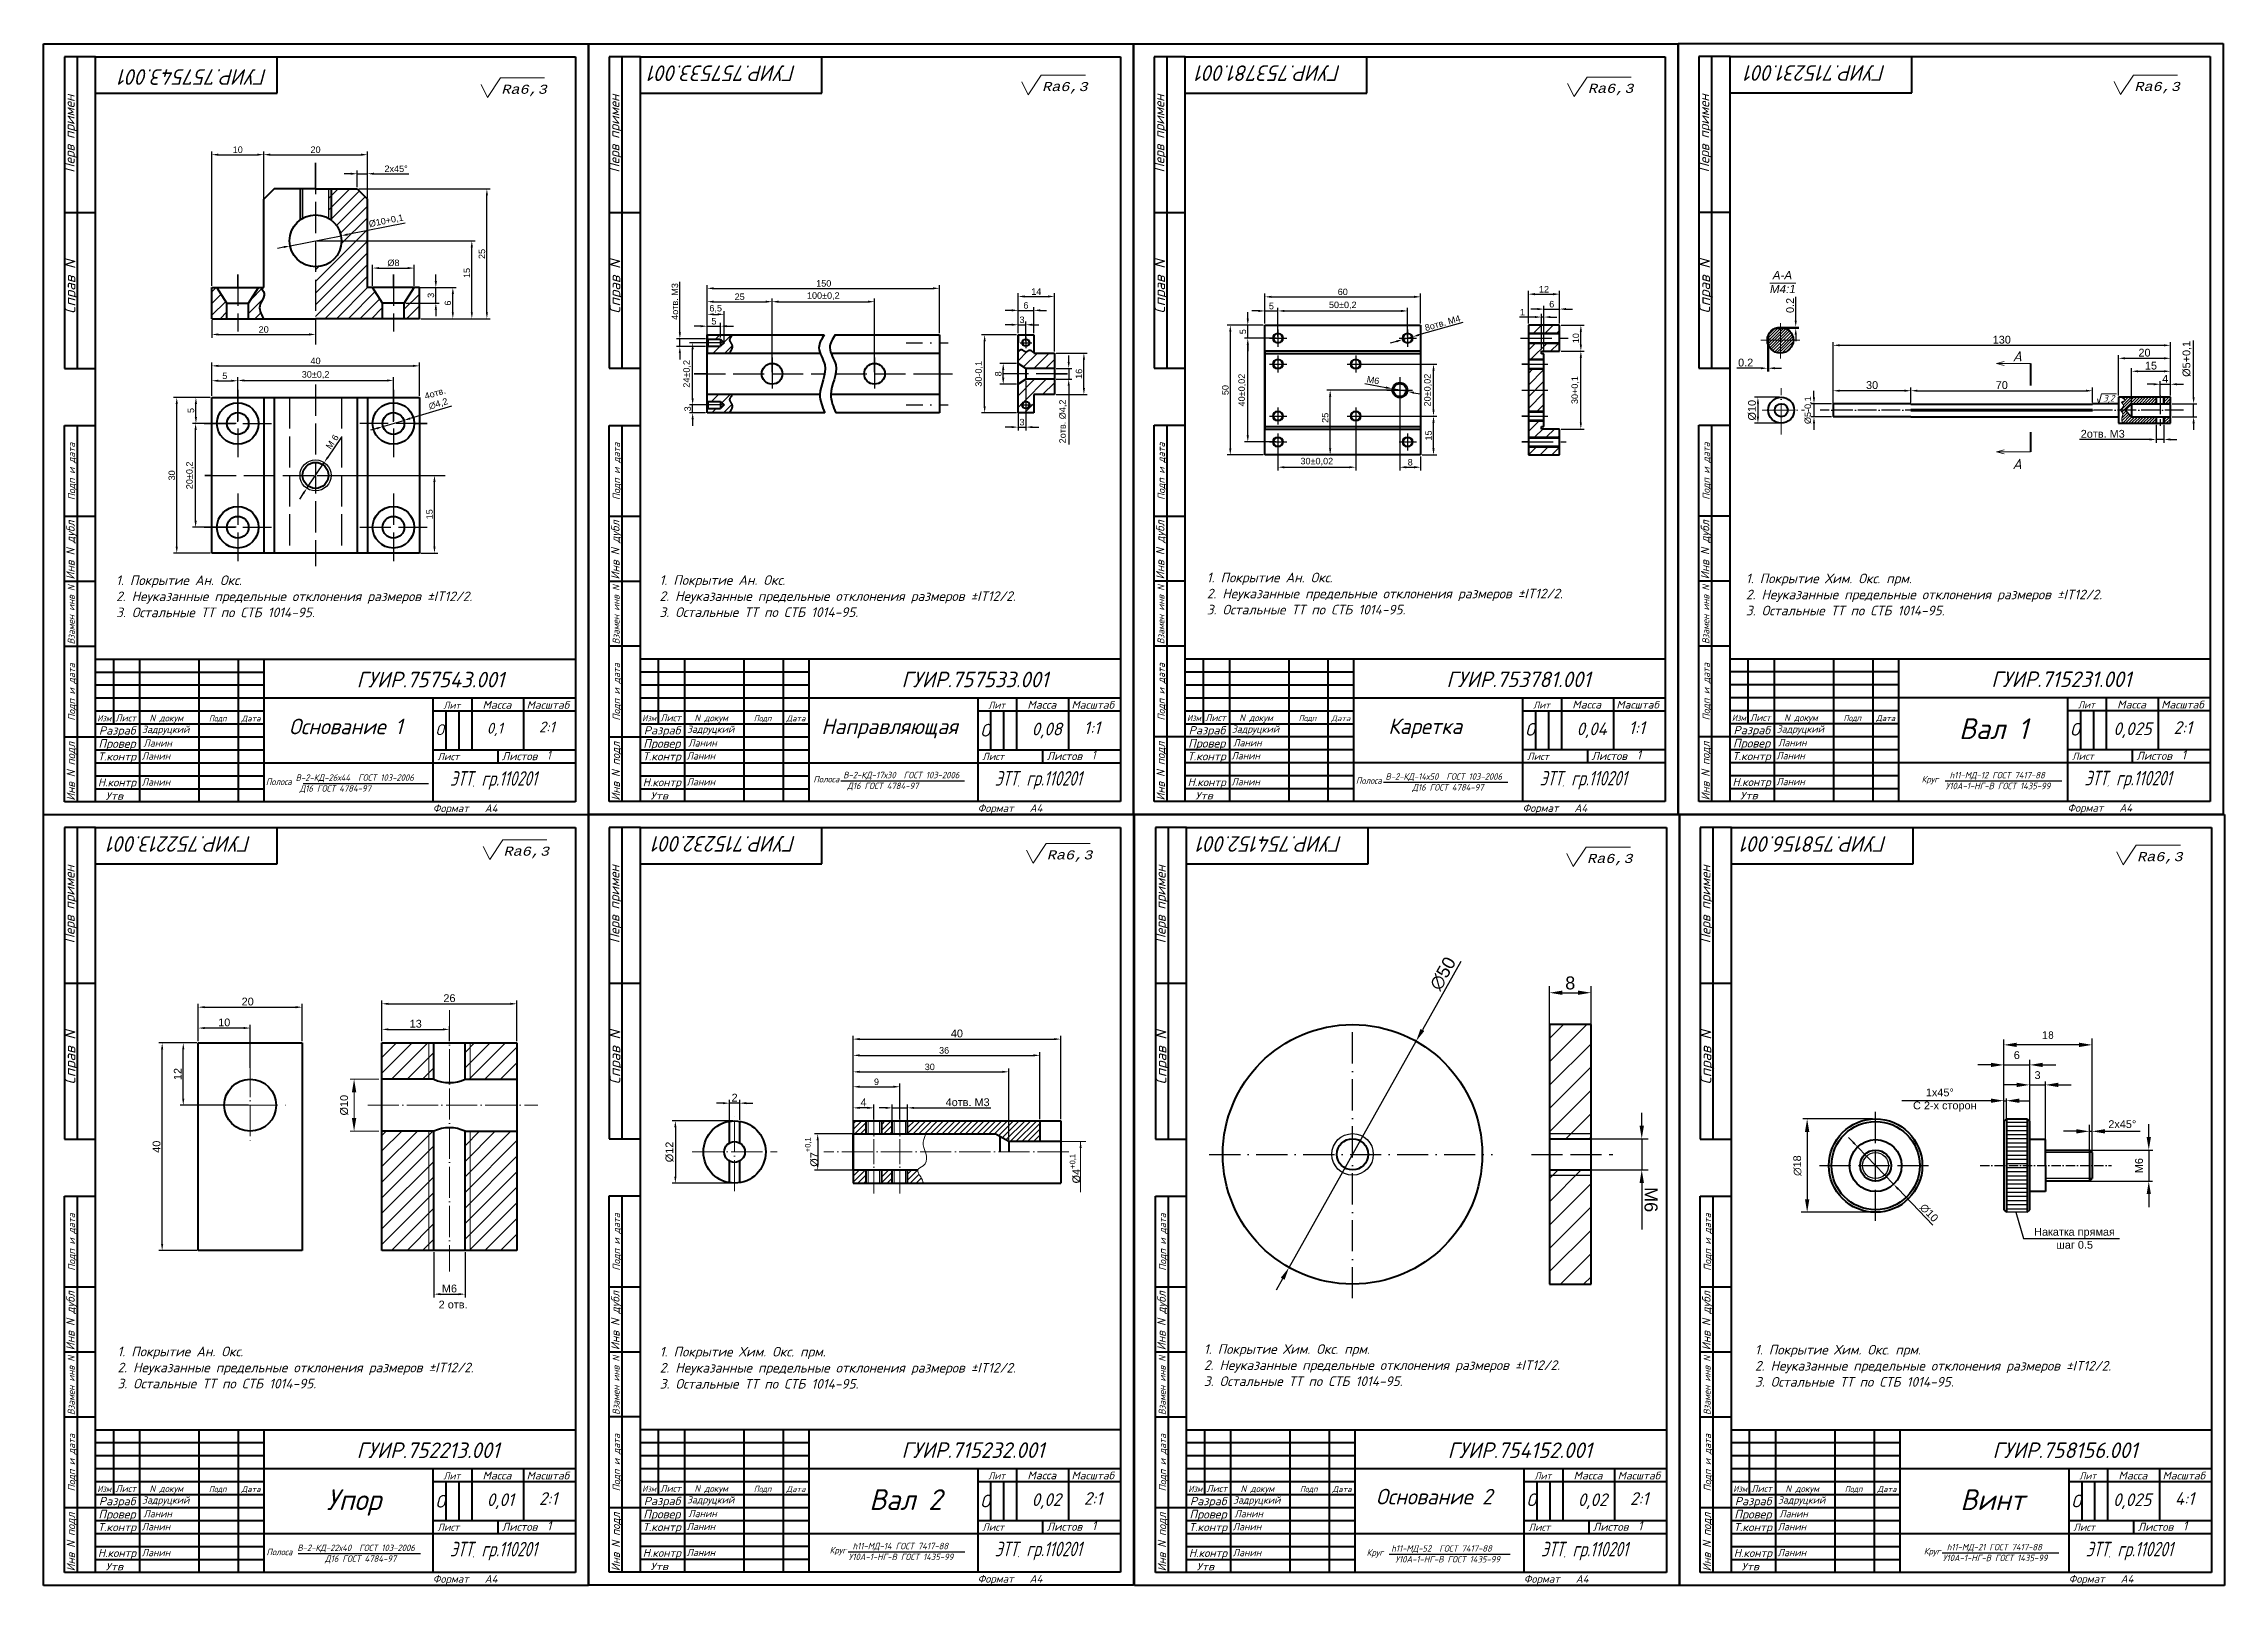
# Model space of a CAD drawing. Header units: millimetres. Extents: x 10739 to 32134, y 609 to 16625.
# Drawn here: x 24344 to 25185, y 2116 to 2710 of the extents above; entities that cross this region are included whole.
import ezdxf
from ezdxf.enums import TextEntityAlignment as Align

# ---------------------------------------------------------------- set-up
doc = ezdxf.new("R2010")
doc.units = ezdxf.units.MM
for name, pattern in [('ACAD_ISO02W100', [15, 12, -3]), ('ACAD_ISO04W100', [30, 24, -3, 0, -3]), ('ACAD_ISO10W100', [18, 12, -3, 0, -3]), ('DASHDOT', [25.4, 12.7, -6.35, 0, -6.35]), ('JIS_02_1.0', [2, 1, -1])]:
    doc.linetypes.add(name, pattern=pattern)
doc.layers.add('тонкая-текст-02', color=4, linetype='Continuous', lineweight=20)
doc.styles.add('6', font='cour.ttf', dxfattribs={"oblique": 15, "height": 3.5})
doc.styles.add('ISOCPEUR', font='isocpeur.ttf', dxfattribs={"oblique": 15})
doc.styles.add('KTEXTSTYLE', font='GOST_AU.SHX', dxfattribs={"width": 0.96, "height": 5})
doc.styles.get("Standard").update_dxf_attribs({"font": 'arial.ttf'})
doc.dimstyles.new('ISO-25', dxfattribs={"dimtxt": 2.5, "dimasz": 2.5, "dimexe": 1.25, "dimexo": 0.625, "dimtad": 1, "dimtxsty": 'Standard', "dimcen": 2.5, "dimadec": 0, "dimazin": 0, "dimtfac": 1, "dimtmove": 0, "dimatfit": 3, "dimfxl": 1, "dimarcsym": 0})
pattern_1 = [(45, (24299.0882, 2095.5117), (-2.245064, 2.245064), [])]
pattern_2 = [(45, (24299.0882, 2095.5117), (-3, 3), [])]

msp = doc.modelspace()

# ---------------------------------------------------------------- texts
at = {"color": 0, "lineweight": 40, "style": 'ISOCPEUR', "oblique": 15}
for s, height, p, p2 in [('Перв примен', 3.8523497, (24356.29054, 2660.15543), (24356.29054, 2690.20375)), ('Перв примен', 3.8523497, (24566.29054, 2660.20142), (24566.29054, 2690.24975)), ('Перв примен', 3.8523497, (24776.29054, 2660.24742), (24776.29054, 2690.29575)), ('Перв примен', 3.8523497, (24986.29054, 2660.29342), (24986.29054, 2690.34175)), ('Подп и дата', 2.7654263, (24356.49715, 2533.97515), (24356.49715, 2556.09856)), ('Подп и дата', 2.7654263, (24566.49716, 2534.02115), (24566.49716, 2556.14456)), ('Подп и дата', 2.7654263, (24776.49715, 2534.06715), (24776.49715, 2556.19056)), ('Подп и дата', 2.7654263, (24986.49715, 2534.11315), (24986.49715, 2556.23656)), ('Инв N дубл', 3.250918, (24356.3173, 2503.34452), (24356.3173, 2526.10095)), ('Инв N дубл', 3.250918, (24566.3173, 2503.39052), (24566.3173, 2526.14694)), ('Инв N дубл', 3.250918, (24776.3173, 2503.43652), (24776.3173, 2526.19294)), ('Инв N дубл', 3.250918, (24986.3173, 2503.48252), (24986.3173, 2526.23894)), ('Взамен инв N', 2.6615702, (24356.3173, 2478.39256), (24356.3173, 2501.14898)), ('Взамен инв N', 2.6615702, (24566.3173, 2478.43856), (24566.3173, 2501.19498)), ('Взамен инв N', 2.6615702, (24776.3173, 2478.48456), (24776.3173, 2501.24098)), ('Взамен инв N', 2.6615702, (24986.3173, 2478.53055), (24986.3173, 2501.28698)), ('Подп и дата', 2.7654263, (24356.49715, 2448.97515), (24356.49715, 2471.09856)), ('Подп и дата', 2.7654263, (24566.49716, 2449.02115), (24566.49716, 2471.14456)), ('Подп и дата', 2.7654263, (24776.49715, 2449.06715), (24776.49715, 2471.19056)), ('Подп и дата', 2.7654263, (24986.49715, 2449.11315), (24986.49715, 2471.23656)), ('Инв N подл', 3.229948, (24356.49715, 2418.16229), (24356.49715, 2440.77193)), ('Инв N подл', 3.229948, (24566.49716, 2418.20829), (24566.49716, 2440.81792)), ('Инв N подл', 3.229948, (24776.49715, 2418.25428), (24776.49715, 2440.86392)), ('Инв N подл', 3.229948, (24986.49715, 2418.30028), (24986.49715, 2440.90992)), ('Перв примен', 3.8523497, (24356.29054, 2363.20142), (24356.29054, 2393.24975)), ('Перв примен', 3.8523497, (24566.29054, 2363.24742), (24566.29054, 2393.29575)), ('Перв примен', 3.8523497, (24776.79054, 2363.20142), (24776.79054, 2393.24975)), ('Перв примен', 3.8523497, (24986.79054, 2363.20142), (24986.79054, 2393.24975)), ('Подп и дата', 2.7654263, (24356.49716, 2237.02115), (24356.49716, 2259.14456)), ('Подп и дата', 2.7654263, (24566.49716, 2237.06715), (24566.49716, 2259.19056)), ('Подп и дата', 2.7654263, (24776.99715, 2237.02115), (24776.99715, 2259.14456)), ('Подп и дата', 2.7654263, (24986.99715, 2237.02115), (24986.99715, 2259.14456)), ('Инв N дубл', 3.250918, (24356.3173, 2206.39052), (24356.3173, 2229.14694)), ('Инв N дубл', 3.250918, (24566.3173, 2206.43652), (24566.3173, 2229.19294)), ('Инв N дубл', 3.250918, (24776.8173, 2206.39052), (24776.8173, 2229.14694)), ('Инв N дубл', 3.250918, (24986.8173, 2206.39052), (24986.8173, 2229.14694)), ('Взамен инв N', 2.6615702, (24356.3173, 2181.43856), (24356.3173, 2204.19498)), ('Взамен инв N', 2.6615702, (24566.3173, 2181.48455), (24566.3173, 2204.24098)), ('Взамен инв N', 2.6615702, (24776.8173, 2181.43856), (24776.8173, 2204.19498)), ('Взамен инв N', 2.6615702, (24986.8173, 2181.43856), (24986.8173, 2204.19498)), ('Подп и дата', 2.7654263, (24356.49716, 2152.02115), (24356.49716, 2174.14456)), ('Подп и дата', 2.7654263, (24566.49716, 2152.06715), (24566.49716, 2174.19056)), ('Подп и дата', 2.7654263, (24776.99715, 2152.02115), (24776.99715, 2174.14456)), ('Подп и дата', 2.7654263, (24986.99715, 2152.02115), (24986.99715, 2174.14456)), ('Инв N подл', 3.229948, (24356.49716, 2121.20828), (24356.49716, 2143.81792)), ('Инв N подл', 3.229948, (24566.49716, 2121.25428), (24566.49716, 2143.86392)), ('Инв N подл', 3.229948, (24776.99715, 2121.20828), (24776.99715, 2143.81792)), ('Инв N подл', 3.229948, (24986.99715, 2121.20828), (24986.99715, 2143.81792))]:
    msp.add_text(s, height=height, rotation=90, dxfattribs=at).set_placement(p, p2, align=Align.ALIGNED)
at = {"color": 0, "style": 'ISOCPEUR', "oblique": 15}
for p, p2 in [((24356.6028, 2605.8033), (24356.6028, 2626.572)), ((24566.6028, 2605.8493), (24566.6028, 2626.618)), ((24776.6028, 2605.8953), (24776.6028, 2626.664)), ((24986.6028, 2605.9413), (24986.6028, 2626.71)), ((24356.6028, 2308.8493), (24356.6028, 2329.618)), ((24566.6028, 2308.8953), (24566.6028, 2329.664)), ((24777.1028, 2308.8493), (24777.1028, 2329.618)), ((24987.1028, 2308.8493), (24987.1028, 2329.618))]:
    msp.add_text('Справ N', height=4.153739, rotation=90, dxfattribs=at).set_placement(p, p2, align=Align.ALIGNED)
at = {"lineweight": 20, "style": 'ISOCPEUR', "oblique": 15}
for s, height, p in [('А', 4, (25103.21308, 2587.4193)), ('3,2', 2.5, (25138.15377, 2571.99811)), ('А', 4, (25103.15667, 2545.91387))]:
    msp.add_text(s, height=height, dxfattribs=at).set_placement(p)
at = {"color": 0, "lineweight": 40, "style": 'ISOCPEUR', "oblique": 15}
for s, height, p, p2 in [('Лит', 2.688645, (24498.45161, 2453.59157), (24504.90436, 2453.59157)), ('Масса', 3.01234, (24513.50803, 2453.59157), (24524.65368, 2453.59157)), ('Масштаб', 2.933068, (24530.50643, 2453.59157), (24546.93161, 2453.59157)), ('Лит', 2.688645, (24708.45161, 2453.63757), (24714.90436, 2453.63757)), ('Масса', 3.01234, (24723.50803, 2453.63757), (24734.65368, 2453.63757)), ('Масштаб', 2.933068, (24740.50643, 2453.63757), (24756.93161, 2453.63757)), ('Лит', 2.688645, (24918.45161, 2453.68357), (24924.90436, 2453.68357)), ('Масса', 3.01234, (24933.50803, 2453.68357), (24944.65368, 2453.68357)), ('Масштаб', 2.933068, (24950.50643, 2453.68357), (24966.93161, 2453.68357)), ('Лит', 2.688645, (25128.45161, 2453.72957), (25134.90436, 2453.72957)), ('Масса', 3.01234, (25143.50802, 2453.72957), (25154.65368, 2453.72957)), ('Масштаб', 2.933068, (25160.50643, 2453.72957), (25176.93161, 2453.72957)), ('Изм', 2.38948, (24365.03654, 2448.75293), (24370.41287, 2448.75293)), ('Разраб', 3.177024, (24365.65683, 2443.62664), (24379.79459, 2443.62664)), ('Лист', 2.654978, (24372.02878, 2448.73204), (24379.99371, 2448.73204)), ('N докум', 2.588603, (24385.17092, 2448.73204), (24398.11393, 2448.73204)), ('Подп', 2.33455, (24408.0701, 2448.73204), (24414.84029, 2448.73204)), ('Дата', 2.166931, (24420.61487, 2448.73204), (24427.98244, 2448.73204)), ('Изм', 2.38948, (24575.03654, 2448.79892), (24580.41287, 2448.79892)), ('Разраб', 3.177024, (24575.65683, 2443.67263), (24589.79459, 2443.67263)), ('Лист', 2.654978, (24582.02878, 2448.77804), (24589.99371, 2448.77804)), ('N докум', 2.588603, (24595.17092, 2448.77804), (24608.11393, 2448.77804)), ('Подп', 2.33455, (24618.0701, 2448.77804), (24624.8403, 2448.77804)), ('Дата', 2.166931, (24630.61487, 2448.77804), (24637.98244, 2448.77804)), ('Изм', 2.38948, (24785.03654, 2448.84492), (24790.41287, 2448.84492)), ('Разраб', 3.177024, (24785.65683, 2443.71863), (24799.79459, 2443.71863)), ('Лист', 2.654978, (24792.02878, 2448.82404), (24799.99371, 2448.82404)), ('N докум', 2.588603, (24805.17092, 2448.82404), (24818.11393, 2448.82404)), ('Подп', 2.33455, (24828.0701, 2448.82404), (24834.84029, 2448.82404)), ('Дата', 2.166931, (24840.61487, 2448.82404), (24847.98244, 2448.82404)), ('Изм', 2.38948, (24995.03654, 2448.89092), (25000.41287, 2448.89092)), ('Разраб', 3.177024, (24995.65683, 2443.76463), (25009.79459, 2443.76463)), ('Лист', 2.654978, (25002.02878, 2448.87003), (25009.99371, 2448.87003)), ('N докум', 2.588603, (25015.17092, 2448.87003), (25028.11393, 2448.87003)), ('Подп', 2.33455, (25038.0701, 2448.87003), (25044.84029, 2448.87003)), ('Дата', 2.166931, (25050.61487, 2448.87003), (25057.98244, 2448.87003)), ('Провер', 3.334158, (24365.45771, 2438.52123), (24379.79459, 2438.52123)), ('Провер', 3.334158, (24575.45771, 2438.56723), (24589.79459, 2438.56723)), ('Провер', 3.334158, (24785.45771, 2438.61323), (24799.79459, 2438.61323)), ('Провер', 3.334158, (24995.4577, 2438.65923), (25009.79459, 2438.65923)), ('Т.контр', 3.069818, (24365.25858, 2433.65894), (24379.99371, 2433.65894)), ('Лист', 2.802709, (24496.10516, 2433.76842), (24504.51328, 2433.76842)), ('Листов', 3.110829, (24520.93846, 2433.76842), (24534.62611, 2433.76842)), ('Т.контр', 3.069818, (24575.25858, 2433.70494), (24589.99371, 2433.70494)), ('Лист', 2.802709, (24706.10516, 2433.81442), (24714.51328, 2433.81442)), ('Листов', 3.110829, (24730.93846, 2433.81442), (24744.62611, 2433.81442)), ('Т.контр', 3.069818, (24785.25858, 2433.75094), (24799.99371, 2433.75094)), ('Лист', 2.802709, (24916.10516, 2433.86042), (24924.51328, 2433.86042)), ('Листов', 3.110829, (24940.93846, 2433.86042), (24954.62611, 2433.86042)), ('Т.контр', 3.069818, (24995.25858, 2433.79694), (25009.99371, 2433.79694)), ('Лист', 2.802709, (25126.10516, 2433.90642), (25134.51328, 2433.90642)), ('Листов', 3.110829, (25150.93846, 2433.90642), (25164.62611, 2433.90642)), ('Н.контр', 3.069818, (24365.25858, 2423.69125), (24379.99371, 2423.69125)), ('Утв', 2.820914, (24368.24543, 2418.58585), (24375.01563, 2418.58585)), ('Н.контр', 3.069818, (24575.25858, 2423.73725), (24589.99371, 2423.73725)), ('Утв', 2.820914, (24578.24543, 2418.63185), (24585.01563, 2418.63185)), ('Н.контр', 3.069818, (24785.25858, 2423.78325), (24799.99371, 2423.78325)), ('Утв', 2.820914, (24788.24543, 2418.67785), (24795.01563, 2418.67785)), ('Н.контр', 3.069818, (24995.25858, 2423.82925), (25009.99371, 2423.82925)), ('Утв', 2.820914, (24998.24543, 2418.72385), (25005.01563, 2418.72385)), ('Изм', 2.38948, (24365.03654, 2151.79892), (24370.41287, 2151.79892)), ('Лист', 2.654978, (24372.02878, 2151.77804), (24379.99371, 2151.77804)), ('N докум', 2.588603, (24385.17092, 2151.77804), (24398.11393, 2151.77804)), ('Подп', 2.33455, (24408.0701, 2151.77804), (24414.8403, 2151.77804)), ('Дата', 2.166931, (24420.61487, 2151.77804), (24427.98244, 2151.77804)), ('Лит', 2.688645, (24498.45161, 2156.63757), (24504.90436, 2156.63757)), ('Масса', 3.01234, (24513.50803, 2156.63757), (24524.65368, 2156.63757)), ('Масштаб', 2.933068, (24530.50643, 2156.63757), (24546.93161, 2156.63757)), ('Изм', 2.38948, (24575.03654, 2151.84492), (24580.41287, 2151.84492)), ('Лист', 2.654978, (24582.02878, 2151.82403), (24589.99371, 2151.82403)), ('N докум', 2.588603, (24595.17092, 2151.82403), (24608.11393, 2151.82403)), ('Подп', 2.33455, (24618.0701, 2151.82403), (24624.8403, 2151.82403)), ('Дата', 2.166931, (24630.61487, 2151.82403), (24637.98244, 2151.82403)), ('Лит', 2.688645, (24708.45161, 2156.68357), (24714.90436, 2156.68357)), ('Масса', 3.01234, (24723.50803, 2156.68357), (24734.65368, 2156.68357)), ('Масштаб', 2.933068, (24740.50643, 2156.68357), (24756.93161, 2156.68357)), ('Изм', 2.38948, (24785.53654, 2151.79892), (24790.91287, 2151.79892)), ('Лист', 2.654978, (24792.52878, 2151.77804), (24800.49371, 2151.77804)), ('N докум', 2.588603, (24805.67092, 2151.77804), (24818.61393, 2151.77804)), ('Подп', 2.33455, (24828.5701, 2151.77804), (24835.34029, 2151.77804)), ('Дата', 2.166931, (24841.11487, 2151.77804), (24848.48244, 2151.77804)), ('Лит', 2.688645, (24918.95161, 2156.63757), (24925.40436, 2156.63757)), ('Масса', 3.01234, (24934.00803, 2156.63757), (24945.15368, 2156.63757)), ('Масштаб', 2.933068, (24951.00643, 2156.63757), (24967.43161, 2156.63757)), ('Изм', 2.38948, (24995.53654, 2151.79892), (25000.91287, 2151.79892)), ('Лист', 2.654978, (25002.52878, 2151.77804), (25010.49371, 2151.77804)), ('N докум', 2.588603, (25015.67092, 2151.77804), (25028.61393, 2151.77804)), ('Подп', 2.33455, (25038.5701, 2151.77804), (25045.34029, 2151.77804)), ('Дата', 2.166931, (25051.11487, 2151.77804), (25058.48244, 2151.77804)), ('Лит', 2.688645, (25128.95161, 2156.63757), (25135.40436, 2156.63757)), ('Масса', 3.01234, (25144.00803, 2156.63757), (25155.15368, 2156.63757)), ('Масштаб', 2.933068, (25161.00643, 2156.63757), (25177.43161, 2156.63757)), ('Провер', 3.334158, (24365.45771, 2141.56723), (24379.79459, 2141.56723)), ('Разраб', 3.177024, (24365.65683, 2146.67263), (24379.79459, 2146.67263)), ('Провер', 3.334158, (24575.45771, 2141.61323), (24589.79459, 2141.61323)), ('Разраб', 3.177024, (24575.65683, 2146.71863), (24589.79459, 2146.71863)), ('Провер', 3.334158, (24785.95771, 2141.56723), (24800.29459, 2141.56723)), ('Разраб', 3.177024, (24786.15683, 2146.67263), (24800.29459, 2146.67263)), ('Провер', 3.334158, (24995.95771, 2141.56723), (25010.29459, 2141.56723)), ('Разраб', 3.177024, (24996.15683, 2146.67263), (25010.29459, 2146.67263)), ('Т.контр', 3.069818, (24365.25858, 2136.70494), (24379.99371, 2136.70494)), ('Лист', 2.802709, (24496.10516, 2136.81442), (24504.51328, 2136.81442)), ('Листов', 3.110829, (24520.93846, 2136.81442), (24534.62611, 2136.81442)), ('Т.контр', 3.069818, (24575.25858, 2136.75094), (24589.99371, 2136.75094)), ('Лист', 2.802709, (24706.10516, 2136.86042), (24714.51329, 2136.86042)), ('Листов', 3.110829, (24730.93846, 2136.86042), (24744.62611, 2136.86042)), ('Т.контр', 3.069818, (24785.75858, 2136.70494), (24800.49371, 2136.70494)), ('Лист', 2.802709, (24916.60516, 2136.81442), (24925.01328, 2136.81442)), ('Листов', 3.110829, (24941.43846, 2136.81442), (24955.12611, 2136.81442)), ('Т.контр', 3.069818, (24995.75858, 2136.70494), (25010.49371, 2136.70494)), ('Лист', 2.802709, (25126.60516, 2136.81442), (25135.01328, 2136.81442)), ('Листов', 3.110829, (25151.43846, 2136.81442), (25165.12611, 2136.81442)), ('Н.контр', 3.069818, (24365.25858, 2126.73725), (24379.99371, 2126.73725)), ('Н.контр', 3.069818, (24575.25858, 2126.78325), (24589.99371, 2126.78325)), ('Н.контр', 3.069818, (24785.75858, 2126.73725), (24800.49371, 2126.73725)), ('Н.контр', 3.069818, (24995.75858, 2126.73725), (25010.49371, 2126.73725)), ('Утв', 2.820914, (24368.24543, 2121.63185), (24375.01563, 2121.63185)), ('Утв', 2.820914, (24578.24543, 2121.67785), (24585.01563, 2121.67785)), ('Утв', 2.820914, (24788.74543, 2121.63185), (24795.51563, 2121.63185)), ('Утв', 2.820914, (24998.74543, 2121.63185), (25005.51563, 2121.63185))]:
    msp.add_text(s, height=height, dxfattribs=at).set_placement(p, p2, align=Align.ALIGNED)
for s, p in [('Формат', (24494.35063, 2413.75111)), ('A4', (24514.35063, 2413.75111)), ('Формат', (24704.35063, 2413.79711)), ('A4', (24724.35063, 2413.79711)), ('Формат', (24914.35063, 2413.8431)), ('A4', (24934.35063, 2413.8431)), ('Формат', (25124.35063, 2413.8891)), ('A4', (25144.35063, 2413.8891)), ('Формат', (24494.35063, 2116.79711)), ('A4', (24514.35063, 2116.79711)), ('Формат', (24704.35063, 2116.8431)), ('A4', (24724.35063, 2116.8431)), ('Формат', (24914.85063, 2116.79711)), ('A4', (24934.85063, 2116.79711)), ('Формат', (25124.85063, 2116.79711)), ('A4', (25144.85063, 2116.79711))]:
    msp.add_text(s, height=3, dxfattribs=at).set_placement(p)
at = {"color": 0, "lineweight": 40, "char_height": 3, "attachment_point": 1, "rotation": 180, "style": 'ISOCPEUR'}
for s, insert in [('{\\H2x;\\Q15;\\W0.965;ГУИР.757543.001}', (24430.59958, 2694.0272)), ('{\\H2x;\\Q15;\\W0.965;ГУИР.757533.001}', (24634.43878, 2695.48699)), ('{\\H2x;\\Q15;\\W0.965;ГУИР.753781.001}', (24844.43878, 2695.53299)), ('{\\H2x;\\Q15;\\W0.965;ГУИР.715231.001}', (25054.43878, 2695.57899)), ('{\\H2x;\\Q15;\\W0.965;ГУИР.752213.001}', (24424.43878, 2398.48699)), ('{\\H2x;\\Q15;\\W0.965;ГУИР.715232.001}', (24634.43879, 2398.53299)), ('{\\H2x;\\Q15;\\W0.965;ГУИР.754152.001}', (24844.93878, 2398.48699)), ('{\\H2x;\\Q15;\\W0.965;ГУИР.758156.001}', (25054.93878, 2398.48699))]:
    msp.add_mtext(s, dxfattribs=dict(at, insert=insert))
at = {"lineweight": 20, "attachment_point": 1}
for s, insert, char_height, width in [('\\pi0.15198;{\\fArial|b0|i1|c204|p34;\\H1.6x;A-A \\P\\pi-0.93397;\\OM4:1\\H0.625x; \\L\\o  }', (25010.63695, 2622.268), 2, 7.5312468), ('{\\fArial|b0|i0|c204|p34;2 отв.}', (24496.60376, 2225.51496), 3, 21.2231973)]:
    msp.add_mtext(s, dxfattribs=dict(at, insert=insert, char_height=char_height, width=width))
at = {"color": 7, "char_height": 3.7125, "attachment_point": 7}
for s, insert, width in [('\\P                        \\P\\P\\P{\\fISOCPEUR|b0|i1|c204|p34;1\\fISOCPEUR|b0|i1|c0|p34;. \\fISOCPEUR|b0|i1|c204|p34;Покрытие Ан.\\fISOCPEUR|b0|i1|c0|p34; \\fISOCPEUR|b0|i1|c204|p34;Окс.\\fISOCPEUR|b0|i1|c0|p34;\\P\\fISOCPEUR|b0|i1|c204|p34;2\\fISOCPEUR|b0|i1|c0|p34;. \\fISOCPEUR|b0|i1|c204|p34;Неуказанные предельные отклонения размеров \\fISOCPEUR|b0|i1|c0|p34;%%PIT12/2.\\P\\fISOCPEUR|b0|i1|c204|p34;3\\fISOCPEUR|b0|i1|c0|p34;. \\fISOCPEUR|b0|i1|c204|p34;Остальные ТТ по СТБ \\fISOCPEUR|b0|i1|c0|p34;1014-95.}', (24372.27932, 2488.87273), 170.5877657), ('\\P                        \\P\\P\\P{\\fISOCPEUR|b0|i1|c204|p34;1\\fISOCPEUR|b0|i1|c0|p34;. \\fISOCPEUR|b0|i1|c204|p34;Покрытие Ан.\\fISOCPEUR|b0|i1|c0|p34; \\fISOCPEUR|b0|i1|c204|p34;Окс.\\fISOCPEUR|b0|i1|c0|p34;\\P\\fISOCPEUR|b0|i1|c204|p34;2\\fISOCPEUR|b0|i1|c0|p34;. \\fISOCPEUR|b0|i1|c204|p34;Неуказанные предельные отклонения размеров \\fISOCPEUR|b0|i1|c0|p34;%%PIT12/2.\\P\\fISOCPEUR|b0|i1|c204|p34;3\\fISOCPEUR|b0|i1|c0|p34;. \\fISOCPEUR|b0|i1|c204|p34;Остальные ТТ по СТБ \\fISOCPEUR|b0|i1|c0|p34;1014-95.}', (24581.7265, 2488.94994), 171.5374088), ('\\P                        \\P\\P\\P{\\fISOCPEUR|b0|i1|c0|p34;1. \\fISOCPEUR|b0|i1|c204|p34;Покрытие Ан.\\fISOCPEUR|b0|i1|c0|p34; \\fISOCPEUR|b0|i1|c204|p34;Окс.\\fISOCPEUR|b0|i1|c0|p34;\\P2. \\fISOCPEUR|b0|i1|c204|p34;Неуказанные предельные отклонения размеров \\fISOCPEUR|b0|i1|c0|p34;%%PIT12/2.\\P3. \\fISOCPEUR|b0|i1|c204|p34;Остальные ТТ по СТБ \\fISOCPEUR|b0|i1|c0|p34;1014-95.}', (24792.63864, 2489.93249), 166.3169436), ('\\P                        \\P\\P\\P{\\fISOCPEUR|b0|i1|c0|p34;1. \\fISOCPEUR|b0|i1|c204|p34;Покрытие Хим\\fISOCPEUR|b0|i1|c0|p34;. \\fISOCPEUR|b0|i1|c204|p34;Окс\\fISOCPEUR|b0|i1|c0|p34;. \\fISOCPEUR|b0|i1|c204|p34;прм\\fISOCPEUR|b0|i1|c0|p34;. \\P2. \\fISOCPEUR|b0|i1|c204|p34;Неуказанные предельные отклонения размеров \\fISOCPEUR|b0|i1|c0|p34;%%PIT12/2.\\P3. \\fISOCPEUR|b0|i1|c204|p34;Остальные ТТ по СТБ \\fISOCPEUR|b0|i1|c0|p34;1014-95.}', (25000.44564, 2489.57883), 169.9399716), ('\\P                        \\P\\P{\\fISOCPEUR|b0|i1|c0|p34;\\P1. \\fISOCPEUR|b0|i1|c204|p34;Покрытие Ан.\\fISOCPEUR|b0|i1|c0|p34; \\fISOCPEUR|b0|i1|c204|p34;Окс.\\fISOCPEUR|b0|i1|c0|p34;\\P2. \\fISOCPEUR|b0|i1|c204|p34;Неуказанные предельные отклонения размеров \\fISOCPEUR|b0|i1|c0|p34;%%PIT12/2.\\P3. \\fISOCPEUR|b0|i1|c204|p34;Остальные ТТ по СТБ \\fISOCPEUR|b0|i1|c0|p34;1014-95.}', (24372.81951, 2191.69679), 167.1661706), ('\\P                        \\P\\P\\P{\\fISOCPEUR|b0|i1|c0|p34;1. \\fISOCPEUR|b0|i1|c204|p34;Покрытие Хим\\fISOCPEUR|b0|i1|c0|p34;. \\fISOCPEUR|b0|i1|c204|p34;Окс\\fISOCPEUR|b0|i1|c0|p34;. \\fISOCPEUR|b0|i1|c204|p34;прм\\fISOCPEUR|b0|i1|c0|p34;.\\fISOCPEUR|b0|i1|c204|p34; \\fISOCPEUR|b0|i1|c0|p34;\\P2. \\fISOCPEUR|b0|i1|c204|p34;Неуказанные предельные отклонения размеров \\fISOCPEUR|b0|i1|c0|p34;%%PIT12/2.\\P3. \\fISOCPEUR|b0|i1|c204|p34;Остальные ТТ по СТБ \\fISOCPEUR|b0|i1|c0|p34;1014-95.}', (24581.81255, 2191.60544), 166.8261152), ('\\P                        \\P\\P\\P{\\fISOCPEUR|b0|i1|c0|p34;1. \\fISOCPEUR|b0|i1|c204|p34;Покрытие Хим\\fISOCPEUR|b0|i1|c0|p34;. \\fISOCPEUR|b0|i1|c204|p34;Окс\\fISOCPEUR|b0|i1|c0|p34;. \\fISOCPEUR|b0|i1|c204|p34;прм\\fISOCPEUR|b0|i1|c0|p34;.\\fISOCPEUR|b0|i1|c204|p34; \\P\\fISOCPEUR|b0|i1|c0|p34;2. \\fISOCPEUR|b0|i1|c204|p34;Неуказанные предельные отклонения размеров \\fISOCPEUR|b0|i1|c0|p34;%%PIT12/2.\\P3. \\fISOCPEUR|b0|i1|c204|p34;Остальные ТТ по СТБ \\fISOCPEUR|b0|i1|c0|p34;1014-95.}', (24791.54229, 2192.62154), 174.2043867), ('\\P                        \\P\\P\\P{\\fISOCPEUR|b0|i1|c0|p34;1. \\fISOCPEUR|b0|i1|c204|p34;Покрытие Хим\\fISOCPEUR|b0|i1|c0|p34;. \\fISOCPEUR|b0|i1|c204|p34;Окс\\fISOCPEUR|b0|i1|c0|p34;. \\fISOCPEUR|b0|i1|c204|p34;прм\\fISOCPEUR|b0|i1|c0|p34;. \\P2. \\fISOCPEUR|b0|i1|c204|p34;Неуказанные предельные отклонения размеров \\fISOCPEUR|b0|i1|c0|p34;%%PIT12/2.\\P3. \\fISOCPEUR|b0|i1|c204|p34;Остальные ТТ по СТБ \\fISOCPEUR|b0|i1|c0|p34;1014-95.}', (25003.93454, 2192.37398), 174.0455159)]:
    msp.add_mtext(s, dxfattribs=dict(at, insert=insert, width=width))
at = {"color": 0, "lineweight": 40, "attachment_point": 1}
for s, insert, char_height, style in [('{\\fISOCPEUR|b0|i0|c204|p34;\\H2x;\\Q15;\\W0.965;ГУИР.757543.001}', (24464.99338, 2467.82333), 3, 'ISOCPEUR'), ('{\\H2x;\\Q15;\\W0.965;ГУИР.757533.001}', (24674.99338, 2467.86933), 3, 'ISOCPEUR'), ('{\\H2x;\\Q15;\\W0.965;ГУИР.753781.001}', (24884.99338, 2467.91533), 3, 'ISOCPEUR'), ('{\\H2x;\\Q15;\\W0.965;ГУИР.715231.001}', (25094.99338, 2467.96133), 3, 'ISOCPEUR'), ('{\\H2x;\\Q15;\\W0.965;Основание 1}', (24438.94035, 2449.76385), 3, 'ISOCPEUR'), ('{\\H1.4x;\\Q15;\\W0.965;2:1}', (24535.25442, 2448.64987), 3, 'ISOCPEUR'), ('{\\H2x;\\Q15;\\W0.965;Направляющая}', (24644.09581, 2449.80985), 3, 'ISOCPEUR'), ('{\\H2x;\\Q15;\\W0.965;Каретка}', (24862.59316, 2449.85585), 3, 'ISOCPEUR'), ('{\\H1.4x;\\Q15;\\W0.965;1:1}', (24955.25442, 2448.74187), 3.5, 'ISOCPEUR'), ('{\\H2x;\\Q15;\\W0.965;Вал 1}', (25082.57227, 2449.90185), 4, 'ISOCPEUR'), ('{\\H1.4x;\\Q15;\\W0.965;2:1}', (25165.25441, 2448.78786), 3.5, 'ISOCPEUR'), ('{\\H1.4x;\\Q15;\\W0.965;Ланин }', (24382.81513, 2441.78718), 2, 'ISOCPEUR'), ('{\\H1.4x;\\Q15;\\W0.965;1}', (24538.36079, 2437.46247), 2.5, 'KTEXTSTYLE'), ('{\\H1.4x;\\Q15;\\W0.965;Ланин }', (24592.81513, 2441.83318), 2, 'ISOCPEUR'), ('{\\H1.4x;\\Q15;\\W0.965;1}', (24748.36079, 2437.50847), 2.5, 'KTEXTSTYLE'), ('{\\H1.4x;\\Q15;\\W0.965;Ланин }', (24802.81513, 2441.87918), 2, 'ISOCPEUR'), ('{\\H1.4x;\\Q15;\\W0.965;1}', (24958.36079, 2437.55447), 2.5, 'ISOCPEUR'), ('{\\H1.4x;\\Q15;\\W0.965;Ланин }', (25012.81513, 2441.92518), 2, 'ISOCPEUR'), ('{\\H1.4x;\\Q15;\\W0.965;1}', (25168.36079, 2437.60046), 2.5, 'ISOCPEUR'), ('{\\H1.4x;\\Q15;\\W0.965;Ланин }', (24382.14939, 2436.78719), 2, 'ISOCPEUR'), ('{\\H2.8x;\\W0.734;ЭТТ\\H0.35714x;\\W1;\\C7;,\\H2.8x;\\W0.734;\\C0; гр.110201}', (24500.95201, 2429.53112), 2, 'ISOCPEUR'), ('{\\H1.4x;\\Q15;\\W0.965;Ланин }', (24592.14939, 2436.83318), 2, 'ISOCPEUR'), ('{\\W0.965; В-2-КД-17х30  ГОСТ 103-2006\\P  Д16 ГОСТ 4784-97}', (24650.98454, 2429.29089), 2.5, 'ISOCPEUR'), ('{\\H2.8x;\\W0.734;ЭТТ\\H0.35714x;\\W1;\\C7;,\\H2.8x;\\W0.734;\\C0; гр.110201}', (24710.95201, 2429.57712), 2, 'ISOCPEUR'), ('{\\H1.4x;\\Q15;\\W0.965;Ланин }', (24802.14939, 2436.87918), 2, 'ISOCPEUR'), ('{\\H2.8x;\\W0.734;ЭТТ\\H0.35714x;\\W1;\\C7;,\\H2.8x;\\W0.734;\\C0; гр.110201}', (24920.952, 2429.62312), 2, 'ISOCPEUR'), ('{\\H1.4x;\\Q15;\\W0.965;Ланин }', (25012.14939, 2436.92518), 2, 'ISOCPEUR'), ('{\\W0.965; h11-МД-12 ГОСТ 7417-88\\PУ10А-1-НГ-В ГОСТ 1435-99}', (25077.40191, 2429.25282), 2.5, 'ISOCPEUR'), ('{\\H2.8x;\\W0.734;ЭТТ\\H0.35714x;\\W1;\\C7;,\\H2.8x;\\W0.734;\\C0; гр.110201}', (25130.952, 2429.66911), 2, 'ISOCPEUR'), ('{\\H1.4x;\\Q15;\\W0.965;Ланин }', (24382.14939, 2426.78719), 2, 'ISOCPEUR'), ('{\\Q15;\\W0.965;Полоса}', (24430.01459, 2426.72156), 2.5, 'ISOCPEUR'), ('{\\W0.965; В-2-КД-26х44  ГОСТ 103-2006\\P  Д16 ГОСТ 4784-97}', (24439.96085, 2428.31062), 2.5, 'ISOCPEUR'), ('{\\H1.4x;\\Q15;\\W0.965;Ланин }', (24592.14939, 2426.83318), 2, 'ISOCPEUR'), ('{\\Q15;\\W0.965;Полоса}', (24641.03828, 2427.70183), 2.5, 'ISOCPEUR'), ('{\\H1.4x;\\Q15;\\W0.965;Ланин }', (24802.14939, 2426.87918), 2, 'ISOCPEUR'), ('{\\Q15;\\W0.965;Полоса}', (24850.1219, 2427.14093), 2.5, 'ISOCPEUR'), ('{\\H1.4x;\\Q15;\\W0.965;Ланин }', (25012.14939, 2426.92518), 2, 'ISOCPEUR'), ('{\\Q15;\\W0.965;Круг}', (25068.14677, 2427.66376), 2.5, 'ISOCPEUR'), ('{\\H2x;\\Q15;\\W0.965;ГУИР.752213.001}', (24464.99338, 2170.86933), 3, 'ISOCPEUR'), ('{\\H2x;\\Q15;\\W0.965;ГУИР.715232.001}', (24674.99338, 2170.91533), 3, 'ISOCPEUR'), ('{\\H2x;\\Q15;\\W0.965;ГУИР.754152.001}', (24885.49338, 2170.86933), 3, 'ISOCPEUR'), ('{\\H2x;\\Q15;\\W0.965;ГУИР.758156.001}', (25095.49338, 2170.86933), 3, 'ISOCPEUR'), ('{\\H2x;\\Q15;\\W0.965;Упор}', (24453.38076, 2152.80985), 4, 'ISOCPEUR'), ('{\\H1.4x;\\Q15;\\W0.965;2:1}', (24535.25442, 2151.69587), 3.5, 'ISOCPEUR'), ('{\\H2x;\\Q15;\\W0.965;Вал 2}', (24662.57227, 2152.85585), 4, 'ISOCPEUR'), ('{\\H1.4x;\\Q15;\\W0.965;2:1}', (24745.25442, 2151.74187), 3.5, 'ISOCPEUR'), ('{\\H2x;\\Q15;\\W0.965;Основание 2}', (24857.85424, 2152.99332), 3, 'ISOCPEUR'), ('{\\H1.4x;\\Q15;\\W0.965;2:1}', (24955.75442, 2151.69587), 3.5, 'ISOCPEUR'), ('{\\H1.4x;\\Q15;\\W0.965;4:1}', (25165.75442, 2151.69587), 3.5, 'ISOCPEUR'), ('{\\H1.4x;\\Q15;\\W0.965;Ланин }', (24382.81513, 2144.83318), 2, 'ISOCPEUR'), ('{\\H1.4x;\\Q15;\\W0.965;Ланин }', (24592.81513, 2144.87918), 2, 'ISOCPEUR'), ('{\\H1.4x;\\Q15;\\W0.965;Ланин }', (24803.31513, 2144.83318), 2, 'ISOCPEUR'), ('{\\H1.4x;\\Q15;\\W0.965;Ланин }', (25013.31513, 2144.83318), 2, 'ISOCPEUR'), ('{\\H1.4x;\\Q15;\\W0.965;Ланин }', (24382.14939, 2139.83318), 2, 'ISOCPEUR'), ('{\\H1.4x;\\Q15;\\W0.965;1}', (24538.36079, 2140.50847), 2.5, 'ISOCPEUR'), ('{\\H1.4x;\\Q15;\\W0.965;Ланин }', (24592.14939, 2139.87918), 2, 'ISOCPEUR'), ('{\\H1.4x;\\Q15;\\W0.965;1}', (24748.36079, 2140.55446), 2.5, 'ISOCPEUR'), ('{\\H1.4x;\\Q15;\\W0.965;Ланин }', (24802.64939, 2139.83318), 2, 'ISOCPEUR'), ('{\\H1.4x;\\Q15;\\W0.965;1}', (24958.86079, 2140.50847), 2.5, 'ISOCPEUR'), ('{\\H1.4x;\\Q15;\\W0.965;Ланин }', (25012.64939, 2139.83318), 2, 'ISOCPEUR'), ('{\\H1.4x;\\Q15;\\W0.965;1}', (25168.86079, 2140.50847), 2.5, 'ISOCPEUR'), ('{\\H1.4x;\\Q15;\\W0.965;Ланин }', (24382.14939, 2129.83318), 2, 'ISOCPEUR'), ('{\\Q15;\\W0.965;Полоса}', (24430.24672, 2129.91999), 2.5, 'ISOCPEUR'), ('{\\H2.8x;\\W0.734;ЭТТ\\H0.35714x;\\W1;\\C7;,\\H2.8x;\\W0.734;\\C0; гр.110201}', (24500.95201, 2132.57712), 2, 'ISOCPEUR'), ('{\\H1.4x;\\Q15;\\W0.965;Ланин }', (24592.14939, 2129.87918), 2, 'ISOCPEUR'), ('{\\Q15;\\W0.965;Круг}', (24647.29684, 2130.60893), 2.5, 'ISOCPEUR'), ('{\\W0.965; h11-МД-14 ГОСТ 7417-88\\PУ10А-1-НГ-В ГОСТ 1435-99}', (24654.59327, 2132.19799), 2.5, 'ISOCPEUR'), ('{\\H2.8x;\\W0.734;ЭТТ\\H0.35714x;\\W1;\\C7;,\\H2.8x;\\W0.734;\\C0; гр.110201}', (24710.95201, 2132.62311), 2, 'ISOCPEUR'), ('{\\H1.4x;\\Q15;\\W0.965;Ланин }', (24802.64939, 2129.83318), 2, 'ISOCPEUR'), ('{\\Q15;\\W0.965;Круг}', (24854.26808, 2129.69247), 2.5, 'ISOCPEUR'), ('{\\W0.965; h11-МД-52  ГОСТ 7417-88\\P  У10А-1-НГ-В ГОСТ 1435-99}', (24862.2032, 2131.28153), 2.5, 'ISOCPEUR'), ('{\\H2.8x;\\W0.734;ЭТТ\\H0.35714x;\\W1;\\C7;,\\H2.8x;\\W0.734;\\C0; гр.110201}', (24921.452, 2132.57712), 2, 'ISOCPEUR'), ('{\\H1.4x;\\Q15;\\W0.965;Ланин }', (25012.64939, 2129.83318), 2, 'ISOCPEUR'), ('{\\Q15;\\W0.965;Круг}', (25068.99938, 2130.20342), 2.5, 'ISOCPEUR'), ('{\\W0.965; h11-МД-21 ГОСТ 7417-88\\PУ10А-1-НГ-В ГОСТ 1435-99}', (25076.29581, 2131.79248), 2.5, 'ISOCPEUR'), ('{\\H2.8x;\\W0.734;ЭТТ\\H0.35714x;\\W1;\\C7;,\\H2.8x;\\W0.734;\\C0; гр.110201}', (25131.452, 2132.57712), 2, 'ISOCPEUR')]:
    msp.add_mtext(s, dxfattribs=dict(at, insert=insert, char_height=char_height, style=style))
at = {"color": 0, "lineweight": 40, "attachment_point": 1, "style": 'ISOCPEUR'}
for s, insert, char_height, width in [('{\\H1.4x;\\W0.965;Задруцкий}', (24382.3034, 2447.06152), 2, 19.0739928), ('{\\H1.4x;\\Q15;\\W0.965;O}', (24495.27277, 2447.63587), 3, 8.8811705), ('{\\H1.4x;\\Q15;\\W0.965;0,1}', (24515.1766, 2448.20163), 3, 8.8811705), ('{\\H1.4x;\\W0.965;Задруцкий}', (24592.30341, 2447.10752), 2, 19.0739928), ('{\\H1.4x;\\Q15;\\W0.965;O}', (24705.21193, 2447.78715), 3.5, 8.8811705), ('{\\H1.4x;\\Q15;\\W0.965;0,08}', (24725.1766, 2448.24763), 3.5, 8.8811705), ('{\\H1.4x;\\Q15;\\W0.965;1:1}', (24745.25442, 2448.69587), 3.5, 8.130486), ('{\\H1.4x;\\W0.965;Задруцкий}', (24802.30341, 2447.15352), 2, 19.0739928), ('{\\H1.4x;\\Q15;\\W0.965;O}', (24915.21193, 2448.10926), 3.5, 8.8811705), ('{\\H1.4x;\\Q15;\\W0.965;0,04}', (24935.1766, 2448.29363), 3.5, 8.8811705), ('{\\H1.4x;\\W0.965;Задруцкий}', (25012.30341, 2447.19952), 2, 19.0739928), ('{\\H1.4x;\\Q15;\\W0.965;O}', (25125.21193, 2448.13442), 3.5, 8.8811705), ('{\\H1.4x;\\Q15;\\W0.965;0,025}', (25142.07325, 2448.33963), 3.5, 8.8811705), ('{\\W0.965;В-2-КД-14х50  ГОСТ 103-2006\\P\\pi10.351;Д16 ГОСТ 4784-97}', (24861.51665, 2428.72998), 2.5, 50.5028494), ('{\\H2x;\\Q15;\\W0.965;Винт}', (25083.07227, 2152.80985), 4, 22.5389448), ('{\\H1.4x;\\W0.965;Задруцкий}', (24382.30341, 2150.10752), 2, 19.0739928), ('{\\H1.4x;\\Q15;\\W0.965;O}', (24495.21193, 2150.65214), 3.5, 8.8811705), ('{\\H1.4x;\\Q15;\\W0.965;0,01}', (24515.1766, 2151.24763), 3.5, 8.8811705), ('{\\H1.4x;\\W0.965;Задруцкий}', (24592.30341, 2150.15352), 2, 19.0739928), ('{\\H1.4x;\\Q15;\\W0.965;O}', (24705.21193, 2150.777), 3.5, 8.8811705), ('{\\H1.4x;\\Q15;\\W0.965;0,02}', (24725.1766, 2151.29363), 3.5, 8.8811705), ('{\\H1.4x;\\W0.965;Задруцкий}', (24802.80341, 2150.10752), 2, 19.0739928), ('{\\H1.4x;\\Q15;\\W0.965;O}', (24915.71193, 2151.24899), 3.5, 8.8811705), ('{\\H1.4x;\\Q15;\\W0.965;0,02}', (24935.6766, 2151.24763), 3.5, 8.8811705), ('{\\H1.4x;\\W0.965;Задруцкий}', (25012.80341, 2150.10752), 2, 19.0739928), ('{\\H1.4x;\\Q15;\\W0.965;O}', (25125.71193, 2150.77018), 3.5, 8.8811705), ('{\\H1.4x;\\Q15;\\W0.965;0,025}', (25141.93687, 2151.24763), 3.5, 8.8811705), ('\\pi8.0825;{\\W0.965; В-2-КД-22х40  ГОСТ 103-2006\\P\\pi17.202;  Д16 ГОСТ 4784-97}', (24432.53023, 2131.50905), 2.5, 65.2305065)]:
    msp.add_mtext(s, dxfattribs=dict(at, insert=insert, char_height=char_height, width=width))
at = {"attachment_point": 5}
for s, insert, char_height, rotation in [('∅50', (24883.65529, 2351.54392), 5, 60.67736292), ('∅18', (25020.29153, 2277.54734), 3, 90), ('M6', (25151.96132, 2277.54734), 3, 90), ('M6', (24963.83849, 2264.43761), 5, 270)]:
    msp.add_mtext(s, dxfattribs=dict(at, insert=insert, char_height=char_height, rotation=rotation))
for s, insert, char_height in [('8', (24932.73981, 2347.9114), 5), ('1{\\Ftxt.shx|c204;8}', (25116.85093, 2327.82436), 3), ('6', (25104.85093, 2320.09092), 3), ('3', (25112.85093, 2312.40175), 3), ('1x45°', (25075.17339, 2305.71866), 3), ('C 2-x сторон', (25077.09874, 2300.291), 3), ('2x45°', (25145.50333, 2293.5097), 3), ('Накатка прямая\\Pшаг 0.5', (25127.09615, 2249.50714), 3)]:
    msp.add_mtext(s, dxfattribs=dict(at, insert=insert, char_height=char_height))
at = {"lineweight": 20, "char_height": 3, "attachment_point": 5, "rotation": 90}
for s, insert in [('%%c10', (24460.20945, 2300.83209)), ('\\A1;%%C4{\\H0.7x;\\S+0,1^ ;}', (24741.91298, 2276.38191))]:
    msp.add_mtext(s, dxfattribs=dict(at, insert=insert))
at = {"layer": 'тонкая-текст-02', "color": 7, "lineweight": 40, "char_height": 3.5, "width": 27, "attachment_point": 1, "style": '6'}
for insert in [(24520.73804, 2694.04551), (24729.18007, 2695.09592), (24939.53526, 2694.41503), (25150.14841, 2695.12812), (24521.59301, 2400.45241), (24730.99264, 2399.03384), (24939.20593, 2397.6512), (25151.19062, 2398.35953)]:
    msp.add_mtext('Ra6,3', dxfattribs=dict(at, insert=insert))

# ---------------------------------------------------------------- blocks, each defined once
blk = doc.blocks.new('*D92')
at = {"color": 0, "lineweight": -2, "transparency": 16777216}
for p, q in [((24409.17, 2616.52), (24409.17, 2668.35)), ((24411.67, 2667.1), (24426.67, 2667.1)), ((24429.17, 2616.52), (24429.17, 2668.35))]:
    blk.add_line(p, q, dxfattribs=at)
at = {"color": 0, "lineweight": 25, "transparency": 16777216}
for points in [[(24411.67, 2667.51), (24411.67, 2666.68), (24409.17, 2667.1)], [(24426.67, 2667.51), (24426.67, 2666.68), (24429.17, 2667.1)]]:
    blk.add_solid(points, dxfattribs=at)
at = {"layer": 'Defpoints', "color": 0, "lineweight": 25, "transparency": 16777216}
for p in [(24429.17, 2667.1), (24409.17, 2615.9), (24429.17, 2615.9)]:
    blk.add_point(p, dxfattribs=at)
at = {"color": 0, "transparency": 16777216, "insert": (24419.17, 2669), "char_height": 2.5, "attachment_point": 5}
blk.add_mtext('10', dxfattribs=at)
blk = doc.blocks.new('*D93')
at = {"color": 0, "lineweight": -2, "transparency": 16777216}
for p, q in [((24429.17, 2650.53), (24429.17, 2668.35)), ((24431.67, 2667.1), (24466.67, 2667.1)), ((24469.17, 2650.53), (24469.17, 2668.35))]:
    blk.add_line(p, q, dxfattribs=at)
at = {"color": 0, "lineweight": 25, "transparency": 16777216}
for points in [[(24431.67, 2667.51), (24431.67, 2666.68), (24429.17, 2667.1)], [(24466.67, 2667.51), (24466.67, 2666.68), (24469.17, 2667.1)]]:
    blk.add_solid(points, dxfattribs=at)
at = {"layer": 'Defpoints', "color": 0, "lineweight": 25, "transparency": 16777216}
for p in [(24469.17, 2667.1), (24429.17, 2649.91), (24469.17, 2649.91)]:
    blk.add_point(p, dxfattribs=at)
at = {"color": 0, "transparency": 16777216, "insert": (24449.17, 2669), "char_height": 2.5, "attachment_point": 5}
blk.add_mtext('20', dxfattribs=at)
blk = doc.blocks.new('*D94')
at = {"color": 0, "lineweight": -2, "transparency": 16777216}
for p, q in [((24462.67, 2659.75), (24460.17, 2659.75)), ((24465.17, 2654.52), (24465.17, 2661)), ((24465.17, 2659.75), (24469.17, 2659.75)), ((24469.17, 2650.53), (24469.17, 2661)), ((24471.67, 2659.75), (24485.15, 2659.75))]:
    blk.add_line(p, q, dxfattribs=at)
at = {"color": 0, "lineweight": 25, "transparency": 16777216}
for points in [[(24462.67, 2660.16), (24462.67, 2659.33), (24465.17, 2659.75)], [(24471.67, 2660.16), (24471.67, 2659.33), (24469.17, 2659.75)]]:
    blk.add_solid(points, dxfattribs=at)
at = {"layer": 'Defpoints', "color": 0, "lineweight": 25, "transparency": 16777216}
for p in [(24465.17, 2659.75), (24465.17, 2653.9), (24469.17, 2649.91)]:
    blk.add_point(p, dxfattribs=at)
at = {"color": 0, "transparency": 16777216, "insert": (24480.21, 2661.65), "char_height": 2.5, "attachment_point": 5}
blk.add_mtext('2x45%%D', dxfattribs=at)
blk = doc.blocks.new('*D95')
at = {"color": 0, "lineweight": -2, "transparency": 16777216}
for p, q in [((24471.17, 2616.52), (24471.17, 2624.65)), ((24473.67, 2623.4), (24484.67, 2623.4)), ((24487.17, 2616.52), (24487.17, 2624.65))]:
    blk.add_line(p, q, dxfattribs=at)
at = {"color": 0, "lineweight": 25, "transparency": 16777216}
for points in [[(24473.67, 2623.81), (24473.67, 2622.98), (24471.17, 2623.4)], [(24484.67, 2623.81), (24484.67, 2622.98), (24487.17, 2623.4)]]:
    blk.add_solid(points, dxfattribs=at)
at = {"layer": 'Defpoints', "color": 0, "lineweight": 25, "transparency": 16777216}
for p in [(24487.17, 2623.4), (24471.17, 2615.9), (24487.17, 2615.9)]:
    blk.add_point(p, dxfattribs=at)
at = {"color": 0, "transparency": 16777216, "insert": (24479.17, 2625.37), "char_height": 2.5, "attachment_point": 5}
blk.add_mtext('%%C8', dxfattribs=at)
blk = doc.blocks.new('*D96')
at = {"color": 0, "lineweight": -2, "transparency": 16777216}
for p, q in [((24489.79, 2615.9), (24503.32, 2615.9)), ((24502.07, 2606.4), (24502.07, 2613.4)), ((24489.79, 2603.9), (24503.32, 2603.9))]:
    blk.add_line(p, q, dxfattribs=at)
at = {"color": 0, "lineweight": 25, "transparency": 16777216}
for points in [[(24501.65, 2613.4), (24502.49, 2613.4), (24502.07, 2615.9)], [(24501.65, 2606.4), (24502.49, 2606.4), (24502.07, 2603.9)]]:
    blk.add_solid(points, dxfattribs=at)
at = {"layer": 'Defpoints', "color": 0, "lineweight": 25, "transparency": 16777216}
for p in [(24489.17, 2615.9), (24502.07, 2615.9), (24489.17, 2603.9)]:
    blk.add_point(p, dxfattribs=at)
at = {"color": 0, "transparency": 16777216, "insert": (24500.17, 2609.9), "char_height": 2.5, "attachment_point": 5, "rotation": 90}
blk.add_mtext('6', dxfattribs=at)
blk = doc.blocks.new('*D79')
at = {"color": 0, "lineweight": -2, "transparency": 16777216}
for p, q in [((24449.79, 2633.9), (24510.64, 2633.9)), ((24509.39, 2606.4), (24509.39, 2631.4)), ((24489.79, 2603.9), (24510.64, 2603.9))]:
    blk.add_line(p, q, dxfattribs=at)
at = {"color": 0, "lineweight": 25, "transparency": 16777216}
for points in [[(24508.97, 2631.4), (24509.8, 2631.4), (24509.39, 2633.9)], [(24508.97, 2606.4), (24509.8, 2606.4), (24509.39, 2603.9)]]:
    blk.add_solid(points, dxfattribs=at)
at = {"layer": 'Defpoints', "color": 0, "lineweight": 25, "transparency": 16777216}
for p in [(24449.17, 2633.9), (24509.39, 2633.9), (24489.17, 2603.9)]:
    blk.add_point(p, dxfattribs=at)
at = {"color": 0, "transparency": 16777216, "insert": (24507.48, 2621.51), "char_height": 2.5, "attachment_point": 5, "rotation": 90}
blk.add_mtext('15', dxfattribs=at)
blk = doc.blocks.new('*D80')
at = {"color": 0, "lineweight": -2, "transparency": 16777216}
for p, q in [((24465.79, 2653.9), (24516.44, 2653.9)), ((24515.19, 2606.4), (24515.19, 2651.4)), ((24489.79, 2603.9), (24516.44, 2603.9))]:
    blk.add_line(p, q, dxfattribs=at)
at = {"color": 0, "lineweight": 25, "transparency": 16777216}
for points in [[(24514.78, 2651.4), (24515.61, 2651.4), (24515.19, 2653.9)], [(24514.78, 2606.4), (24515.61, 2606.4), (24515.19, 2603.9)]]:
    blk.add_solid(points, dxfattribs=at)
at = {"layer": 'Defpoints', "color": 0, "lineweight": 25, "transparency": 16777216}
for p in [(24465.17, 2653.9), (24515.19, 2653.9), (24489.17, 2603.9)]:
    blk.add_point(p, dxfattribs=at)
at = {"color": 0, "transparency": 16777216, "insert": (24513.29, 2628.85), "char_height": 2.5, "attachment_point": 5, "rotation": 90}
blk.add_mtext('25', dxfattribs=at)
blk = doc.blocks.new('*D81')
at = {"color": 0, "lineweight": -2, "transparency": 16777216}
for p, q in [((24409.17, 2603.27), (24409.17, 2596.57)), ((24411.67, 2597.82), (24446.67, 2597.82)), ((24449.17, 2603.27), (24449.17, 2596.57))]:
    blk.add_line(p, q, dxfattribs=at)
at = {"color": 0, "lineweight": 25, "transparency": 16777216}
for points in [[(24411.67, 2598.24), (24411.67, 2597.4), (24409.17, 2597.82)], [(24446.67, 2598.24), (24446.67, 2597.4), (24449.17, 2597.82)]]:
    blk.add_solid(points, dxfattribs=at)
at = {"layer": 'Defpoints', "color": 0, "lineweight": 25, "transparency": 16777216}
for p in [(24409.17, 2603.9), (24449.17, 2603.9), (24449.17, 2597.82)]:
    blk.add_point(p, dxfattribs=at)
at = {"color": 0, "transparency": 16777216, "insert": (24429.17, 2599.72), "char_height": 2.5, "attachment_point": 5}
blk.add_mtext('20', dxfattribs=at)
blk = doc.blocks.new('*D82')
at = {"color": 0, "lineweight": -2, "transparency": 16777216}
for p, q in [((24419.17, 2564.15), (24419.17, 2581.34)), ((24479.17, 2564.15), (24479.17, 2581.34)), ((24421.67, 2580.09), (24476.67, 2580.09))]:
    blk.add_line(p, q, dxfattribs=at)
at = {"color": 0, "lineweight": 25, "transparency": 16777216}
for points in [[(24421.67, 2580.5), (24421.67, 2579.67), (24419.17, 2580.09)], [(24476.67, 2580.5), (24476.67, 2579.67), (24479.17, 2580.09)]]:
    blk.add_solid(points, dxfattribs=at)
at = {"layer": 'Defpoints', "color": 0, "lineweight": 25, "transparency": 16777216}
for p in [(24479.17, 2580.09), (24419.17, 2563.52), (24479.17, 2563.52)]:
    blk.add_point(p, dxfattribs=at)
at = {"color": 0, "transparency": 16777216, "insert": (24449.17, 2582.21), "char_height": 2.5, "attachment_point": 5}
blk.add_mtext('30%%P0,2', dxfattribs=at)
blk = doc.blocks.new('*D83')
at = {"color": 0, "lineweight": -2, "transparency": 16777216}
for p, q in [((24409.17, 2574.15), (24409.17, 2581.23)), ((24419.17, 2564.15), (24419.17, 2581.23)), ((24411.67, 2579.98), (24416.67, 2579.98))]:
    blk.add_line(p, q, dxfattribs=at)
at = {"color": 0, "lineweight": 25, "transparency": 16777216}
for points in [[(24411.67, 2580.39), (24411.67, 2579.56), (24409.17, 2579.98)], [(24416.67, 2580.39), (24416.67, 2579.56), (24419.17, 2579.98)]]:
    blk.add_solid(points, dxfattribs=at)
at = {"layer": 'Defpoints', "color": 0, "lineweight": 25, "transparency": 16777216}
for p in [(24409.17, 2573.52), (24419.17, 2579.98), (24419.17, 2563.52)]:
    blk.add_point(p, dxfattribs=at)
at = {"color": 0, "transparency": 16777216, "insert": (24414.17, 2581.87), "char_height": 2.5, "attachment_point": 5}
blk.add_mtext('5', dxfattribs=at)
blk = doc.blocks.new('*D84')
at = {"color": 0, "lineweight": -2, "transparency": 16777216}
for p, q in [((24409.17, 2574.15), (24409.17, 2586.97)), ((24411.67, 2585.72), (24486.67, 2585.72)), ((24489.17, 2574.15), (24489.17, 2586.97))]:
    blk.add_line(p, q, dxfattribs=at)
at = {"color": 0, "lineweight": 25, "transparency": 16777216}
for points in [[(24411.67, 2586.14), (24411.67, 2585.3), (24409.17, 2585.72)], [(24486.67, 2586.14), (24486.67, 2585.3), (24489.17, 2585.72)]]:
    blk.add_solid(points, dxfattribs=at)
at = {"layer": 'Defpoints', "color": 0, "lineweight": 25, "transparency": 16777216}
for p in [(24489.17, 2585.72), (24409.17, 2573.52), (24489.17, 2573.52)]:
    blk.add_point(p, dxfattribs=at)
at = {"color": 0, "transparency": 16777216, "insert": (24449.17, 2587.62), "char_height": 2.5, "attachment_point": 5}
blk.add_mtext('40', dxfattribs=at)
blk = doc.blocks.new('*D85')
at = {"color": 0, "lineweight": -2, "transparency": 16777216}
for p, q in [((24418.54, 2563.52), (24401.68, 2563.52)), ((24402.93, 2526.02), (24402.93, 2561.02)), ((24418.54, 2523.52), (24401.68, 2523.52))]:
    blk.add_line(p, q, dxfattribs=at)
at = {"color": 0, "lineweight": 25, "transparency": 16777216}
for points in [[(24402.51, 2561.02), (24403.35, 2561.02), (24402.93, 2563.52)], [(24402.51, 2526.02), (24403.35, 2526.02), (24402.93, 2523.52)]]:
    blk.add_solid(points, dxfattribs=at)
at = {"layer": 'Defpoints', "color": 0, "lineweight": 25, "transparency": 16777216}
for p in [(24402.93, 2563.52), (24419.17, 2563.52), (24419.17, 2523.52)]:
    blk.add_point(p, dxfattribs=at)
at = {"color": 0, "transparency": 16777216, "insert": (24400.8, 2543.52), "char_height": 2.5, "attachment_point": 5, "rotation": 90}
blk.add_mtext('20%%P0,2', dxfattribs=at)
blk = doc.blocks.new('*D86')
at = {"color": 0, "lineweight": -2, "transparency": 16777216}
for p, q in [((24408.54, 2573.52), (24401.79, 2573.52)), ((24403.04, 2566.02), (24403.04, 2571.02)), ((24418.54, 2563.52), (24401.79, 2563.52))]:
    blk.add_line(p, q, dxfattribs=at)
at = {"color": 0, "lineweight": 25, "transparency": 16777216}
for points in [[(24402.62, 2571.02), (24403.46, 2571.02), (24403.04, 2573.52)], [(24402.62, 2566.02), (24403.46, 2566.02), (24403.04, 2563.52)]]:
    blk.add_solid(points, dxfattribs=at)
at = {"layer": 'Defpoints', "color": 0, "lineweight": 25, "transparency": 16777216}
for p in [(24403.04, 2573.52), (24409.17, 2573.52), (24419.17, 2563.52)]:
    blk.add_point(p, dxfattribs=at)
at = {"color": 0, "transparency": 16777216, "insert": (24401.14, 2568.52), "char_height": 2.5, "attachment_point": 5, "rotation": 90}
blk.add_mtext('5', dxfattribs=at)
blk = doc.blocks.new('*D87')
at = {"color": 0, "lineweight": -2, "transparency": 16777216}
for p, q in [((24408.54, 2573.52), (24394.42, 2573.52)), ((24395.67, 2516.02), (24395.67, 2571.02)), ((24408.54, 2513.52), (24394.42, 2513.52))]:
    blk.add_line(p, q, dxfattribs=at)
at = {"color": 0, "lineweight": 25, "transparency": 16777216}
for points in [[(24395.25, 2571.02), (24396.08, 2571.02), (24395.67, 2573.52)], [(24395.25, 2516.02), (24396.08, 2516.02), (24395.67, 2513.52)]]:
    blk.add_solid(points, dxfattribs=at)
at = {"layer": 'Defpoints', "color": 0, "lineweight": 25, "transparency": 16777216}
for p in [(24395.67, 2573.52), (24409.17, 2573.52), (24409.17, 2513.52)]:
    blk.add_point(p, dxfattribs=at)
at = {"color": 0, "transparency": 16777216, "insert": (24393.76, 2543.52), "char_height": 2.5, "attachment_point": 5, "rotation": 90}
blk.add_mtext('30', dxfattribs=at)
blk = doc.blocks.new('*D88')
at = {"color": 0, "lineweight": -2, "transparency": 16777216}
for p, q in [((24449.79, 2543.52), (24496.24, 2543.52)), ((24494.99, 2516.02), (24494.99, 2541.02)), ((24489.79, 2513.52), (24496.24, 2513.52))]:
    blk.add_line(p, q, dxfattribs=at)
at = {"color": 0, "lineweight": 25, "transparency": 16777216}
for points in [[(24494.57, 2541.02), (24495.41, 2541.02), (24494.99, 2543.52)], [(24494.57, 2516.02), (24495.41, 2516.02), (24494.99, 2513.52)]]:
    blk.add_solid(points, dxfattribs=at)
at = {"layer": 'Defpoints', "color": 0, "lineweight": 25, "transparency": 16777216}
for p in [(24449.17, 2543.52), (24494.99, 2543.52), (24489.17, 2513.52)]:
    blk.add_point(p, dxfattribs=at)
at = {"color": 0, "transparency": 16777216, "insert": (24493.09, 2528.52), "char_height": 2.5, "attachment_point": 5, "rotation": 90}
blk.add_mtext('15', dxfattribs=at)
blk = doc.blocks.new('*D89')
at = {"color": 0, "lineweight": -2, "transparency": 16777216}
for p, q in [((24475.14, 2562.32), (24483.19, 2564.72)), ((24501.51, 2570.2), (24485.59, 2565.44)), ((24472.75, 2561.6), (24470.35, 2560.89))]:
    blk.add_line(p, q, dxfattribs=at)
at = {"color": 0, "lineweight": 25, "transparency": 16777216}
for points in [[(24485.47, 2565.84), (24485.7, 2565.04), (24483.19, 2564.72)], [(24472.63, 2562), (24472.87, 2561.2), (24475.14, 2562.32)]]:
    blk.add_solid(points, dxfattribs=at)
at = {"layer": 'Defpoints', "color": 0, "lineweight": 25, "transparency": 16777216}
for p in [(24483.19, 2564.72), (24475.14, 2562.32)]:
    blk.add_point(p, dxfattribs=at)
at = {"color": 0, "transparency": 16777216, "insert": (24495.88, 2572.95), "char_height": 2.5, "attachment_point": 5, "rotation": 16.64346}
blk.add_mtext('4отв.\\P∅4,2', dxfattribs=at)
blk = doc.blocks.new('*D90')
at = {"color": 0, "lineweight": -2, "transparency": 16777216}
for p, q in [((24487.79, 2615.9), (24496.77, 2615.9)), ((24495.52, 2618.4), (24495.52, 2620.9)), ((24495.52, 2609.9), (24495.52, 2615.9)), ((24483.99, 2609.9), (24496.77, 2609.9)), ((24495.52, 2607.4), (24495.52, 2604.9))]:
    blk.add_line(p, q, dxfattribs=at)
at = {"color": 0, "lineweight": 25, "transparency": 16777216}
for points in [[(24495.1, 2618.4), (24495.94, 2618.4), (24495.52, 2615.9)], [(24495.1, 2607.4), (24495.94, 2607.4), (24495.52, 2609.9)]]:
    blk.add_solid(points, dxfattribs=at)
at = {"layer": 'Defpoints', "color": 0, "lineweight": 25, "transparency": 16777216}
for p in [(24487.17, 2615.9), (24495.52, 2615.9), (24483.37, 2609.9)]:
    blk.add_point(p, dxfattribs=at)
at = {"color": 0, "transparency": 16777216, "insert": (24493.62, 2612.9), "char_height": 2.5, "attachment_point": 5, "rotation": 90}
blk.add_mtext('3', dxfattribs=at)
blk = doc.blocks.new('*D91')
at = {"color": 0, "lineweight": -2, "transparency": 16777216}
for p, q in [((24483.66, 2640.67), (24461.43, 2636.31)), ((24436.9, 2631.49), (24434.45, 2631)), ((24439.35, 2631.97), (24458.98, 2635.82))]:
    blk.add_line(p, q, dxfattribs=at)
at = {"color": 0, "lineweight": 25, "transparency": 16777216}
for points in [[(24436.82, 2631.9), (24436.98, 2631.08), (24439.35, 2631.97)], [(24461.35, 2636.72), (24461.51, 2635.9), (24458.98, 2635.82)]]:
    blk.add_solid(points, dxfattribs=at)
at = {"layer": 'Defpoints', "color": 0, "lineweight": 25, "transparency": 16777216}
for p in [(24439.35, 2631.97), (24458.98, 2635.82)]:
    blk.add_point(p, dxfattribs=at)
at = {"color": 0, "transparency": 16777216, "insert": (24476.39, 2641.46), "char_height": 2.5, "attachment_point": 5, "rotation": 11.1164}
blk.add_mtext('%%c10+0,1', dxfattribs=at)
blk = doc.blocks.new('*D48')
at = {"color": 0, "lineweight": -2, "transparency": 16777216}
for p, q in [((24625.11, 2583.28), (24625.11, 2611.69)), ((24627.61, 2610.44), (24662.09, 2610.44)), ((24664.59, 2583.28), (24664.59, 2611.69))]:
    blk.add_line(p, q, dxfattribs=at)
at = {"color": 0, "lineweight": 25, "transparency": 16777216}
for points in [[(24627.61, 2610.86), (24627.61, 2610.02), (24625.11, 2610.44)], [(24662.09, 2610.86), (24662.09, 2610.02), (24664.59, 2610.44)]]:
    blk.add_solid(points, dxfattribs=at)
at = {"layer": 'Defpoints', "color": 0, "lineweight": 25, "transparency": 16777216}
for p in [(24664.59, 2610.44), (24625.11, 2582.65), (24664.59, 2582.65)]:
    blk.add_point(p, dxfattribs=at)
at = {"color": 0, "transparency": 16777216, "insert": (24644.85, 2612.57), "char_height": 2.5, "attachment_point": 5}
blk.add_mtext('100%%P0,2', dxfattribs=at)
blk = doc.blocks.new('*D49')
at = {"color": 0, "lineweight": -2, "transparency": 16777216}
for p, q in [((24600.11, 2583.28), (24600.11, 2611.69)), ((24602.61, 2610.44), (24622.61, 2610.44)), ((24625.11, 2583.28), (24625.11, 2611.69))]:
    blk.add_line(p, q, dxfattribs=at)
at = {"color": 0, "lineweight": 25, "transparency": 16777216}
for points in [[(24602.61, 2610.86), (24602.61, 2610.02), (24600.11, 2610.44)], [(24622.61, 2610.86), (24622.61, 2610.02), (24625.11, 2610.44)]]:
    blk.add_solid(points, dxfattribs=at)
at = {"layer": 'Defpoints', "color": 0, "lineweight": 25, "transparency": 16777216}
for p in [(24625.11, 2610.44), (24600.11, 2582.65), (24625.11, 2582.65)]:
    blk.add_point(p, dxfattribs=at)
at = {"color": 0, "transparency": 16777216, "insert": (24612.61, 2612.34), "char_height": 2.5, "attachment_point": 5}
blk.add_mtext('25', dxfattribs=at)
blk = doc.blocks.new('*D50')
at = {"color": 0, "lineweight": -2, "transparency": 16777216}
for p, q in [((24600.11, 2598.28), (24600.11, 2616.84)), ((24602.61, 2615.59), (24687.09, 2615.59)), ((24689.59, 2598.28), (24689.59, 2616.84))]:
    blk.add_line(p, q, dxfattribs=at)
at = {"color": 0, "lineweight": 25, "transparency": 16777216}
for points in [[(24602.61, 2616), (24602.61, 2615.17), (24600.11, 2615.59)], [(24687.09, 2616), (24687.09, 2615.17), (24689.59, 2615.59)]]:
    blk.add_solid(points, dxfattribs=at)
at = {"layer": 'Defpoints', "color": 0, "lineweight": 25, "transparency": 16777216}
for p in [(24689.59, 2615.59), (24600.11, 2597.65), (24689.59, 2597.65)]:
    blk.add_point(p, dxfattribs=at)
at = {"color": 0, "transparency": 16777216, "insert": (24645.03, 2617.49), "char_height": 2.5, "attachment_point": 5}
blk.add_mtext('150', dxfattribs=at)
blk = doc.blocks.new('*D51')
at = {"color": 0, "lineweight": -2, "transparency": 16777216}
for p, q in [((24605.99, 2594.65), (24593.24, 2594.65)), ((24594.49, 2573.15), (24594.49, 2592.15)), ((24605.99, 2570.65), (24593.24, 2570.65))]:
    blk.add_line(p, q, dxfattribs=at)
at = {"color": 0, "lineweight": 25, "transparency": 16777216}
for points in [[(24594.08, 2592.15), (24594.91, 2592.15), (24594.49, 2594.65)], [(24594.08, 2573.15), (24594.91, 2573.15), (24594.49, 2570.65)]]:
    blk.add_solid(points, dxfattribs=at)
at = {"layer": 'Defpoints', "color": 0, "lineweight": 25, "transparency": 16777216}
for p in [(24594.49, 2594.65), (24606.62, 2594.65), (24606.62, 2570.65)]:
    blk.add_point(p, dxfattribs=at)
at = {"color": 0, "transparency": 16777216, "insert": (24592.37, 2582.65), "char_height": 2.5, "attachment_point": 5, "rotation": 90}
blk.add_mtext('24%%P0,2', dxfattribs=at)
blk = doc.blocks.new('*D52')
at = {"color": 0, "lineweight": -2, "transparency": 16777216}
for p, q in [((24589.56, 2598.65), (24589.56, 2618.12)), ((24599.49, 2596.15), (24588.31, 2596.15)), ((24599.49, 2593.15), (24588.31, 2593.15)), ((24589.56, 2593.15), (24589.56, 2596.15)), ((24589.56, 2590.65), (24589.56, 2588.15))]:
    blk.add_line(p, q, dxfattribs=at)
at = {"color": 0, "lineweight": 25, "transparency": 16777216}
for points in [[(24589.14, 2598.65), (24589.98, 2598.65), (24589.56, 2596.15)], [(24589.14, 2590.65), (24589.98, 2590.65), (24589.56, 2593.15)]]:
    blk.add_solid(points, dxfattribs=at)
at = {"layer": 'Defpoints', "color": 0, "lineweight": 25, "transparency": 16777216}
for p in [(24589.56, 2596.15), (24600.11, 2596.15), (24600.11, 2593.15)]:
    blk.add_point(p, dxfattribs=at)
at = {"color": 0, "transparency": 16777216, "insert": (24587.66, 2610.53), "char_height": 2.5, "attachment_point": 5, "rotation": 90}
blk.add_mtext('4отв. М3', dxfattribs=at)
blk = doc.blocks.new('*D53')
at = {"color": 0, "lineweight": -2, "transparency": 16777216}
for p, q in [((24594.49, 2573.15), (24594.49, 2575.65)), ((24605.99, 2570.65), (24593.24, 2570.65)), ((24599.49, 2567.65), (24593.24, 2567.65)), ((24594.49, 2567.65), (24594.49, 2570.65)), ((24594.49, 2565.15), (24594.49, 2562.65))]:
    blk.add_line(p, q, dxfattribs=at)
at = {"color": 0, "lineweight": 25, "transparency": 16777216}
for points in [[(24594.08, 2573.15), (24594.91, 2573.15), (24594.49, 2570.65)], [(24594.08, 2565.15), (24594.91, 2565.15), (24594.49, 2567.65)]]:
    blk.add_solid(points, dxfattribs=at)
at = {"layer": 'Defpoints', "color": 0, "lineweight": 25, "transparency": 16777216}
for p in [(24594.49, 2570.65), (24600.11, 2567.65), (24606.62, 2570.65)]:
    blk.add_point(p, dxfattribs=at)
at = {"color": 0, "transparency": 16777216, "insert": (24592.59, 2569.15), "char_height": 2.5, "attachment_point": 5, "rotation": 90}
blk.add_mtext('3', dxfattribs=at)
blk = doc.blocks.new('*D54')
at = {"color": 0, "lineweight": -2, "transparency": 16777216}
for p, q in [((24719.31, 2586.65), (24712.95, 2586.65)), ((24714.2, 2581.15), (24714.2, 2584.15)), ((24719.31, 2578.65), (24712.95, 2578.65))]:
    blk.add_line(p, q, dxfattribs=at)
at = {"color": 0, "lineweight": 25, "transparency": 16777216}
for points in [[(24713.78, 2584.15), (24714.62, 2584.15), (24714.2, 2586.65)], [(24713.78, 2581.15), (24714.62, 2581.15), (24714.2, 2578.65)]]:
    blk.add_solid(points, dxfattribs=at)
at = {"layer": 'Defpoints', "color": 0, "lineweight": 25, "transparency": 16777216}
for p in [(24714.2, 2586.65), (24719.94, 2586.65), (24719.94, 2578.65)]:
    blk.add_point(p, dxfattribs=at)
at = {"color": 0, "transparency": 16777216, "insert": (24712.3, 2582.65), "char_height": 2.5, "attachment_point": 5, "rotation": 90}
blk.add_mtext('8', dxfattribs=at)
blk = doc.blocks.new('*D55')
at = {"color": 0, "lineweight": -2, "transparency": 16777216}
for p, q in [((24719.31, 2597.65), (24705.78, 2597.65)), ((24707.03, 2570.15), (24707.03, 2595.15)), ((24719.31, 2567.65), (24705.78, 2567.65))]:
    blk.add_line(p, q, dxfattribs=at)
at = {"color": 0, "lineweight": 25, "transparency": 16777216}
for points in [[(24706.62, 2595.15), (24707.45, 2595.15), (24707.03, 2597.65)], [(24706.62, 2570.15), (24707.45, 2570.15), (24707.03, 2567.65)]]:
    blk.add_solid(points, dxfattribs=at)
at = {"layer": 'Defpoints', "color": 0, "lineweight": 25, "transparency": 16777216}
for p in [(24707.03, 2597.65), (24719.94, 2597.65), (24719.94, 2567.65)]:
    blk.add_point(p, dxfattribs=at)
at = {"color": 0, "transparency": 16777216, "insert": (24704.91, 2582.65), "char_height": 2.5, "attachment_point": 5, "rotation": 90}
blk.add_mtext('30-0,1', dxfattribs=at)
blk = doc.blocks.new('*D56')
at = {"color": 0, "lineweight": -2, "transparency": 16777216}
for p, q in [((24717.44, 2601.56), (24714.94, 2601.56)), ((24719.94, 2598.28), (24719.94, 2602.81)), ((24719.94, 2601.56), (24722.94, 2601.56)), ((24722.94, 2595.28), (24722.94, 2602.81)), ((24725.44, 2601.56), (24727.94, 2601.56))]:
    blk.add_line(p, q, dxfattribs=at)
at = {"color": 0, "lineweight": 25, "transparency": 16777216}
for points in [[(24717.44, 2601.98), (24717.44, 2601.14), (24719.94, 2601.56)], [(24725.44, 2601.98), (24725.44, 2601.14), (24722.94, 2601.56)]]:
    blk.add_solid(points, dxfattribs=at)
at = {"layer": 'Defpoints', "color": 0, "lineweight": 25, "transparency": 16777216}
for p in [(24719.94, 2597.65), (24722.94, 2601.56), (24722.94, 2594.65)]:
    blk.add_point(p, dxfattribs=at)
at = {"color": 0, "transparency": 16777216, "insert": (24721.44, 2603.46), "char_height": 2.5, "attachment_point": 5}
blk.add_mtext('3', dxfattribs=at)
blk = doc.blocks.new('*D57')
at = {"color": 0, "lineweight": -2, "transparency": 16777216}
for p, q in [((24717.44, 2607.11), (24714.94, 2607.11)), ((24719.94, 2598.28), (24719.94, 2608.36)), ((24719.94, 2607.11), (24725.94, 2607.11)), ((24725.94, 2598.28), (24725.94, 2608.36)), ((24728.44, 2607.11), (24730.94, 2607.11))]:
    blk.add_line(p, q, dxfattribs=at)
at = {"color": 0, "lineweight": 25, "transparency": 16777216}
for points in [[(24717.44, 2607.52), (24717.44, 2606.69), (24719.94, 2607.11)], [(24728.44, 2607.52), (24728.44, 2606.69), (24725.94, 2607.11)]]:
    blk.add_solid(points, dxfattribs=at)
at = {"layer": 'Defpoints', "color": 0, "lineweight": 25, "transparency": 16777216}
for p in [(24725.94, 2607.11), (24719.94, 2597.65), (24725.94, 2597.65)]:
    blk.add_point(p, dxfattribs=at)
at = {"color": 0, "transparency": 16777216, "insert": (24722.94, 2609.01), "char_height": 2.5, "attachment_point": 5}
blk.add_mtext('6', dxfattribs=at)
blk = doc.blocks.new('*D58')
at = {"color": 0, "lineweight": -2, "transparency": 16777216}
for p, q in [((24719.94, 2598.28), (24719.94, 2613.7)), ((24722.44, 2612.45), (24731.44, 2612.45)), ((24733.94, 2591.28), (24733.94, 2613.7))]:
    blk.add_line(p, q, dxfattribs=at)
at = {"color": 0, "lineweight": 25, "transparency": 16777216}
for points in [[(24722.44, 2612.87), (24722.44, 2612.04), (24719.94, 2612.45)], [(24731.44, 2612.87), (24731.44, 2612.04), (24733.94, 2612.45)]]:
    blk.add_solid(points, dxfattribs=at)
at = {"layer": 'Defpoints', "color": 0, "lineweight": 25, "transparency": 16777216}
for p in [(24733.94, 2612.45), (24719.94, 2597.65), (24733.94, 2590.65)]:
    blk.add_point(p, dxfattribs=at)
at = {"color": 0, "transparency": 16777216, "insert": (24726.94, 2614.33), "char_height": 2.5, "attachment_point": 5}
blk.add_mtext('14', dxfattribs=at)
blk = doc.blocks.new('*D59')
at = {"color": 0, "lineweight": -2, "transparency": 16777216}
for p, q in [((24719.94, 2578.03), (24719.94, 2560.87)), ((24722.94, 2579.93), (24722.94, 2560.87)), ((24717.44, 2562.12), (24714.94, 2562.12)), ((24719.94, 2562.12), (24722.94, 2562.12)), ((24725.44, 2562.12), (24727.94, 2562.12))]:
    blk.add_line(p, q, dxfattribs=at)
at = {"color": 0, "lineweight": 25, "transparency": 16777216}
for points in [[(24717.44, 2562.53), (24717.44, 2561.7), (24719.94, 2562.12)], [(24725.44, 2562.53), (24725.44, 2561.7), (24722.94, 2562.12)]]:
    blk.add_solid(points, dxfattribs=at)
at = {"layer": 'Defpoints', "color": 0, "lineweight": 25, "transparency": 16777216}
for p in [(24722.94, 2580.55), (24719.94, 2578.65), (24722.94, 2562.12)]:
    blk.add_point(p, dxfattribs=at)
at = {"color": 0, "transparency": 16777216, "insert": (24721.44, 2564.02), "char_height": 2.5, "attachment_point": 5}
blk.add_mtext('3', dxfattribs=at)
blk = doc.blocks.new('*D60')
at = {"color": 0, "lineweight": -2, "transparency": 16777216}
for p, q in [((24739.44, 2587.25), (24739.44, 2589.75)), ((24734.56, 2584.75), (24740.69, 2584.75)), ((24734.56, 2580.55), (24740.69, 2580.55)), ((24739.44, 2584.75), (24739.44, 2580.55)), ((24739.44, 2578.05), (24739.44, 2555.4))]:
    blk.add_line(p, q, dxfattribs=at)
at = {"color": 0, "lineweight": 25, "transparency": 16777216}
for points in [[(24739.02, 2587.25), (24739.85, 2587.25), (24739.44, 2584.75)], [(24739.02, 2578.05), (24739.85, 2578.05), (24739.44, 2580.55)]]:
    blk.add_solid(points, dxfattribs=at)
at = {"layer": 'Defpoints', "color": 0, "lineweight": 25, "transparency": 16777216}
for p in [(24733.94, 2584.75), (24733.94, 2580.55), (24739.44, 2580.55)]:
    blk.add_point(p, dxfattribs=at)
at = {"color": 0, "transparency": 16777216, "insert": (24737.27, 2564.3), "char_height": 2.5, "attachment_point": 5, "rotation": 90}
blk.add_mtext('2отв. %%C4,2', dxfattribs=at)
blk = doc.blocks.new('*D61')
at = {"color": 0, "lineweight": -2, "transparency": 16777216}
for p, q in [((24734.56, 2590.65), (24746.54, 2590.65)), ((24745.29, 2577.15), (24745.29, 2588.15)), ((24734.56, 2574.65), (24746.54, 2574.65))]:
    blk.add_line(p, q, dxfattribs=at)
at = {"color": 0, "lineweight": 25, "transparency": 16777216}
for points in [[(24744.88, 2588.15), (24745.71, 2588.15), (24745.29, 2590.65)], [(24744.88, 2577.15), (24745.71, 2577.15), (24745.29, 2574.65)]]:
    blk.add_solid(points, dxfattribs=at)
at = {"layer": 'Defpoints', "color": 0, "lineweight": 25, "transparency": 16777216}
for p in [(24733.94, 2590.65), (24745.29, 2590.65), (24733.94, 2574.65)]:
    blk.add_point(p, dxfattribs=at)
at = {"color": 0, "transparency": 16777216, "insert": (24743.39, 2582.65), "char_height": 2.5, "attachment_point": 5, "rotation": 90}
blk.add_mtext('16', dxfattribs=at)
blk = doc.blocks.new('*D62')
at = {"color": 0, "lineweight": -2, "transparency": 16777216}
for p, q in [((24820.06, 2597.01), (24820.06, 2608.13)), ((24822.56, 2606.88), (24867.56, 2606.88)), ((24870.06, 2597.01), (24870.06, 2608.13))]:
    blk.add_line(p, q, dxfattribs=at)
at = {"color": 0, "lineweight": 25, "transparency": 16777216}
for points in [[(24822.56, 2607.29), (24822.56, 2606.46), (24820.06, 2606.88)], [(24867.56, 2607.29), (24867.56, 2606.46), (24870.06, 2606.88)]]:
    blk.add_solid(points, dxfattribs=at)
at = {"layer": 'Defpoints', "color": 0, "lineweight": 25, "transparency": 16777216}
for p in [(24870.06, 2606.88), (24820.06, 2596.39), (24870.06, 2596.39)]:
    blk.add_point(p, dxfattribs=at)
at = {"color": 0, "transparency": 16777216, "insert": (24845.06, 2609), "char_height": 2.5, "attachment_point": 5}
blk.add_mtext('50%%P0,2', dxfattribs=at)
blk = doc.blocks.new('*D63')
at = {"color": 0, "lineweight": -2, "transparency": 16777216}
for p, q in [((24812.56, 2606.88), (24810.06, 2606.88)), ((24815.06, 2602.01), (24815.06, 2608.13)), ((24815.06, 2606.88), (24820.06, 2606.88)), ((24820.06, 2602.01), (24820.06, 2608.13)), ((24822.56, 2606.88), (24825.06, 2606.88))]:
    blk.add_line(p, q, dxfattribs=at)
at = {"color": 0, "lineweight": 25, "transparency": 16777216}
for points in [[(24812.56, 2607.29), (24812.56, 2606.46), (24815.06, 2606.88)], [(24822.56, 2607.29), (24822.56, 2606.46), (24820.06, 2606.88)]]:
    blk.add_solid(points, dxfattribs=at)
at = {"layer": 'Defpoints', "color": 0, "lineweight": 25, "transparency": 16777216}
for p in [(24820.06, 2606.88), (24815.06, 2601.39), (24820.06, 2601.39)]:
    blk.add_point(p, dxfattribs=at)
at = {"color": 0, "transparency": 16777216, "insert": (24817.56, 2608.77), "char_height": 2.5, "attachment_point": 5}
blk.add_mtext('5', dxfattribs=at)
blk = doc.blocks.new('*D64')
at = {"color": 0, "lineweight": -2, "transparency": 16777216}
for p, q in [((24815.06, 2602.01), (24815.06, 2613.57)), ((24817.56, 2612.32), (24872.56, 2612.32)), ((24875.06, 2602.01), (24875.06, 2613.57))]:
    blk.add_line(p, q, dxfattribs=at)
at = {"color": 0, "lineweight": 25, "transparency": 16777216}
for points in [[(24817.56, 2612.73), (24817.56, 2611.9), (24815.06, 2612.32)], [(24872.56, 2612.73), (24872.56, 2611.9), (24875.06, 2612.32)]]:
    blk.add_solid(points, dxfattribs=at)
at = {"layer": 'Defpoints', "color": 0, "lineweight": 25, "transparency": 16777216}
for p in [(24875.06, 2612.32), (24815.06, 2601.39), (24875.06, 2601.39)]:
    blk.add_point(p, dxfattribs=at)
at = {"color": 0, "transparency": 16777216, "insert": (24845.06, 2614.22), "char_height": 2.5, "attachment_point": 5}
blk.add_mtext('60', dxfattribs=at)
blk = doc.blocks.new('*D65')
at = {"color": 0, "lineweight": -2, "transparency": 16777216}
for p, q in [((24819.44, 2596.39), (24807.2, 2596.39)), ((24808.45, 2558.89), (24808.45, 2593.89)), ((24819.44, 2556.39), (24807.2, 2556.39))]:
    blk.add_line(p, q, dxfattribs=at)
at = {"color": 0, "lineweight": 25, "transparency": 16777216}
for points in [[(24808.04, 2593.89), (24808.87, 2593.89), (24808.45, 2596.39)], [(24808.04, 2558.89), (24808.87, 2558.89), (24808.45, 2556.39)]]:
    blk.add_solid(points, dxfattribs=at)
at = {"layer": 'Defpoints', "color": 0, "lineweight": 25, "transparency": 16777216}
for p in [(24808.45, 2596.39), (24820.06, 2596.39), (24820.06, 2556.39)]:
    blk.add_point(p, dxfattribs=at)
at = {"color": 0, "transparency": 16777216, "insert": (24806.33, 2576.39), "char_height": 2.5, "attachment_point": 5, "rotation": 90}
blk.add_mtext('40%%P0,02', dxfattribs=at)
blk = doc.blocks.new('*D66')
at = {"color": 0, "lineweight": -2, "transparency": 16777216}
for p, q in [((24808.45, 2603.89), (24808.45, 2606.39)), ((24814.44, 2601.39), (24807.2, 2601.39)), ((24808.45, 2596.39), (24808.45, 2601.39)), ((24819.44, 2596.39), (24807.2, 2596.39)), ((24808.45, 2593.89), (24808.45, 2591.39))]:
    blk.add_line(p, q, dxfattribs=at)
at = {"color": 0, "lineweight": 25, "transparency": 16777216}
for points in [[(24808.04, 2603.89), (24808.87, 2603.89), (24808.45, 2601.39)], [(24808.04, 2593.89), (24808.87, 2593.89), (24808.45, 2596.39)]]:
    blk.add_solid(points, dxfattribs=at)
at = {"layer": 'Defpoints', "color": 0, "lineweight": 25, "transparency": 16777216}
for p in [(24808.45, 2601.39), (24815.06, 2601.39), (24820.06, 2596.39)]:
    blk.add_point(p, dxfattribs=at)
at = {"color": 0, "transparency": 16777216, "insert": (24806.56, 2598.89), "char_height": 2.5, "attachment_point": 5, "rotation": 90}
blk.add_mtext('5', dxfattribs=at)
blk = doc.blocks.new('*D67')
at = {"color": 0, "lineweight": -2, "transparency": 16777216}
for p, q in [((24814.44, 2601.39), (24800.46, 2601.39)), ((24801.71, 2598.89), (24801.71, 2553.89)), ((24814.44, 2551.39), (24800.46, 2551.39))]:
    blk.add_line(p, q, dxfattribs=at)
at = {"color": 0, "lineweight": 25, "transparency": 16777216}
for points in [[(24801.3, 2598.89), (24802.13, 2598.89), (24801.71, 2601.39)], [(24801.3, 2553.89), (24802.13, 2553.89), (24801.71, 2551.39)]]:
    blk.add_solid(points, dxfattribs=at)
at = {"layer": 'Defpoints', "color": 0, "lineweight": 25, "transparency": 16777216}
for p in [(24815.06, 2601.39), (24801.71, 2551.39), (24815.06, 2551.39)]:
    blk.add_point(p, dxfattribs=at)
at = {"color": 0, "transparency": 16777216, "insert": (24799.81, 2576.39), "char_height": 2.5, "attachment_point": 5, "rotation": 90}
blk.add_mtext('50', dxfattribs=at)
blk = doc.blocks.new('*D68')
at = {"color": 0, "lineweight": -2, "transparency": 16777216}
for p, q in [((24850.06, 2565.76), (24850.06, 2545.41)), ((24820.06, 2555.76), (24820.06, 2545.41)), ((24822.56, 2546.66), (24847.56, 2546.66))]:
    blk.add_line(p, q, dxfattribs=at)
at = {"color": 0, "lineweight": 25, "transparency": 16777216}
for points in [[(24822.56, 2547.08), (24822.56, 2546.24), (24820.06, 2546.66)], [(24847.56, 2547.08), (24847.56, 2546.24), (24850.06, 2546.66)]]:
    blk.add_solid(points, dxfattribs=at)
at = {"layer": 'Defpoints', "color": 0, "lineweight": 25, "transparency": 16777216}
for p in [(24850.06, 2566.39), (24820.06, 2556.39), (24850.06, 2546.66)]:
    blk.add_point(p, dxfattribs=at)
at = {"color": 0, "transparency": 16777216, "insert": (24835.06, 2548.79), "char_height": 2.5, "attachment_point": 5}
blk.add_mtext('30%%P0,02', dxfattribs=at)
blk = doc.blocks.new('*D69')
at = {"color": 0, "lineweight": -2, "transparency": 16777216}
for p, q in [((24867.06, 2575.76), (24867.06, 2545.41)), ((24875.06, 2550.76), (24875.06, 2545.41)), ((24869.56, 2546.66), (24872.56, 2546.66))]:
    blk.add_line(p, q, dxfattribs=at)
at = {"color": 0, "lineweight": 25, "transparency": 16777216}
for points in [[(24869.56, 2547.08), (24869.56, 2546.24), (24867.06, 2546.66)], [(24872.56, 2547.08), (24872.56, 2546.24), (24875.06, 2546.66)]]:
    blk.add_solid(points, dxfattribs=at)
at = {"layer": 'Defpoints', "color": 0, "lineweight": 25, "transparency": 16777216}
for p in [(24867.06, 2576.39), (24875.06, 2551.39), (24875.06, 2546.66)]:
    blk.add_point(p, dxfattribs=at)
at = {"color": 0, "transparency": 16777216, "insert": (24871.06, 2548.56), "char_height": 2.5, "attachment_point": 5}
blk.add_mtext('8', dxfattribs=at)
blk = doc.blocks.new('*D70')
at = {"color": 0, "lineweight": -2, "transparency": 16777216}
for p, q in [((24850.69, 2566.39), (24881.29, 2566.39)), ((24880.04, 2553.89), (24880.04, 2563.89)), ((24875.69, 2551.39), (24881.29, 2551.39))]:
    blk.add_line(p, q, dxfattribs=at)
at = {"color": 0, "lineweight": 25, "transparency": 16777216}
for points in [[(24879.62, 2563.89), (24880.45, 2563.89), (24880.04, 2566.39)], [(24879.62, 2553.89), (24880.45, 2553.89), (24880.04, 2551.39)]]:
    blk.add_solid(points, dxfattribs=at)
at = {"layer": 'Defpoints', "color": 0, "lineweight": 25, "transparency": 16777216}
for p in [(24850.06, 2566.39), (24880.04, 2566.39), (24875.06, 2551.39)]:
    blk.add_point(p, dxfattribs=at)
at = {"color": 0, "transparency": 16777216, "insert": (24878.14, 2558.89), "char_height": 2.5, "attachment_point": 5, "rotation": 90}
blk.add_mtext('15', dxfattribs=at)
blk = doc.blocks.new('*D71')
at = {"color": 0, "lineweight": -2, "transparency": 16777216}
for p, q in [((24850.69, 2586.39), (24881.29, 2586.39)), ((24880.04, 2568.89), (24880.04, 2583.89)), ((24850.69, 2566.39), (24881.29, 2566.39))]:
    blk.add_line(p, q, dxfattribs=at)
at = {"color": 0, "lineweight": 25, "transparency": 16777216}
for points in [[(24879.62, 2583.89), (24880.45, 2583.89), (24880.04, 2586.39)], [(24879.62, 2568.89), (24880.45, 2568.89), (24880.04, 2566.39)]]:
    blk.add_solid(points, dxfattribs=at)
at = {"layer": 'Defpoints', "color": 0, "lineweight": 25, "transparency": 16777216}
for p in [(24850.06, 2586.39), (24880.04, 2586.39), (24850.06, 2566.39)]:
    blk.add_point(p, dxfattribs=at)
at = {"color": 0, "transparency": 16777216, "insert": (24877.91, 2576.39), "char_height": 2.5, "attachment_point": 5, "rotation": 90}
blk.add_mtext('20%%P0,02', dxfattribs=at)
blk = doc.blocks.new('*D72')
at = {"color": 0, "lineweight": -2, "transparency": 16777216}
for p, q in [((24891.28, 2602.47), (24874.39, 2597.63)), ((24865.74, 2595.15), (24863.33, 2594.46)), ((24868.14, 2595.84), (24871.99, 2596.94))]:
    blk.add_line(p, q, dxfattribs=at)
at = {"color": 0, "lineweight": 25, "transparency": 16777216}
for points in [[(24874.27, 2598.03), (24874.5, 2597.23), (24871.99, 2596.94)], [(24865.62, 2595.55), (24865.85, 2594.75), (24868.14, 2595.84)]]:
    blk.add_solid(points, dxfattribs=at)
at = {"layer": 'Defpoints', "color": 0, "lineweight": 25, "transparency": 16777216}
for p in [(24868.14, 2595.84), (24871.99, 2596.94)]:
    blk.add_point(p, dxfattribs=at)
at = {"color": 0, "transparency": 16777216, "insert": (24883.51, 2602.22), "char_height": 2.5, "attachment_point": 5, "rotation": 15.9854}
blk.add_mtext('8отв. М4', dxfattribs=at)
blk = doc.blocks.new('*D73')
at = {"color": 0, "lineweight": -2, "transparency": 16777216}
for p, q in [((24853.61, 2578.87), (24861.65, 2577.39)), ((24870.01, 2575.85), (24864.11, 2576.93)), ((24872.47, 2575.39), (24874.93, 2574.94))]:
    blk.add_line(p, q, dxfattribs=at)
at = {"color": 0, "lineweight": 25, "transparency": 16777216}
for points in [[(24861.73, 2577.79), (24861.58, 2576.98), (24864.11, 2576.93)], [(24872.55, 2575.8), (24872.4, 2574.98), (24870.01, 2575.85)]]:
    blk.add_solid(points, dxfattribs=at)
at = {"layer": 'Defpoints', "color": 0, "lineweight": 25, "transparency": 16777216}
for p in [(24864.11, 2576.93), (24870.01, 2575.85)]:
    blk.add_point(p, dxfattribs=at)
at = {"color": 0, "transparency": 16777216, "insert": (24856.75, 2580.22), "char_height": 2.5, "attachment_point": 5, "rotation": 349.57453}
blk.add_mtext('М6', dxfattribs=at)
blk = doc.blocks.new('*D35')
at = {"color": 0, "lineweight": -2, "transparency": 16777216}
for p, q in [((24866.44, 2576.39), (24838.95, 2576.39)), ((24840.2, 2553.89), (24840.2, 2573.89)), ((24849.44, 2551.39), (24838.95, 2551.39))]:
    blk.add_line(p, q, dxfattribs=at)
at = {"color": 0, "lineweight": 25, "transparency": 16777216}
for points in [[(24839.78, 2573.89), (24840.62, 2573.89), (24840.2, 2576.39)], [(24839.78, 2553.89), (24840.62, 2553.89), (24840.2, 2551.39)]]:
    blk.add_solid(points, dxfattribs=at)
at = {"layer": 'Defpoints', "color": 0, "lineweight": 25, "transparency": 16777216}
for p in [(24840.2, 2576.39), (24867.06, 2576.39), (24850.06, 2551.39)]:
    blk.add_point(p, dxfattribs=at)
at = {"color": 0, "transparency": 16777216, "insert": (24838.3, 2565.71), "char_height": 2.5, "attachment_point": 5, "rotation": 90}
blk.add_mtext('25', dxfattribs=at)
blk = doc.blocks.new('*D74')
at = {"color": 0, "lineweight": -2, "transparency": 16777216}
for p, q in [((24920.11, 2607.59), (24917.61, 2607.59)), ((24922.61, 2591.01), (24922.61, 2608.84)), ((24922.61, 2607.59), (24928.61, 2607.59)), ((24928.61, 2602.01), (24928.61, 2608.84)), ((24931.11, 2607.59), (24933.61, 2607.59))]:
    blk.add_line(p, q, dxfattribs=at)
at = {"color": 0, "lineweight": 25, "transparency": 16777216}
for points in [[(24920.11, 2608.01), (24920.11, 2607.18), (24922.61, 2607.59)], [(24931.11, 2608.01), (24931.11, 2607.18), (24928.61, 2607.59)]]:
    blk.add_solid(points, dxfattribs=at)
at = {"layer": 'Defpoints', "color": 0, "lineweight": 25, "transparency": 16777216}
for p in [(24928.61, 2607.59), (24928.61, 2601.39), (24922.61, 2590.39)]:
    blk.add_point(p, dxfattribs=at)
at = {"color": 0, "transparency": 16777216, "insert": (24925.61, 2609.49), "char_height": 2.5, "attachment_point": 5}
blk.add_mtext('6', dxfattribs=at)
blk = doc.blocks.new('*D75')
at = {"color": 0, "lineweight": -2, "transparency": 16777216}
for p, q in [((24921.61, 2592.01), (24921.61, 2605.78)), ((24922.61, 2592.01), (24922.61, 2605.78)), ((24919.11, 2604.53), (24913.23, 2604.53)), ((24922.61, 2604.53), (24921.61, 2604.53)), ((24925.11, 2604.53), (24927.61, 2604.53))]:
    blk.add_line(p, q, dxfattribs=at)
at = {"color": 0, "lineweight": 25, "transparency": 16777216}
for points in [[(24919.11, 2604.95), (24919.11, 2604.12), (24921.61, 2604.53)], [(24925.11, 2604.95), (24925.11, 2604.12), (24922.61, 2604.53)]]:
    blk.add_solid(points, dxfattribs=at)
at = {"layer": 'Defpoints', "color": 0, "lineweight": 25, "transparency": 16777216}
for p in [(24922.61, 2604.53), (24921.61, 2591.39), (24922.61, 2591.39)]:
    blk.add_point(p, dxfattribs=at)
at = {"color": 0, "transparency": 16777216, "insert": (24914.32, 2606.41), "char_height": 2.5, "attachment_point": 5}
blk.add_mtext('1', dxfattribs=at)
blk = doc.blocks.new('*D76')
at = {"color": 0, "lineweight": -2, "transparency": 16777216}
for p, q in [((24916.61, 2602.01), (24916.61, 2614.6)), ((24928.61, 2602.01), (24928.61, 2614.6)), ((24919.11, 2613.35), (24926.11, 2613.35))]:
    blk.add_line(p, q, dxfattribs=at)
at = {"color": 0, "lineweight": 25, "transparency": 16777216}
for points in [[(24919.11, 2613.77), (24919.11, 2612.93), (24916.61, 2613.35)], [(24926.11, 2613.77), (24926.11, 2612.93), (24928.61, 2613.35)]]:
    blk.add_solid(points, dxfattribs=at)
at = {"layer": 'Defpoints', "color": 0, "lineweight": 25, "transparency": 16777216}
for p in [(24928.61, 2613.35), (24916.61, 2601.39), (24928.61, 2601.39)]:
    blk.add_point(p, dxfattribs=at)
at = {"color": 0, "transparency": 16777216, "insert": (24922.61, 2615.23), "char_height": 2.5, "attachment_point": 5}
blk.add_mtext('12', dxfattribs=at)
blk = doc.blocks.new('*D77')
at = {"color": 0, "lineweight": -2, "transparency": 16777216}
for p, q in [((24929.24, 2601.39), (24938.07, 2601.39)), ((24936.82, 2593.89), (24936.82, 2598.89)), ((24929.24, 2591.39), (24938.07, 2591.39))]:
    blk.add_line(p, q, dxfattribs=at)
at = {"color": 0, "lineweight": 25, "transparency": 16777216}
for points in [[(24936.41, 2598.89), (24937.24, 2598.89), (24936.82, 2601.39)], [(24936.41, 2593.89), (24937.24, 2593.89), (24936.82, 2591.39)]]:
    blk.add_solid(points, dxfattribs=at)
at = {"layer": 'Defpoints', "color": 0, "lineweight": 25, "transparency": 16777216}
for p in [(24928.61, 2601.39), (24936.82, 2601.39), (24928.61, 2591.39)]:
    blk.add_point(p, dxfattribs=at)
at = {"color": 0, "transparency": 16777216, "insert": (24934.92, 2596.39), "char_height": 2.5, "attachment_point": 5, "rotation": 90}
blk.add_mtext('10', dxfattribs=at)
blk = doc.blocks.new('*D78')
at = {"color": 0, "lineweight": -2, "transparency": 16777216}
for p, q in [((24929.24, 2591.39), (24938.07, 2591.39)), ((24936.82, 2563.89), (24936.82, 2588.89)), ((24929.24, 2561.39), (24938.07, 2561.39))]:
    blk.add_line(p, q, dxfattribs=at)
at = {"color": 0, "lineweight": 25, "transparency": 16777216}
for points in [[(24936.41, 2588.89), (24937.24, 2588.89), (24936.82, 2591.39)], [(24936.41, 2563.89), (24937.24, 2563.89), (24936.82, 2561.39)]]:
    blk.add_solid(points, dxfattribs=at)
at = {"layer": 'Defpoints', "color": 0, "lineweight": 25, "transparency": 16777216}
for p in [(24928.61, 2591.39), (24936.82, 2591.39), (24928.61, 2561.39)]:
    blk.add_point(p, dxfattribs=at)
at = {"color": 0, "transparency": 16777216, "insert": (24934.7, 2576.39), "char_height": 2.5, "attachment_point": 5, "rotation": 90}
blk.add_mtext('30+0,1', dxfattribs=at)
blk = doc.blocks.new('*D38')
at = {"color": 0, "lineweight": -2, "transparency": 16777216}
for p, q in [((25064.06, 2571.66), (25064.06, 2577.38)), ((25134.06, 2571.56), (25134.06, 2577.38))]:
    blk.add_line(p, q, dxfattribs=at)
at = {"color": 0, "linetype": 'ByBlock', "lineweight": -2, "transparency": 16777216}
blk.add_line((25066.56, 2576.13), (25131.56, 2576.13), dxfattribs=at)
at = {"color": 0, "lineweight": 25, "transparency": 16777216}
for points in [[(25066.56, 2576.55), (25066.56, 2575.72), (25064.06, 2576.13)], [(25131.56, 2576.55), (25131.56, 2575.72), (25134.06, 2576.13)]]:
    blk.add_solid(points, dxfattribs=at)
at = {"layer": 'Defpoints', "color": 0, "lineweight": 25, "transparency": 16777216}
for p in [(25134.06, 2576.13), (25064.06, 2571.03), (25134.06, 2570.93)]:
    blk.add_point(p, dxfattribs=at)
at = {"color": 0, "lineweight": 20, "transparency": 16777216, "insert": (25099.06, 2578.29), "char_height": 3, "attachment_point": 5}
blk.add_mtext('70', dxfattribs=at)
blk = doc.blocks.new('*D39')
at = {"color": 0, "lineweight": -2, "transparency": 16777216}
for p, q in [((25034.06, 2571.76), (25034.06, 2577.38)), ((25064.06, 2571.76), (25064.06, 2577.38))]:
    blk.add_line(p, q, dxfattribs=at)
at = {"color": 0, "linetype": 'ByBlock', "lineweight": -2, "transparency": 16777216}
blk.add_line((25061.56, 2576.13), (25036.56, 2576.13), dxfattribs=at)
at = {"color": 0, "lineweight": 25, "transparency": 16777216}
for points in [[(25036.56, 2576.55), (25036.56, 2575.72), (25034.06, 2576.13)], [(25061.56, 2576.55), (25061.56, 2575.72), (25064.06, 2576.13)]]:
    blk.add_solid(points, dxfattribs=at)
at = {"layer": 'Defpoints', "color": 0, "lineweight": 25, "transparency": 16777216}
for p in [(25034.06, 2576.13), (25034.06, 2571.13), (25064.06, 2571.13)]:
    blk.add_point(p, dxfattribs=at)
at = {"color": 0, "lineweight": 20, "transparency": 16777216, "insert": (25049.06, 2578.29), "char_height": 3, "attachment_point": 5}
blk.add_mtext('30', dxfattribs=at)
blk = doc.blocks.new('*D40')
at = {"color": 0, "lineweight": -2, "transparency": 16777216}
for p, q in [((25144.06, 2574.26), (25144.06, 2589.88)), ((25164.06, 2574.26), (25164.06, 2589.88))]:
    blk.add_line(p, q, dxfattribs=at)
at = {"color": 0, "linetype": 'ByBlock', "lineweight": -2, "transparency": 16777216}
blk.add_line((25146.56, 2588.63), (25161.56, 2588.63), dxfattribs=at)
at = {"color": 0, "lineweight": 25, "transparency": 16777216}
for points in [[(25146.56, 2589.05), (25146.56, 2588.22), (25144.06, 2588.63)], [(25161.56, 2589.05), (25161.56, 2588.22), (25164.06, 2588.63)]]:
    blk.add_solid(points, dxfattribs=at)
at = {"layer": 'Defpoints', "color": 0, "lineweight": 25, "transparency": 16777216}
for p in [(25164.06, 2588.63), (25144.06, 2573.63), (25164.06, 2573.63)]:
    blk.add_point(p, dxfattribs=at)
at = {"color": 0, "lineweight": 20, "transparency": 16777216, "insert": (25154.06, 2590.79), "char_height": 3, "attachment_point": 5}
blk.add_mtext('20', dxfattribs=at)
blk = doc.blocks.new('*D41')
at = {"color": 0, "lineweight": -2, "transparency": 16777216}
for p, q in [((25157.56, 2578.63), (25155.06, 2578.63)), ((25160.06, 2574.26), (25160.06, 2579.88)), ((25160.06, 2578.63), (25164.06, 2578.63)), ((25164.06, 2574.26), (25164.06, 2579.88)), ((25166.56, 2578.63), (25169.06, 2578.63))]:
    blk.add_line(p, q, dxfattribs=at)
at = {"color": 0, "lineweight": 25, "transparency": 16777216}
for points in [[(25157.56, 2579.05), (25157.56, 2578.22), (25160.06, 2578.63)], [(25166.56, 2579.05), (25166.56, 2578.22), (25164.06, 2578.63)]]:
    blk.add_solid(points, dxfattribs=at)
at = {"layer": 'Defpoints', "color": 0, "lineweight": 25, "transparency": 16777216}
for p in [(25160.06, 2573.63), (25164.06, 2578.63), (25164.06, 2573.63)]:
    blk.add_point(p, dxfattribs=at)
at = {"color": 0, "lineweight": 20, "transparency": 16777216, "insert": (25162.06, 2580.76), "char_height": 3, "attachment_point": 5}
blk.add_mtext('4', dxfattribs=at)
blk = doc.blocks.new('*D42')
at = {"color": 0, "lineweight": -2, "transparency": 16777216}
for p, q in [((25149.06, 2571.76), (25149.06, 2584.88)), ((25164.06, 2574.26), (25164.06, 2584.88))]:
    blk.add_line(p, q, dxfattribs=at)
at = {"color": 0, "linetype": 'ByBlock', "lineweight": -2, "transparency": 16777216}
blk.add_line((25151.56, 2583.63), (25161.56, 2583.63), dxfattribs=at)
at = {"color": 0, "lineweight": 25, "transparency": 16777216}
for points in [[(25151.56, 2584.05), (25151.56, 2583.22), (25149.06, 2583.63)], [(25161.56, 2584.05), (25161.56, 2583.22), (25164.06, 2583.63)]]:
    blk.add_solid(points, dxfattribs=at)
at = {"layer": 'Defpoints', "color": 0, "lineweight": 25, "transparency": 16777216}
for p in [(25164.06, 2583.63), (25164.06, 2573.63), (25149.06, 2571.13)]:
    blk.add_point(p, dxfattribs=at)
at = {"color": 0, "lineweight": 20, "transparency": 16777216, "insert": (25156.56, 2585.79), "char_height": 3, "attachment_point": 5}
blk.add_mtext('15', dxfattribs=at)
blk = doc.blocks.new('*D43')
at = {"color": 0, "linetype": 'ByBlock', "lineweight": -2, "transparency": 16777216}
for p, q in [((25172.98, 2573.63), (25172.98, 2595.51)), ((25172.98, 2566.13), (25172.98, 2571.13)), ((25172.98, 2563.63), (25172.98, 2561.13))]:
    blk.add_line(p, q, dxfattribs=at)
at = {"color": 0, "lineweight": -2, "transparency": 16777216}
for p, q in [((25164.68, 2571.13), (25174.23, 2571.13)), ((25164.68, 2566.13), (25174.23, 2566.13))]:
    blk.add_line(p, q, dxfattribs=at)
at = {"color": 0, "lineweight": 25, "transparency": 16777216}
for points in [[(25172.56, 2573.63), (25173.4, 2573.63), (25172.98, 2571.13)], [(25172.56, 2563.63), (25173.4, 2563.63), (25172.98, 2566.13)]]:
    blk.add_solid(points, dxfattribs=at)
at = {"layer": 'Defpoints', "color": 0, "lineweight": 25, "transparency": 16777216}
for p in [(25164.06, 2571.13), (25164.06, 2566.13), (25172.98, 2566.13)]:
    blk.add_point(p, dxfattribs=at)
at = {"color": 0, "lineweight": 20, "transparency": 16777216, "insert": (25170.5, 2588.42), "char_height": 3, "attachment_point": 5, "rotation": 90}
blk.add_mtext('%%C5+0,1', dxfattribs=at)
blk = doc.blocks.new('*D44')
at = {"color": 0, "linetype": 'ByBlock', "lineweight": -2, "transparency": 16777216}
for p, q in [((25156.06, 2557.36), (25129.02, 2557.36)), ((25161.56, 2557.36), (25158.56, 2557.36)), ((25164.06, 2557.36), (25166.56, 2557.36))]:
    blk.add_line(p, q, dxfattribs=at)
at = {"color": 0, "lineweight": -2, "transparency": 16777216}
for p, q in [((25158.56, 2563.01), (25158.56, 2556.11)), ((25161.56, 2563.01), (25161.56, 2556.11))]:
    blk.add_line(p, q, dxfattribs=at)
at = {"color": 0, "lineweight": 25, "transparency": 16777216}
for points in [[(25156.06, 2557.78), (25156.06, 2556.94), (25158.56, 2557.36)], [(25164.06, 2557.78), (25164.06, 2556.94), (25161.56, 2557.36)]]:
    blk.add_solid(points, dxfattribs=at)
at = {"layer": 'Defpoints', "color": 0, "lineweight": 25, "transparency": 16777216}
for p in [(25158.56, 2563.63), (25161.56, 2563.63), (25161.56, 2557.36)]:
    blk.add_point(p, dxfattribs=at)
at = {"color": 0, "lineweight": 20, "transparency": 16777216, "insert": (25137.97, 2559.52), "char_height": 3, "attachment_point": 5}
blk.add_mtext('2отв. М3', dxfattribs=at)
blk = doc.blocks.new('*D45')
at = {"color": 0, "lineweight": -2, "transparency": 16777216}
for p, q in [((25026.67, 2573.63), (25026.67, 2576.13)), ((25033.43, 2571.13), (25025.42, 2571.13)), ((25033.43, 2566.13), (25025.42, 2566.13)), ((25026.67, 2571.13), (25026.67, 2566.13)), ((25026.67, 2563.63), (25026.67, 2561.13))]:
    blk.add_line(p, q, dxfattribs=at)
at = {"color": 0, "lineweight": 25, "transparency": 16777216}
for points in [[(25026.26, 2573.63), (25027.09, 2573.63), (25026.67, 2571.13)], [(25026.26, 2563.63), (25027.09, 2563.63), (25026.67, 2566.13)]]:
    blk.add_solid(points, dxfattribs=at)
at = {"layer": 'Defpoints', "color": 0, "lineweight": 25, "transparency": 16777216}
for p in [(25026.67, 2566.13), (25034.06, 2571.13), (25034.06, 2566.13)]:
    blk.add_point(p, dxfattribs=at)
at = {"color": 0, "lineweight": 20, "transparency": 16777216, "insert": (25024.51, 2568.63), "char_height": 2.5, "attachment_point": 5, "rotation": 90}
blk.add_mtext('%%C5-0,1', dxfattribs=at)
blk = doc.blocks.new('*D33')
at = {"color": 0, "lineweight": -2, "transparency": 16777216}
for p, q in [((25034.06, 2569.26), (25034.06, 2594.88)), ((25164.06, 2574.26), (25164.06, 2594.88))]:
    blk.add_line(p, q, dxfattribs=at)
at = {"color": 0, "linetype": 'ByBlock', "lineweight": -2, "transparency": 16777216}
blk.add_line((25036.56, 2593.63), (25161.56, 2593.63), dxfattribs=at)
at = {"color": 0, "lineweight": 25, "transparency": 16777216}
for points in [[(25036.56, 2594.05), (25036.56, 2593.22), (25034.06, 2593.63)], [(25161.56, 2594.05), (25161.56, 2593.22), (25164.06, 2593.63)]]:
    blk.add_solid(points, dxfattribs=at)
at = {"layer": 'Defpoints', "color": 0, "lineweight": 25, "transparency": 16777216}
for p in [(25164.06, 2593.63), (25164.06, 2573.63), (25034.06, 2568.63)]:
    blk.add_point(p, dxfattribs=at)
at = {"color": 0, "lineweight": 20, "transparency": 16777216, "insert": (25099.06, 2595.79), "char_height": 3, "attachment_point": 5}
blk.add_mtext('130', dxfattribs=at)
blk = doc.blocks.new('*D34')
at = {"color": 0, "lineweight": -2, "transparency": 16777216}
for p, q in [((25013.43, 2573.63), (25003.81, 2573.63)), ((25013.43, 2563.63), (25003.81, 2563.63))]:
    blk.add_line(p, q, dxfattribs=at)
at = {"color": 0, "linetype": 'ByBlock', "lineweight": -2, "transparency": 16777216}
blk.add_line((25005.06, 2571.13), (25005.06, 2566.13), dxfattribs=at)
at = {"color": 0, "lineweight": 25, "transparency": 16777216}
for points in [[(25004.64, 2571.13), (25005.48, 2571.13), (25005.06, 2573.63)], [(25004.64, 2566.13), (25005.48, 2566.13), (25005.06, 2563.63)]]:
    blk.add_solid(points, dxfattribs=at)
at = {"layer": 'Defpoints', "color": 0, "lineweight": 25, "transparency": 16777216}
for p in [(25014.06, 2573.63), (25005.06, 2563.63), (25014.06, 2563.63)]:
    blk.add_point(p, dxfattribs=at)
at = {"color": 0, "lineweight": 20, "transparency": 16777216, "insert": (25002.82, 2568.63), "char_height": 3, "attachment_point": 5, "rotation": 90}
blk.add_mtext('%%C10', dxfattribs=at)
blk = doc.blocks.new('*D46')
at = {"color": 0, "linetype": 'ByBlock', "lineweight": -2, "transparency": 16777216}
for p, q in [((25019.64, 2603.16), (25019.64, 2612.34)), ((25019.64, 2600.26), (25019.64, 2600.66)), ((25019.64, 2597.76), (25019.64, 2595.26))]:
    blk.add_line(p, q, dxfattribs=at)
at = {"color": 0, "lineweight": -2, "transparency": 16777216}
for p, q in [((25014.34, 2600.66), (25020.89, 2600.66)), ((25014.34, 2600.26), (25020.89, 2600.26))]:
    blk.add_line(p, q, dxfattribs=at)
at = {"color": 0, "lineweight": 25, "transparency": 16777216}
for points in [[(25019.23, 2603.16), (25020.06, 2603.16), (25019.64, 2600.66)], [(25019.23, 2597.76), (25020.06, 2597.76), (25019.64, 2600.26)]]:
    blk.add_solid(points, dxfattribs=at)
at = {"layer": 'Defpoints', "color": 0, "lineweight": 25, "transparency": 16777216}
for p in [(25013.72, 2600.66), (25013.72, 2600.26), (25019.64, 2600.66)]:
    blk.add_point(p, dxfattribs=at)
at = {"color": 0, "lineweight": 20, "transparency": 16777216, "insert": (25017.49, 2609), "char_height": 3, "attachment_point": 5, "rotation": 90}
blk.add_mtext('0.2', dxfattribs=at)
blk = doc.blocks.new('*D47')
at = {"color": 0, "lineweight": -2, "transparency": 16777216}
for p, q in [((25008.72, 2595.04), (25008.72, 2583.56)), ((25009.12, 2595.04), (25009.12, 2583.56))]:
    blk.add_line(p, q, dxfattribs=at)
at = {"color": 0, "linetype": 'ByBlock', "lineweight": -2, "transparency": 16777216}
for p, q in [((25006.22, 2584.81), (24997, 2584.81)), ((25009.12, 2584.81), (25008.72, 2584.81)), ((25011.62, 2584.81), (25014.12, 2584.81))]:
    blk.add_line(p, q, dxfattribs=at)
at = {"color": 0, "lineweight": 25, "transparency": 16777216}
for points in [[(25006.22, 2585.23), (25006.22, 2584.4), (25008.72, 2584.81)], [(25011.62, 2585.23), (25011.62, 2584.4), (25009.12, 2584.81)]]:
    blk.add_solid(points, dxfattribs=at)
at = {"layer": 'Defpoints', "color": 0, "lineweight": 25, "transparency": 16777216}
for p in [(25008.72, 2595.66), (25009.12, 2595.66), (25008.72, 2584.81)]:
    blk.add_point(p, dxfattribs=at)
at = {"color": 0, "lineweight": 20, "transparency": 16777216, "insert": (25000.34, 2586.97), "char_height": 3, "attachment_point": 5}
blk.add_mtext('0.2', dxfattribs=at)
blk = doc.blocks.new('*D100')
at = {"color": 0, "lineweight": -2, "transparency": 16777216}
for p, q in [((24403.34, 2324.83), (24396.93, 2324.83)), ((24398.18, 2303.33), (24398.18, 2322.33)), ((24423.34, 2300.83), (24396.93, 2300.83))]:
    blk.add_line(p, q, dxfattribs=at)
at = {"color": 0, "lineweight": 25, "transparency": 16777216}
for points in [[(24397.76, 2322.33), (24398.59, 2322.33), (24398.18, 2324.83)], [(24397.76, 2303.33), (24398.59, 2303.33), (24398.18, 2300.83)]]:
    blk.add_solid(points, dxfattribs=at)
at = {"layer": 'Defpoints', "color": 0, "lineweight": 25, "transparency": 16777216}
for p in [(24398.18, 2324.83), (24403.97, 2324.83), (24423.97, 2300.83)]:
    blk.add_point(p, dxfattribs=at)
at = {"color": 0, "lineweight": 20, "transparency": 16777216, "insert": (24396.05, 2312.83), "char_height": 3, "attachment_point": 5, "rotation": 90}
blk.add_mtext('12', dxfattribs=at)
blk = doc.blocks.new('*D101')
at = {"color": 0, "lineweight": -2, "transparency": 16777216}
for p, q in [((24403.34, 2324.83), (24388.79, 2324.83)), ((24390.04, 2247.33), (24390.04, 2322.33)), ((24403.34, 2244.83), (24388.79, 2244.83))]:
    blk.add_line(p, q, dxfattribs=at)
at = {"color": 0, "lineweight": 25, "transparency": 16777216}
for points in [[(24389.62, 2322.33), (24390.45, 2322.33), (24390.04, 2324.83)], [(24389.62, 2247.33), (24390.45, 2247.33), (24390.04, 2244.83)]]:
    blk.add_solid(points, dxfattribs=at)
at = {"layer": 'Defpoints', "color": 0, "lineweight": 25, "transparency": 16777216}
for p in [(24390.04, 2324.83), (24403.97, 2324.83), (24403.97, 2244.83)]:
    blk.add_point(p, dxfattribs=at)
at = {"color": 0, "lineweight": 20, "transparency": 16777216, "insert": (24387.88, 2284.83), "char_height": 3, "attachment_point": 5, "rotation": 90}
blk.add_mtext('40', dxfattribs=at)
blk = doc.blocks.new('*D102')
at = {"color": 0, "lineweight": -2, "transparency": 16777216}
for p, q in [((24403.97, 2325.46), (24403.97, 2331.8)), ((24421.47, 2330.55), (24406.47, 2330.55)), ((24423.97, 2315.2), (24423.97, 2331.8))]:
    blk.add_line(p, q, dxfattribs=at)
at = {"color": 0, "lineweight": 25, "transparency": 16777216}
for points in [[(24406.47, 2330.97), (24406.47, 2330.14), (24403.97, 2330.55)], [(24421.47, 2330.97), (24421.47, 2330.14), (24423.97, 2330.55)]]:
    blk.add_solid(points, dxfattribs=at)
at = {"layer": 'Defpoints', "color": 0, "lineweight": 25, "transparency": 16777216}
for p in [(24403.97, 2330.55), (24403.97, 2324.83), (24423.97, 2314.58)]:
    blk.add_point(p, dxfattribs=at)
at = {"color": 0, "lineweight": 20, "transparency": 16777216, "insert": (24413.97, 2332.71), "char_height": 3, "attachment_point": 5}
blk.add_mtext('10', dxfattribs=at)
blk = doc.blocks.new('*D103')
at = {"color": 0, "lineweight": -2, "transparency": 16777216}
for p, q in [((24403.97, 2325.46), (24403.97, 2339.84)), ((24406.47, 2338.59), (24441.47, 2338.59)), ((24443.97, 2325.46), (24443.97, 2339.84))]:
    blk.add_line(p, q, dxfattribs=at)
at = {"color": 0, "lineweight": 25, "transparency": 16777216}
for points in [[(24406.47, 2339.01), (24406.47, 2338.18), (24403.97, 2338.59)], [(24441.47, 2339.01), (24441.47, 2338.18), (24443.97, 2338.59)]]:
    blk.add_solid(points, dxfattribs=at)
at = {"layer": 'Defpoints', "color": 0, "lineweight": 25, "transparency": 16777216}
for p in [(24443.97, 2338.59), (24403.97, 2324.83), (24443.97, 2324.83)]:
    blk.add_point(p, dxfattribs=at)
at = {"color": 0, "lineweight": 20, "transparency": 16777216, "insert": (24423.01, 2340.75), "char_height": 3, "attachment_point": 5}
blk.add_mtext('20', dxfattribs=at)
blk = doc.blocks.new('*D104')
at = {"color": 0, "lineweight": -2, "transparency": 16777216}
for p, q in [((24474.76, 2325.46), (24474.76, 2331.29)), ((24477.26, 2330.04), (24498.26, 2330.04)), ((24500.76, 2325.46), (24500.76, 2331.29))]:
    blk.add_line(p, q, dxfattribs=at)
at = {"color": 0, "lineweight": 25, "transparency": 16777216}
for points in [[(24477.26, 2330.46), (24477.26, 2329.63), (24474.76, 2330.04)], [(24498.26, 2330.46), (24498.26, 2329.63), (24500.76, 2330.04)]]:
    blk.add_solid(points, dxfattribs=at)
at = {"layer": 'Defpoints', "color": 0, "lineweight": 25, "transparency": 16777216}
for p in [(24500.76, 2330.04), (24474.76, 2324.83), (24500.76, 2324.83)]:
    blk.add_point(p, dxfattribs=at)
at = {"color": 0, "lineweight": 20, "transparency": 16777216, "insert": (24487.76, 2332.2), "char_height": 3, "attachment_point": 5}
blk.add_mtext('13', dxfattribs=at)
blk = doc.blocks.new('*D105')
at = {"color": 0, "lineweight": -2, "transparency": 16777216}
for p, q in [((24474.76, 2325.46), (24474.76, 2341.15)), ((24477.26, 2339.9), (24524.26, 2339.9)), ((24526.76, 2325.46), (24526.76, 2341.15))]:
    blk.add_line(p, q, dxfattribs=at)
at = {"color": 0, "lineweight": 25, "transparency": 16777216}
for points in [[(24477.26, 2340.31), (24477.26, 2339.48), (24474.76, 2339.9)], [(24524.26, 2340.31), (24524.26, 2339.48), (24526.76, 2339.9)]]:
    blk.add_solid(points, dxfattribs=at)
at = {"layer": 'Defpoints', "color": 0, "lineweight": 25, "transparency": 16777216}
for p in [(24526.76, 2339.9), (24474.76, 2324.83), (24526.76, 2324.83)]:
    blk.add_point(p, dxfattribs=at)
at = {"color": 0, "lineweight": 20, "transparency": 16777216, "insert": (24500.76, 2342.05), "char_height": 3, "attachment_point": 5}
blk.add_mtext('26', dxfattribs=at)
blk = doc.blocks.new('*D106')
at = {"color": 0, "lineweight": -2, "transparency": 16777216}
for p, q in [((24494.76, 2244.21), (24494.76, 2226.76)), ((24506.76, 2244.21), (24506.76, 2226.76)), ((24497.26, 2228.01), (24504.26, 2228.01))]:
    blk.add_line(p, q, dxfattribs=at)
at = {"color": 0, "lineweight": 25, "transparency": 16777216}
for points in [[(24497.26, 2228.43), (24497.26, 2227.6), (24494.76, 2228.01)], [(24504.26, 2228.43), (24504.26, 2227.6), (24506.76, 2228.01)]]:
    blk.add_solid(points, dxfattribs=at)
at = {"layer": 'Defpoints', "color": 0, "lineweight": 25, "transparency": 16777216}
for p in [(24494.76, 2244.83), (24506.76, 2244.83), (24506.76, 2228.01)]:
    blk.add_point(p, dxfattribs=at)
at = {"color": 0, "lineweight": 20, "transparency": 16777216, "insert": (24500.76, 2230.17), "char_height": 3, "attachment_point": 5}
blk.add_mtext('M6', dxfattribs=at)
blk = doc.blocks.new('*D107')
at = {"color": 0, "linetype": 'Continuous', "lineweight": -2, "transparency": 16777216}
for p, q in [((24606.16, 2301.61), (24603.66, 2301.61)), ((24612.66, 2301.61), (24608.66, 2301.61)), ((24615.16, 2301.61), (24617.66, 2301.61))]:
    blk.add_line(p, q, dxfattribs=at)
at = {"color": 0, "lineweight": -2, "transparency": 16777216}
for p, q in [((24608.66, 2295.25), (24608.66, 2302.86)), ((24612.66, 2295.25), (24612.66, 2302.86))]:
    blk.add_line(p, q, dxfattribs=at)
at = {"color": 0, "lineweight": 25, "transparency": 16777216}
for points in [[(24606.16, 2302.03), (24606.16, 2301.2), (24608.66, 2301.61)], [(24615.16, 2302.03), (24615.16, 2301.2), (24612.66, 2301.61)]]:
    blk.add_solid(points, dxfattribs=at)
at = {"layer": 'Defpoints', "color": 0, "lineweight": 25, "transparency": 16777216}
for p in [(24608.66, 2301.61), (24608.66, 2294.63), (24612.66, 2294.63)]:
    blk.add_point(p, dxfattribs=at)
at = {"color": 0, "lineweight": 20, "transparency": 16777216, "insert": (24610.66, 2303.74), "char_height": 3, "attachment_point": 5}
blk.add_mtext('2', dxfattribs=at)
blk = doc.blocks.new('*D108')
at = {"color": 0, "lineweight": -2, "transparency": 16777216}
for p, q in [((24610.03, 2294.8), (24586.59, 2294.8)), ((24610.03, 2270.8), (24586.59, 2270.8))]:
    blk.add_line(p, q, dxfattribs=at)
at = {"color": 0, "linetype": 'Continuous', "lineweight": -2, "transparency": 16777216}
blk.add_line((24587.84, 2292.3), (24587.84, 2273.3), dxfattribs=at)
at = {"color": 0, "lineweight": 25, "transparency": 16777216}
for points in [[(24587.42, 2292.3), (24588.26, 2292.3), (24587.84, 2294.8)], [(24587.42, 2273.3), (24588.26, 2273.3), (24587.84, 2270.8)]]:
    blk.add_solid(points, dxfattribs=at)
at = {"layer": 'Defpoints', "color": 0, "lineweight": 25, "transparency": 16777216}
for p in [(24610.66, 2294.8), (24587.84, 2270.8), (24610.66, 2270.8)]:
    blk.add_point(p, dxfattribs=at)
at = {"color": 0, "lineweight": 20, "transparency": 16777216, "insert": (24585.6, 2282.8), "char_height": 3, "attachment_point": 5, "rotation": 90}
blk.add_mtext('%%C12', dxfattribs=at)
blk = doc.blocks.new('*D109')
at = {"color": 0, "lineweight": -2, "transparency": 16777216}
for p, q in [((24656.35, 2290.42), (24656.35, 2301.05)), ((24664.35, 2295.42), (24664.35, 2301.05))]:
    blk.add_line(p, q, dxfattribs=at)
at = {"color": 0, "linetype": 'Continuous', "lineweight": -2, "transparency": 16777216}
blk.add_line((24661.85, 2299.8), (24658.85, 2299.8), dxfattribs=at)
at = {"color": 0, "lineweight": 25, "transparency": 16777216}
for points in [[(24658.85, 2300.21), (24658.85, 2299.38), (24656.35, 2299.8)], [(24661.85, 2300.21), (24661.85, 2299.38), (24664.35, 2299.8)]]:
    blk.add_solid(points, dxfattribs=at)
at = {"layer": 'Defpoints', "color": 0, "lineweight": 25, "transparency": 16777216}
for p in [(24656.35, 2299.8), (24664.35, 2294.8), (24656.35, 2289.8)]:
    blk.add_point(p, dxfattribs=at)
at = {"color": 0, "lineweight": 20, "transparency": 16777216, "insert": (24660.35, 2301.92), "char_height": 3, "attachment_point": 5}
blk.add_mtext('4', dxfattribs=at)
blk = doc.blocks.new('*D97')
at = {"color": 0, "lineweight": -2, "transparency": 16777216}
for p, q in [((24660.73, 2289.8), (24641.45, 2289.8)), ((24660.73, 2275.8), (24641.45, 2275.8))]:
    blk.add_line(p, q, dxfattribs=at)
at = {"color": 0, "linetype": 'Continuous', "lineweight": -2, "transparency": 16777216}
blk.add_line((24642.7, 2287.3), (24642.7, 2278.3), dxfattribs=at)
at = {"color": 0, "lineweight": 25, "transparency": 16777216}
for points in [[(24642.28, 2287.3), (24643.12, 2287.3), (24642.7, 2289.8)], [(24642.28, 2278.3), (24643.12, 2278.3), (24642.7, 2275.8)]]:
    blk.add_solid(points, dxfattribs=at)
at = {"layer": 'Defpoints', "color": 0, "lineweight": 25, "transparency": 16777216}
for p in [(24661.35, 2289.8), (24642.7, 2275.8), (24661.35, 2275.8)]:
    blk.add_point(p, dxfattribs=at)
at = {"color": 0, "lineweight": 20, "transparency": 16777216, "insert": (24640.4, 2282.8), "char_height": 3, "attachment_point": 5, "rotation": 90}
blk.add_mtext('%%C7{\\H0.7x;\\S+0,1^ ;}', dxfattribs=at)
blk = doc.blocks.new('*D36')
at = {"color": 0, "linetype": 'Continuous', "lineweight": -2, "transparency": 16777216}
for p, q in [((24668.85, 2299.8), (24666.35, 2299.8)), ((24671.35, 2299.8), (24677.35, 2299.8)), ((24679.85, 2299.8), (24709.46, 2299.8))]:
    blk.add_line(p, q, dxfattribs=at)
at = {"color": 0, "lineweight": -2, "transparency": 16777216}
for p, q in [((24671.35, 2290.42), (24671.35, 2301.05)), ((24677.35, 2290.42), (24677.35, 2301.05))]:
    blk.add_line(p, q, dxfattribs=at)
at = {"color": 0, "lineweight": 25, "transparency": 16777216}
for points in [[(24668.85, 2300.21), (24668.85, 2299.38), (24671.35, 2299.8)], [(24679.85, 2300.21), (24679.85, 2299.38), (24677.35, 2299.8)]]:
    blk.add_solid(points, dxfattribs=at)
at = {"layer": 'Defpoints', "color": 0, "lineweight": 25, "transparency": 16777216}
for p in [(24677.35, 2299.8), (24671.35, 2289.8), (24677.35, 2289.8)]:
    blk.add_point(p, dxfattribs=at)
at = {"color": 0, "lineweight": 20, "transparency": 16777216, "insert": (24700.48, 2301.95), "char_height": 3, "attachment_point": 5}
blk.add_mtext('4отв. М3', dxfattribs=at)
blk = doc.blocks.new('*D98')
at = {"color": 0, "lineweight": -2, "transparency": 16777216}
for p, q in [((24656.35, 2295.42), (24656.35, 2327.54)), ((24736.35, 2295.42), (24736.35, 2327.54))]:
    blk.add_line(p, q, dxfattribs=at)
at = {"color": 0, "linetype": 'Continuous', "lineweight": -2, "transparency": 16777216}
blk.add_line((24658.85, 2326.29), (24733.85, 2326.29), dxfattribs=at)
at = {"color": 0, "lineweight": 25, "transparency": 16777216}
for points in [[(24658.85, 2326.71), (24658.85, 2325.87), (24656.35, 2326.29)], [(24733.85, 2326.71), (24733.85, 2325.87), (24736.35, 2326.29)]]:
    blk.add_solid(points, dxfattribs=at)
at = {"layer": 'Defpoints', "color": 0, "lineweight": 25, "transparency": 16777216}
for p in [(24736.35, 2326.29), (24656.35, 2294.8), (24736.35, 2294.8)]:
    blk.add_point(p, dxfattribs=at)
at = {"color": 0, "lineweight": 20, "transparency": 16777216, "insert": (24696.35, 2328.45), "char_height": 3, "attachment_point": 5}
blk.add_mtext('40', dxfattribs=at)
blk = doc.blocks.new('*D99')
at = {"color": 0, "lineweight": -2, "transparency": 16777216}
for p, q in [((24656.35, 2295.42), (24656.35, 2309.19)), ((24658.85, 2307.94), (24671.85, 2307.94)), ((24674.35, 2295.42), (24674.35, 2309.19))]:
    blk.add_line(p, q, dxfattribs=at)
at = {"color": 0, "lineweight": 25, "transparency": 16777216}
for points in [[(24658.85, 2308.35), (24658.85, 2307.52), (24656.35, 2307.94)], [(24671.85, 2308.35), (24671.85, 2307.52), (24674.35, 2307.94)]]:
    blk.add_solid(points, dxfattribs=at)
at = {"layer": 'Defpoints', "color": 0, "lineweight": 25, "transparency": 16777216}
for p in [(24674.35, 2307.94), (24656.35, 2294.8), (24674.35, 2294.8)]:
    blk.add_point(p, dxfattribs=at)
at = {"color": 0, "transparency": 16777216, "insert": (24665.35, 2309.84), "char_height": 2.5, "attachment_point": 5}
blk.add_mtext('9', dxfattribs=at)
blk = doc.blocks.new('*D110')
at = {"color": 0, "lineweight": -2, "transparency": 16777216}
for p, q in [((25041.75, 2286.55), (25040.01, 2288.35)), ((25043.48, 2284.75), (25057.36, 2270.35)), ((25072.48, 2254.65), (25059.09, 2268.55))]:
    blk.add_line(p, q, dxfattribs=at)
at = {"color": 0, "lineweight": 25, "transparency": 16777216}
for points in [[(25042.05, 2286.84), (25041.45, 2286.26), (25043.48, 2284.75)], [(25059.39, 2268.83), (25058.79, 2268.26), (25057.36, 2270.35)]]:
    blk.add_solid(points, dxfattribs=at)
at = {"layer": 'Defpoints', "color": 0, "lineweight": 25, "transparency": 16777216}
for p in [(25043.48, 2284.75), (25057.36, 2270.35)]:
    blk.add_point(p, dxfattribs=at)
at = {"color": 0, "transparency": 16777216, "insert": (25071.04, 2259.37), "char_height": 3, "attachment_point": 5, "rotation": 313.93556}
blk.add_mtext('∅10', dxfattribs=at)
blk = doc.blocks.new('*D37')
at = {"color": 0, "lineweight": -2, "transparency": 16777216}
for p, q in [((24656.35, 2308.56), (24656.35, 2314.93)), ((24658.85, 2313.68), (24713.85, 2313.68)), ((24716.35, 2287.42), (24716.35, 2314.93))]:
    blk.add_line(p, q, dxfattribs=at)
at = {"color": 0, "lineweight": 25, "transparency": 16777216}
for points in [[(24658.85, 2314.1), (24658.85, 2313.27), (24656.35, 2313.68)], [(24713.85, 2314.1), (24713.85, 2313.27), (24716.35, 2313.68)]]:
    blk.add_solid(points, dxfattribs=at)
at = {"layer": 'Defpoints', "color": 0, "lineweight": 25, "transparency": 16777216}
for p in [(24716.35, 2313.68), (24656.35, 2307.94), (24716.35, 2286.8)]:
    blk.add_point(p, dxfattribs=at)
at = {"color": 0, "transparency": 16777216, "insert": (24685.89, 2315.58), "char_height": 2.5, "attachment_point": 5}
blk.add_mtext('30', dxfattribs=at)
blk = doc.blocks.new('*D111')
at = {"color": 0, "lineweight": -2, "transparency": 16777216}
for p, q in [((24656.35, 2295.42), (24656.35, 2321.28)), ((24658.85, 2320.03), (24725.85, 2320.03)), ((24728.35, 2295.42), (24728.35, 2321.28))]:
    blk.add_line(p, q, dxfattribs=at)
at = {"color": 0, "lineweight": 25, "transparency": 16777216}
for points in [[(24658.85, 2320.44), (24658.85, 2319.61), (24656.35, 2320.03)], [(24725.85, 2320.44), (24725.85, 2319.61), (24728.35, 2320.03)]]:
    blk.add_solid(points, dxfattribs=at)
at = {"layer": 'Defpoints', "color": 0, "lineweight": 25, "transparency": 16777216}
for p in [(24728.35, 2320.03), (24656.35, 2294.8), (24728.35, 2294.8)]:
    blk.add_point(p, dxfattribs=at)
at = {"color": 0, "transparency": 16777216, "insert": (24691.41, 2321.93), "char_height": 2.5, "attachment_point": 5}
blk.add_mtext('36', dxfattribs=at)
blk = doc.blocks.new('*D112')
at = {"color": 0, "lineweight": -2, "transparency": 16777216}
for p, q in [((24459.05, 2558.15), (24453.92, 2550.56)), ((24445.81, 2538.55), (24452.52, 2548.49)), ((24444.41, 2536.48), (24443.01, 2534.41))]:
    blk.add_line(p, q, dxfattribs=at)
at = {"color": 0, "lineweight": 25, "transparency": 16777216}
for points in [[(24453.58, 2550.8), (24454.27, 2550.33), (24452.52, 2548.49)], [(24444.06, 2536.71), (24444.75, 2536.24), (24445.81, 2538.55)]]:
    blk.add_solid(points, dxfattribs=at)
at = {"layer": 'Defpoints', "color": 0, "lineweight": 25, "transparency": 16777216}
for p in [(24452.52, 2548.49), (24445.81, 2538.55)]:
    blk.add_point(p, dxfattribs=at)
at = {"color": 0, "transparency": 16777216, "insert": (24455.61, 2556.46), "char_height": 2.5, "attachment_point": 5, "rotation": 55.9563}
blk.add_mtext('М 6', dxfattribs=at)
blk = doc.blocks.new('*D113')
at = {"color": 0, "lineweight": -2, "transparency": 16777216}
for p, q in [((24597.61, 2601.01), (24595.11, 2601.01)), ((24600.11, 2596.78), (24600.11, 2602.26)), ((24600.11, 2601.01), (24605.29, 2601.01)), ((24605.29, 2596.6), (24605.29, 2602.26)), ((24607.79, 2601.01), (24610.29, 2601.01))]:
    blk.add_line(p, q, dxfattribs=at)
at = {"color": 0, "lineweight": 25, "transparency": 16777216}
for points in [[(24597.61, 2601.42), (24597.61, 2600.59), (24600.11, 2601.01)], [(24607.79, 2601.42), (24607.79, 2600.59), (24605.29, 2601.01)]]:
    blk.add_solid(points, dxfattribs=at)
at = {"layer": 'Defpoints', "color": 0, "lineweight": 25, "transparency": 16777216}
for p in [(24605.29, 2601.01), (24600.11, 2596.15), (24605.29, 2595.98)]:
    blk.add_point(p, dxfattribs=at)
at = {"color": 0, "transparency": 16777216, "insert": (24602.7, 2602.9), "char_height": 2.5, "attachment_point": 5}
blk.add_mtext('5', dxfattribs=at)
blk = doc.blocks.new('*D114')
at = {"color": 0, "lineweight": -2, "transparency": 16777216}
for p, q in [((24600.11, 2598.28), (24600.11, 2606.82)), ((24602.61, 2605.57), (24604.12, 2605.57)), ((24606.62, 2595.27), (24606.62, 2606.82))]:
    blk.add_line(p, q, dxfattribs=at)
at = {"color": 0, "lineweight": 25, "transparency": 16777216}
for points in [[(24602.61, 2605.99), (24602.61, 2605.16), (24600.11, 2605.57)], [(24604.12, 2605.99), (24604.12, 2605.16), (24606.62, 2605.57)]]:
    blk.add_solid(points, dxfattribs=at)
at = {"layer": 'Defpoints', "color": 0, "lineweight": 25, "transparency": 16777216}
for p in [(24606.62, 2605.57), (24600.11, 2597.65), (24606.62, 2594.65)]:
    blk.add_point(p, dxfattribs=at)
at = {"color": 0, "transparency": 16777216, "insert": (24603.37, 2607.7), "char_height": 2.5, "attachment_point": 5}
blk.add_mtext('6,5', dxfattribs=at)

# ---------------------------------------------------------------- dimensions: what is measured, and where the dimension line sits
for base, p1, p2, picture, middle in [((24429.16602, 2667.09804), (24409.16602, 2615.89633), (24429.16602, 2615.89633), '*D92', (24419.16602, 2667.09804)), ((24469.16602, 2667.09804), (24429.16602, 2649.90715), (24469.16602, 2649.90715), '*D93', (24449.16602, 2667.09804)), ((24449.16602, 2597.81938), (24409.16602, 2603.89633), (24449.16602, 2603.89633), '*D81', (24429.16602, 2597.81938)), ((24489.16602, 2585.721), (24409.16602, 2573.5202), (24489.16602, 2573.5202), '*D84', (24449.16602, 2585.721)), ((24419.16602, 2579.97703), (24409.16602, 2573.5202), (24419.16602, 2563.5202), '*D83', (24414.16602, 2579.97703))]:
    dim = msp.add_linear_dim(base=base, p1=p1, p2=p2, dimstyle='ISO-25', override={"dimlfac": 0.5})
    dim.commit()
    dim.dimension.update_dxf_attribs({"geometry": picture, "text_midpoint": middle, "dimtype": 160})
for base, p1, p2, text, picture, middle in [((24465.16602, 2659.7473), (24469.16602, 2649.90715), (24465.16602, 2653.89633), '<>x45%%D', '*D94', (24480.20769, 2659.7473)), ((24479.16602, 2580.08541), (24419.16602, 2563.5202), (24479.16602, 2563.5202), '<>%%P0,2', '*D82', (24449.16602, 2580.08541))]:
    dim = msp.add_linear_dim(base=base, p1=p1, p2=p2, text=text, dimstyle='ISO-25', override={"dimlfac": 0.5})
    dim.commit()
    dim.dimension.update_dxf_attribs({"geometry": picture, "text_midpoint": middle, "dimtype": 160})
for base, p1, p2, picture, middle in [((24515.19394, 2653.89633), (24489.16602, 2603.89633), (24465.16602, 2653.89633), '*D80', (24515.19394, 2628.85253)), ((24509.3851, 2633.89633), (24489.16602, 2603.89633), (24449.16602, 2633.89633), '*D79', (24509.3851, 2621.51182)), ((24495.51977, 2615.89633), (24483.36602, 2609.89633), (24487.16602, 2615.89633), '*D90', (24495.51977, 2612.89633)), ((24502.07028, 2615.89633), (24489.16602, 2603.89633), (24489.16602, 2615.89633), '*D96', (24502.07028, 2609.89633)), ((24395.66621, 2573.5202), (24409.16602, 2513.5202), (24409.16602, 2573.5202), '*D87', (24395.66621, 2543.5202)), ((24403.03969, 2573.5202), (24419.16602, 2563.5202), (24409.16602, 2573.5202), '*D86', (24403.03969, 2568.5202)), ((24494.99138, 2543.5202), (24489.16602, 2513.5202), (24449.16602, 2543.5202), '*D88', (24494.99138, 2528.5202))]:
    dim = msp.add_linear_dim(base=base, p1=p1, p2=p2, angle=90, dimstyle='ISO-25', override={"dimlfac": 0.5})
    dim.commit()
    dim.dimension.update_dxf_attribs({"geometry": picture, "text_midpoint": middle, "dimtype": 160})
dim = msp.add_diameter_dim_2p(p1=(24439.35365, 2631.9683), p2=(24458.9784, 2635.82435), text='%%c10+0,1', dimstyle='ISO-25')
dim.commit()
dim.dimension.update_dxf_attribs({"geometry": '*D91', "text_midpoint": (24476.81282, 2639.32863), "dimtype": 163})
for base, p1, p2, text, picture, middle in [((24487.16602, 2623.39515), (24471.16602, 2615.89633), (24487.16602, 2615.89633), '%%C8', '*D95', (24479.16602, 2623.39515)), ((24689.59049, 2615.5861), (24600.11311, 2597.65321), (24689.59049, 2597.65321), '150', '*D50', (24645.03499, 2615.5861)), ((24605.28879, 2601.00694), (24600.11311, 2596.15321), (24605.28879, 2595.97753), '5', '*D113', (24602.70095, 2601.00694)), ((24728.35063, 2320.02707), (24656.35063, 2294.7971), (24728.35063, 2294.7971), '36', '*D111', (24691.41258, 2320.02707)), ((24716.35063, 2313.68206), (24656.35063, 2307.93635), (24716.35063, 2286.7971), '30', '*D37', (24685.88781, 2313.68206))]:
    dim = msp.add_linear_dim(base=base, p1=p1, p2=p2, text=text, dimstyle='ISO-25')
    dim.commit()
    dim.dimension.update_dxf_attribs({"geometry": picture, "text_midpoint": middle, "dimtype": 160})
for base, p1, p2, text, picture, middle in [((24589.55995, 2596.15321), (24600.11311, 2593.15184), (24600.11311, 2596.15321), '4отв. М3', '*D52', (24589.55995, 2610.52821)), ((24739.43746, 2580.55321), (24733.93563, 2584.75321), (24733.93563, 2580.55321), '2отв. %%C4,2', '*D60', (24739.43746, 2564.30321))]:
    dim = msp.add_linear_dim(base=base, p1=p1, p2=p2, angle=90, text=text, dimstyle='ISO-25')
    dim.commit()
    dim.dimension.update_dxf_attribs({"geometry": picture, "text_midpoint": middle, "dimtype": 160})
for base, p1, p2, picture, middle in [((24625.11311, 2610.44053), (24600.11311, 2582.65321), (24625.11311, 2582.65321), '*D49', (24612.61311, 2612.34196)), ((24733.93563, 2612.45331), (24719.93563, 2597.65321), (24733.93563, 2590.65321), '*D58', (24726.93563, 2614.33342)), ((24875.06366, 2612.31583), (24815.06366, 2601.38989), (24875.06366, 2601.38989), '*D64', (24845.06366, 2614.21727)), ((24928.61327, 2613.34945), (24916.61327, 2601.38989), (24928.61327, 2601.38989), '*D76', (24922.61327, 2615.22956)), ((24725.93563, 2607.10677), (24719.93563, 2597.65321), (24725.93563, 2597.65321), '*D57', (24722.93563, 2609.0082)), ((24820.06366, 2606.87563), (24815.06366, 2601.38989), (24820.06366, 2601.38989), '*D63', (24817.56366, 2608.77194)), ((24928.61327, 2607.59271), (24922.61327, 2590.38989), (24928.61327, 2601.38989), '*D74', (24925.61327, 2609.49414)), ((24722.93563, 2601.55847), (24719.93563, 2597.65321), (24722.93563, 2594.65321), '*D56', (24721.43563, 2603.46076)), ((24722.93563, 2562.11514), (24719.93563, 2578.65321), (24722.93563, 2580.55321), '*D59', (24721.43563, 2564.01742)), ((24875.06366, 2546.65892), (24867.06366, 2576.38989), (24875.06366, 2551.38989), '*D69', (24871.06366, 2548.56035))]:
    dim = msp.add_linear_dim(base=base, p1=p1, p2=p2, dimstyle='ISO-25')
    dim.commit()
    dim.dimension.update_dxf_attribs({"geometry": picture, "text_midpoint": middle})
for base, p1, p2, text, picture, middle in [((24664.59049, 2610.44053), (24625.11311, 2582.65321), (24664.59049, 2582.65321), '100%%P0,2', '*D48', (24644.8518, 2612.56792)), ((24870.06366, 2606.87563), (24820.06366, 2596.38989), (24870.06366, 2596.38989), '50%%P0,2', '*D62', (24845.06366, 2609.00301)), ((24850.06366, 2546.65892), (24820.06366, 2556.38989), (24850.06366, 2566.38989), '<>%%P0,02', '*D68', (24835.06366, 2548.7863)), ((24674.35063, 2307.93635), (24656.35063, 2294.7971), (24674.35063, 2294.7971), '9', '*D99', (24665.35063, 2309.83778))]:
    dim = msp.add_linear_dim(base=base, p1=p1, p2=p2, text=text, dimstyle='ISO-25')
    dim.commit()
    dim.dimension.update_dxf_attribs({"geometry": picture, "text_midpoint": middle})
for base, p1, p2, picture, middle in [((24606.61741, 2605.57336), (24600.11311, 2597.65321), (24606.61741, 2594.64891), '*D114', (24603.36526, 2605.57336)), ((24922.61327, 2604.53395), (24921.61327, 2591.38989), (24922.61327, 2591.38989), '*D75', (24914.31768, 2604.53395))]:
    dim = msp.add_linear_dim(base=base, p1=p1, p2=p2, dimstyle='ISO-25')
    dim.commit()
    dim.dimension.update_dxf_attribs({"geometry": picture, "text_midpoint": middle, "dimtype": 160})
for base, p1, p2, picture, middle in [((24808.45415, 2601.38989), (24820.06366, 2596.38989), (24815.06366, 2601.38989), '*D66', (24806.55784, 2598.88989)), ((24801.71414, 2551.38989), (24815.06366, 2601.38989), (24815.06366, 2551.38989), '*D67', (24799.81271, 2576.38989)), ((24936.82293, 2601.38989), (24928.61327, 2591.38989), (24928.61327, 2601.38989), '*D77', (24934.92149, 2596.38989)), ((24745.29232, 2590.65321), (24733.93563, 2574.65321), (24733.93563, 2590.65321), '*D61', (24743.39088, 2582.65321)), ((24714.20101, 2586.65321), (24719.93563, 2578.65321), (24719.93563, 2586.65321), '*D54', (24712.29958, 2582.65321)), ((24594.49439, 2570.65027), (24600.11311, 2567.65321), (24606.61741, 2570.65027), '*D53', (24592.59211, 2569.15174)), ((24880.03812, 2566.38989), (24875.06366, 2551.38989), (24850.06366, 2566.38989), '*D70', (24878.13669, 2558.88989))]:
    dim = msp.add_linear_dim(base=base, p1=p1, p2=p2, angle=90, dimstyle='ISO-25')
    dim.commit()
    dim.dimension.update_dxf_attribs({"geometry": picture, "text_midpoint": middle})
for p1, p2, text, picture, middle in [((24868.141, 2595.8391), (24871.98633, 2596.94067), '8отв. М4', '*D72', (24883.51376, 2602.22085)), ((24870.01414, 2575.84702), (24864.11319, 2576.93276), 'М6', '*D73', (24856.74565, 2580.22169)), ((24445.80707, 2538.54854), (24452.52497, 2548.49187), 'М 6', '*D112', (24455.61066, 2556.45554))]:
    dim = msp.add_diameter_dim_2p(p1=p1, p2=p2, text=text, dimstyle='ISO-25')
    dim.commit()
    dim.dimension.update_dxf_attribs({"geometry": picture, "text_midpoint": middle})
at = {"lineweight": 20}
for base, p1, p2, text, picture, middle in [((25019.64481, 2600.66241), (25013.71826, 2600.26241), (25013.71826, 2600.66241), '0.2', '*D46', (25017.4881, 2609.00297)), ((24587.8392, 2270.7971), (24610.65609, 2294.7971), (24610.65609, 2270.7971), '%%C12', '*D108', (24585.59858, 2282.7971)), ((24642.70164, 2275.7971), (24661.35063, 2289.7971), (24661.35063, 2275.7971), '%%C7{\\H0.7x;\\S+0,1^ ;}', '*D97', (24640.40426, 2282.7971))]:
    dim = msp.add_linear_dim(base=base, p1=p1, p2=p2, angle=90, text=text, dimstyle='ISO-25', override={"dimtxt": 3}, dxfattribs=at)
    dim.commit()
    dim.dimension.update_dxf_attribs({"geometry": picture, "text_midpoint": middle})
for base, p1, p2, text, picture, middle in [((24707.03386, 2597.65321), (24719.93563, 2567.65321), (24719.93563, 2597.65321), '<>-0,1', '*D55', (24704.90647, 2582.65321)), ((24594.49439, 2594.64891), (24606.61741, 2570.65027), (24606.61741, 2594.64891), '24%%P0,2', '*D51', (24592.367, 2582.64959)), ((24808.45415, 2596.38989), (24820.06366, 2556.38989), (24820.06366, 2596.38989), '<>%%P0,02', '*D65', (24806.32677, 2576.38989)), ((24936.82293, 2591.38989), (24928.61327, 2561.38989), (24928.61327, 2591.38989), '<>+0,1', '*D78', (24934.69554, 2576.38989)), ((24880.03812, 2586.38989), (24850.06366, 2566.38989), (24850.06366, 2586.38989), '<>%%P0,02', '*D71', (24877.91074, 2576.38989))]:
    dim = msp.add_linear_dim(base=base, p1=p1, p2=p2, angle=90, text=text, dimstyle='ISO-25')
    dim.commit()
    dim.dimension.update_dxf_attribs({"geometry": picture, "text_midpoint": middle})
for base, p1, p2, text, picture, middle in [((25164.05956, 2593.63226), (25034.05956, 2568.63226), (25164.05956, 2573.63226), '130', '*D33', (25099.05956, 2593.63226)), ((25008.71826, 2584.81245), (25009.11826, 2595.66241), (25008.71826, 2595.66241), '0.2', '*D47', (25000.34326, 2584.81245)), ((25164.05956, 2588.63226), (25144.05956, 2573.63226), (25164.05956, 2573.63226), '20', '*D40', (25154.05956, 2588.63226)), ((25164.05956, 2583.63226), (25149.05956, 2571.13226), (25164.05956, 2573.63226), '15', '*D42', (25156.55956, 2583.63226)), ((25164.05956, 2578.63226), (25160.05956, 2573.63226), (25164.05956, 2573.63226), '4', '*D41', (25162.05956, 2578.63226)), ((25134.05956, 2576.13226), (25064.05956, 2571.03226), (25134.05956, 2570.93226), '70', '*D38', (25099.05956, 2576.13226)), ((25161.55956, 2557.36134), (25158.5603, 2563.63226), (25161.55956, 2563.63226), '2отв. М3', '*D44', (25137.9664, 2557.36134)), ((24736.35063, 2326.29024), (24656.35063, 2294.7971), (24736.35063, 2294.7971), '40', '*D98', (24696.35063, 2326.29024)), ((24656.35063, 2299.7971), (24664.35063, 2294.7971), (24656.35063, 2289.7971), '4', '*D109', (24660.35063, 2299.7971)), ((24677.35063, 2299.7971), (24671.35063, 2289.7971), (24677.35063, 2289.7971), '4отв. М3', '*D36', (24700.47563, 2299.7971))]:
    dim = msp.add_linear_dim(base=base, p1=p1, p2=p2, text=text, dimstyle='ISO-25', override={"dimtxt": 3}, dxfattribs=at)
    dim.commit()
    dim.dimension.update_dxf_attribs({"geometry": picture, "text_midpoint": middle, "dimtype": 160})
for base, p1, p2, text, picture, middle in [((25172.98033, 2566.13226), (25164.05956, 2571.13226), (25164.05956, 2566.13226), '%%C5+0,1', '*D43', (25172.98033, 2588.42393)), ((25005.05956, 2563.63226), (25014.05956, 2573.63226), (25014.05956, 2563.63226), '%%C10', '*D34', (25005.05956, 2568.63226))]:
    dim = msp.add_linear_dim(base=base, p1=p1, p2=p2, angle=90, text=text, dimstyle='ISO-25', override={"dimtxt": 3}, dxfattribs=at)
    dim.commit()
    dim.dimension.update_dxf_attribs({"geometry": picture, "text_midpoint": middle, "dimtype": 160})
dim = msp.add_diameter_dim_2p(p1=(24475.14198, 2562.31726), p2=(24483.19006, 2564.72315), text='4отв.\\P<>', dimstyle='ISO-25', override={"dimlfac": 0.5})
dim.commit()
dim.dimension.update_dxf_attribs({"geometry": '*D89', "text_midpoint": (24497.09785, 2568.88073), "dimtype": 163})
dim = msp.add_linear_dim(base=(24840.20135, 2576.38989), p1=(24850.06366, 2551.38989), p2=(24867.06366, 2576.38989), angle=90, dimstyle='ISO-25')
dim.commit()
dim.dimension.update_dxf_attribs({"geometry": '*D35', "text_midpoint": (24840.20135, 2565.71117), "dimtype": 160})
dim = msp.add_linear_dim(base=(25026.67389, 2566.13226), p1=(25034.05956, 2571.13226), p2=(25034.05956, 2566.13226), angle=90, text='%%C5-0,1', dimstyle='ISO-25', dxfattribs=at)
dim.commit()
dim.dimension.update_dxf_attribs({"geometry": '*D45', "text_midpoint": (25026.67389, 2568.63226), "dimtype": 160})
for base, p1, p2, text, picture, middle in [((25034.05956, 2576.13226), (25064.05956, 2571.13226), (25034.05956, 2571.13226), '30', '*D39', (25049.05956, 2578.29)), ((24608.65609, 2301.61177), (24612.65609, 2294.62926), (24608.65609, 2294.62926), '2', '*D107', (24610.65609, 2303.7429)), ((24506.76076, 2228.01496), (24494.76076, 2244.83209), (24506.76076, 2244.83209), 'M6', '*D106', (24500.76076, 2230.17168))]:
    dim = msp.add_linear_dim(base=base, p1=p1, p2=p2, text=text, dimstyle='ISO-25', override={"dimtxt": 3}, dxfattribs=at)
    dim.commit()
    dim.dimension.update_dxf_attribs({"geometry": picture, "text_midpoint": middle})
dim = msp.add_linear_dim(base=(24402.93126, 2563.5202), p1=(24419.16602, 2523.5202), p2=(24419.16602, 2563.5202), angle=90, text='<>%%P0,2', dimstyle='ISO-25', override={"dimlfac": 0.5})
dim.commit()
dim.dimension.update_dxf_attribs({"geometry": '*D85', "text_midpoint": (24402.93126, 2543.5202), "dimtype": 160})
for base, p1, p2, picture, middle in [((24443.96785, 2338.59319), (24403.96785, 2324.83209), (24443.96785, 2324.83209), '*D103', (24423.0059, 2338.59319)), ((24526.76076, 2339.89619), (24474.76076, 2324.83209), (24526.76076, 2324.83209), '*D105', (24500.76076, 2339.89619)), ((24403.96785, 2330.55216), (24423.96785, 2314.57875), (24403.96785, 2324.83209), '*D102', (24413.96785, 2330.55216)), ((24500.76076, 2330.04422), (24474.76076, 2324.83209), (24500.76076, 2324.83209), '*D104', (24487.76076, 2330.04422))]:
    dim = msp.add_linear_dim(base=base, p1=p1, p2=p2, dimstyle='ISO-25', override={"dimtxt": 3, "dimlfac": 0.5}, dxfattribs=at)
    dim.commit()
    dim.dimension.update_dxf_attribs({"geometry": picture, "text_midpoint": middle, "dimtype": 160})
for base, p1, picture, middle in [((24390.03802, 2324.83209), (24403.96785, 2244.83209), '*D101', (24390.03802, 2284.83209)), ((24398.17762, 2324.83209), (24423.96785, 2300.83209), '*D100', (24398.17762, 2312.83209))]:
    dim = msp.add_linear_dim(base=base, p1=p1, p2=(24403.96785, 2324.83209), angle=90, dimstyle='ISO-25', override={"dimtxt": 3, "dimlfac": 0.5}, dxfattribs=at)
    dim.commit()
    dim.dimension.update_dxf_attribs({"geometry": picture, "text_midpoint": middle, "dimtype": 160})
dim = msp.add_diameter_dim_2p(p1=(25043.48022, 2284.74854), p2=(25057.35719, 2270.34613), dimstyle='ISO-25', override={"dimtxt": 3, "dimlfac": 0.5})
dim.commit()
dim.dimension.update_dxf_attribs({"geometry": '*D110', "text_midpoint": (25069.42811, 2257.81817), "dimtype": 163})

# ---------------------------------------------------------------- hatches: boundary and pattern name
h = msp.add_hatch()
h.set_pattern_fill('ANSI31', color=256)
h.set_pattern_definition(pattern_1)
h.paths.add_polyline_path([(24469.16602, 2649.90715), (24465.16602, 2653.89633), (24455.16602, 2653.89633), (24455.16602, 2641.89633, -0.236067977), (24459.16602, 2633.89633, -0.414213562), (24449.16602, 2623.89633), (24449.16602, 2603.89633), (24474.96602, 2603.89633), (24474.96602, 2609.89633), (24471.16602, 2615.89633), (24469.16602, 2615.89633)])
h.paths.add_polyline_path([(24489.16602, 2615.89633), (24487.16602, 2615.89633), (24483.36602, 2609.89633), (24483.36602, 2603.89633), (24489.16602, 2603.89633)])
edge = h.paths.add_edge_path()
edge.add_spline(control_points=[(24429.11089, 2603.89633), (24428.15803, 2605.78555), (24426.57063, 2608.9329), (24430.1719, 2612.69673), (24428.80886, 2614.89071), (24428.18411, 2615.89633)], knot_values=[0, 0, 0, 0, 5.701222128, 9.497902321, 12.710773126, 12.710773126, 12.710773126, 12.710773126], degree=3, periodic=0)
edge.add_line((24428.18411, 2615.89633), (24427.16602, 2615.89633))
edge.add_line((24427.16602, 2615.89633), (24423.36602, 2609.89633))
edge.add_line((24423.36602, 2609.89633), (24423.36602, 2603.89633))
edge.add_line((24423.36602, 2603.89633), (24429.11089, 2603.89633))
h.paths.add_polyline_path([(24414.96602, 2609.89633), (24411.16602, 2615.89633), (24409.16602, 2615.89633), (24409.16602, 2603.89633), (24414.96602, 2603.89633)])
h = msp.add_hatch()
h.set_pattern_fill('ANSI31', color=256)
h.set_pattern_definition(pattern_1)
h.paths.add_polyline_path([(24455.16602, 2653.89633), (24454.16602, 2653.89633), (24454.16602, 2642.55658, -0.029984565), (24455.16602, 2641.89633)])
at = {"linetype": 'ACAD_ISO02W100', "lineweight": 30}
h = msp.add_hatch(dxfattribs=at)
h.set_pattern_fill('ANSI31', color=256)
h.set_pattern_definition([(45, (26210.315, 2667.3853), (-2.245064, 2.245064), [])])
edge = h.paths.add_edge_path()
edge.add_spline(control_points=[(24608.57305, 2590.65321), (24609.27198, 2591.68956), (24610.39997, 2593.36211), (24608.12405, 2595.62216), (24609.25516, 2596.93181), (24609.87821, 2597.65321)], knot_values=[0, 0, 0, 0, 3.239661758, 5.228432837, 7.667353631, 7.667353631, 7.667353631, 7.667353631], degree=3, periodic=0)
edge.add_line((24609.87821, 2597.65321), (24600.11311, 2597.65321))
edge.add_line((24600.11311, 2597.65321), (24600.11311, 2596.15321))
edge.add_line((24600.11311, 2596.15321), (24600.28879, 2595.97753))
edge.add_line((24600.28879, 2595.97753), (24605.28879, 2595.97753))
edge.add_line((24605.28879, 2595.97753), (24606.61741, 2594.64891))
edge.add_line((24606.61741, 2594.64891), (24605.28879, 2593.32753))
edge.add_line((24605.28879, 2593.32753), (24600.28879, 2593.32753))
edge.add_line((24600.28879, 2593.32753), (24600.11311, 2593.15184))
edge.add_line((24600.11311, 2593.15184), (24600.11311, 2590.65321))
edge.add_line((24600.11311, 2590.65321), (24608.57305, 2590.65321))
edge = h.paths.add_edge_path()
edge.add_line((24606.61741, 2570.65027), (24605.28879, 2569.32889))
edge.add_line((24605.28879, 2569.32889), (24600.28879, 2569.32889))
edge.add_line((24600.28879, 2569.32889), (24600.11311, 2569.15321))
edge.add_line((24600.11311, 2569.15321), (24600.11311, 2567.65321))
edge.add_line((24600.11311, 2567.65321), (24608.57305, 2567.65321))
edge.add_spline(control_points=[(24608.57305, 2567.65321), (24609.27198, 2568.68956), (24610.39997, 2570.36211), (24608.12405, 2572.62216), (24609.25516, 2573.93181), (24609.87821, 2574.65321)], knot_values=[0, 0, 0, 0, 3.239661758, 5.228432837, 7.667353631, 7.667353631, 7.667353631, 7.667353631], degree=3, periodic=0)
edge.add_line((24609.87821, 2574.65321), (24600.11311, 2574.65321))
edge.add_line((24600.11311, 2574.65321), (24600.11311, 2572.15458))
edge.add_line((24600.11311, 2572.15458), (24600.28879, 2571.97889))
edge.add_line((24600.28879, 2571.97889), (24605.28879, 2571.97889))
edge.add_line((24605.28879, 2571.97889), (24606.61741, 2570.65027))
h = msp.add_hatch()
h.set_pattern_fill('ANSI31', color=256)
h.set_pattern_definition(pattern_1)
h.paths.add_polyline_path([(24928.61327, 2554.38989), (24916.61327, 2554.38989), (24916.61327, 2551.38989), (24928.61327, 2551.38989)])
h.paths.add_polyline_path([(24928.61327, 2561.38989), (24921.61327, 2561.38989), (24921.61327, 2562.38989), (24922.61327, 2562.38989), (24922.61327, 2564.38989), (24916.61327, 2564.38989), (24916.61327, 2558.38989), (24928.61327, 2558.38989)])
h.paths.add_polyline_path([(24922.61327, 2576.38989), (24916.61327, 2576.38989), (24916.61327, 2568.38989), (24922.61327, 2568.38989)])
h.paths.add_polyline_path([(24922.61327, 2584.38989), (24916.61327, 2584.38989), (24916.61327, 2576.38989), (24922.61327, 2576.38989)])
h.paths.add_polyline_path([(24921.61327, 2591.38989), (24928.61327, 2591.38989), (24928.61327, 2594.38989), (24916.61327, 2594.38989), (24916.61327, 2588.38989), (24922.61327, 2588.38989), (24922.61327, 2590.38989), (24921.61327, 2590.38989)])
h.paths.add_polyline_path([(24928.61327, 2601.38989), (24916.61327, 2601.38989), (24916.61327, 2598.38989), (24928.61327, 2598.38989)])
at = {"lineweight": 20}
h = msp.add_hatch(dxfattribs=at)
h.set_pattern_fill('ANSI31', color=256, scale=0.25)
h.set_pattern_definition([(45, (24999.9683, 2609.9124), (-0.561266, 0.561266), [])])
h.paths.add_polyline_path([(25018.71826, 2595.66241, 0.30061413), (25015.67785, 2600.26241), (25011.75867, 2600.26241, 0.193710964), (25009.11826, 2597.622), (25009.11826, 2593.70282, 0.816496581)])
at = {"linetype": 'ACAD_ISO02W100', "lineweight": 30}
h = msp.add_hatch(dxfattribs=at)
h.set_pattern_fill('ANSI31', color=256)
h.set_pattern_definition([(45, (26160.1376, 2667.3853), (-2.245064, 2.245064), [])])
h.paths.add_polyline_path([(24733.93563, 2574.65321), (24733.93563, 2580.55321), (24722.93563, 2580.55321), (24719.93563, 2578.65321), (24719.93563, 2567.65321), (24725.93563, 2567.65321), (24725.93563, 2574.65321)])
h.paths.add_polyline_path([(24724.43563, 2570.65321, -1), (24721.43563, 2570.65321, -1)], flags=16)
h.paths.add_polyline_path([(24724.26063, 2570.65321, -1), (24721.61063, 2570.65321, -1)], flags=0)
edge = h.paths.add_edge_path()
edge.add_line((24733.93563, 2584.75321), (24733.93563, 2590.65321))
edge.add_line((24733.93563, 2590.65321), (24725.93563, 2590.65321))
edge.add_line((24725.93563, 2590.65321), (24725.93563, 2590.76633))
edge.add_spline(control_points=[(24725.93563, 2590.76633), (24725.36973, 2591.27803), (24724.39561, 2592.15885), (24722.83481, 2590.43837), (24721.41755, 2592.45798), (24720.40416, 2591.5609), (24719.93563, 2591.14614)], knot_values=[0, 0, 0, 0, 1.913478765, 3.293746148, 5.142976248, 6.733161557, 6.733161557, 6.733161557, 6.733161557], degree=3, periodic=0)
edge.add_line((24719.93563, 2591.14614), (24719.93563, 2586.65321))
edge.add_line((24719.93563, 2586.65321), (24722.93563, 2584.75321))
edge.add_line((24722.93563, 2584.75321), (24733.93563, 2584.75321))
at = {"lineweight": 20}
h = msp.add_hatch(dxfattribs=at)
h.set_pattern_fill('ANSI31', color=256, scale=0.25)
h.set_pattern_definition([(45, (24912.8269, 2461.05955), (-0.561266, 0.561266), [])])
edge = h.paths.add_edge_path()
edge.add_line((25158.5603, 2573.63226), (25145.19157, 2573.63226))
edge.add_spline(control_points=[(25145.19157, 2573.63226), (25146.03487, 2573.05621), (25147.44958, 2572.08982), (25144.48521, 2571.93768), (25146.95154, 2570.21978), (25144.92948, 2569.23269), (25144.95642, 2568.63226)], knot_values=[0, 0, 0, 0, 3.845079151, 6.450496082, 9.258726202, 13.559485168, 13.559485168, 13.559485168, 13.559485168], degree=3, periodic=0)
edge.add_line((25144.95642, 2568.63226), (25146.55956, 2568.63226))
edge.add_line((25146.55956, 2568.63226), (25149.05956, 2571.13226))
edge.add_line((25149.05956, 2571.13226), (25158.5603, 2571.13226))
edge.add_line((25158.5603, 2571.13226), (25158.5603, 2573.63226))
edge = h.paths.add_edge_path()
edge.add_line((25158.5603, 2566.13226), (25149.05956, 2566.13226))
edge.add_line((25149.05956, 2566.13226), (25146.55956, 2568.63226))
edge.add_line((25146.55956, 2568.63226), (25144.95642, 2568.63226))
edge.add_spline(control_points=[(25144.95642, 2568.63226), (25144.97209, 2568.2829), (25146.15911, 2567.33513), (25144.98409, 2565.50718), (25145.44746, 2564.22541), (25145.66189, 2563.63226)], knot_values=[13.559485168, 13.559485168, 13.559485168, 13.559485168, 16.061856065, 20.326769067, 24.000297449, 24.000297449, 24.000297449, 24.000297449], degree=3, periodic=0)
edge.add_line((25145.66189, 2563.63226), (25158.5603, 2563.63226))
edge.add_line((25158.5603, 2563.63226), (25158.5603, 2566.13226))
h.paths.add_polyline_path([(25164.05956, 2566.13226), (25161.55956, 2566.13226), (25161.55956, 2563.63226), (25164.05956, 2563.63226)])
h.paths.add_polyline_path([(25164.05956, 2573.63226), (25161.55956, 2573.63226), (25161.55956, 2571.13226), (25164.05956, 2571.13226)])
h = msp.add_hatch()
h.set_pattern_fill('ANSI31', color=256, scale=2, style=0)
h.set_pattern_definition([(45, (24265.787, 1110.764), (-4.490128, 4.490128), [])])
h.paths.add_polyline_path([(24940.73981, 2331.88933), (24924.73981, 2331.88933), (24924.73981, 2289.88933), (24940.73981, 2289.88933)])
h.paths.add_polyline_path([(24924.73981, 2289.88933), (24924.73981, 2287.88933), (24940.73981, 2287.88933), (24940.73981, 2289.88933)])
h.paths.add_polyline_path([(24940.73981, 2273.88933), (24940.73981, 2275.88933), (24924.73981, 2275.88933), (24924.73981, 2273.88933)])
h.paths.add_polyline_path([(24924.73981, 2231.88933), (24940.73981, 2231.88933), (24940.73981, 2273.88933), (24924.73981, 2273.88933)])
h = msp.add_hatch(dxfattribs=at)
h.set_pattern_fill('JIS_WOOD', color=256, scale=6, style=0)
h.set_pattern_definition(pattern_2)
h.paths.add_polyline_path([(24492.76076, 2324.83209), (24474.76076, 2324.83209), (24474.76076, 2310.83198), (24492.76076, 2310.83198)])
h.paths.add_polyline_path([(24494.76076, 2324.83209), (24492.76076, 2324.83209), (24492.76076, 2310.83198), (24494.76076, 2310.83198)])
h = msp.add_hatch(dxfattribs=at)
h.set_pattern_fill('JIS_WOOD', color=256, scale=6, style=0)
h.set_pattern_definition(pattern_2)
h.paths.add_polyline_path([(24508.76076, 2244.83209), (24526.76076, 2244.83209), (24526.76076, 2290.8322), (24508.76076, 2290.8322)])
h.paths.add_polyline_path([(24508.76076, 2290.8322), (24506.76076, 2290.8322), (24506.76076, 2244.83209), (24508.76076, 2244.83209)])
h.paths.add_polyline_path([(24492.76076, 2244.83209), (24494.76076, 2244.83209), (24494.76076, 2290.67163), (24494.76076, 2290.8322), (24492.76076, 2290.8322)])
h.paths.add_polyline_path([(24492.76076, 2290.8322), (24474.76076, 2290.8322), (24474.76076, 2244.83209), (24492.76076, 2244.83209)])
h.paths.add_polyline_path([(24506.76076, 2310.83198), (24526.76076, 2310.83198), (24526.76076, 2324.83209), (24506.76076, 2324.83209)])
h = msp.add_hatch(dxfattribs=at)
h.set_pattern_fill('ANSI31', color=256, scale=0.5)
h.set_pattern_definition([(45, (24408.9841, 2270.7971), (-1.122532, 1.122532), [])])
h.paths.add_polyline_path([(24661.35063, 2294.7971), (24656.35063, 2294.7971), (24656.35063, 2289.7971), (24661.35063, 2289.7971)])
h.paths.add_polyline_path([(24661.35063, 2275.7971), (24656.35063, 2275.7971), (24656.35063, 2270.7971), (24661.35063, 2270.7971)])
edge = h.paths.add_edge_path()
edge.add_spline(control_points=[(24683.44354, 2270.7971), (24683.18362, 2271.58794), (24682.64675, 2273.22144), (24681.0479, 2275.11564), (24681.25761, 2275.7971)], knot_values=[0, 0, 0, 0, 1.321043303, 2.728667302, 2.728667302, 2.728667302, 2.728667302], degree=3, periodic=0)
edge.add_line((24681.25761, 2275.7971), (24677.35063, 2275.7971))
edge.add_line((24677.35063, 2275.7971), (24677.35063, 2270.7971))
edge.add_line((24677.35063, 2270.7971), (24683.44354, 2270.7971))
h.paths.add_polyline_path([(24671.35063, 2275.7971), (24667.35063, 2275.7971), (24667.35063, 2270.7971), (24671.35063, 2270.7971)])
h.paths.add_polyline_path([(24671.35063, 2294.7971), (24667.35063, 2294.7971), (24667.35063, 2289.7971), (24671.35063, 2289.7971)])
h.paths.add_polyline_path([(24728.35063, 2294.7971), (24677.35063, 2294.7971), (24677.35063, 2289.7971), (24711.15448, 2289.7971), (24716.35063, 2286.7971), (24728.35063, 2286.7971)])
h = msp.add_hatch()
h.set_pattern_fill('ANSI31', color=256, scale=0.5, angle=135, style=0)
h.set_pattern_definition([(180, (24195.209, 1086.2047), (-3e-16, -1.5875), [])])
h.paths.add_polyline_path([(25100.85093, 2259.54734), (25108.85093, 2259.54734), (25108.85093, 2295.54734), (25100.85093, 2295.54734)])

# ---------------------------------------------------------------- linework, layer by layer
at = {"color": 0, "lineweight": 40}
for p, q in [((24344.35063, 2412.75111), (24344.35063, 2709.75111)), ((24344.35063, 2709.75111), (24554.35063, 2709.75111)), ((24554.35063, 2412.79711), (24554.35063, 2709.79711)), ((24554.35063, 2709.79711), (24764.35063, 2709.79711)), ((24554.35063, 2709.75111), (24554.35063, 2412.75111)), ((24764.35063, 2412.8431), (24764.35063, 2709.8431)), ((24764.35063, 2709.8431), (24974.35063, 2709.8431)), ((24764.35063, 2709.79711), (24764.35063, 2412.79711)), ((24974.35063, 2412.8891), (24974.35063, 2709.8891)), ((24974.35063, 2709.8891), (25184.35063, 2709.8891)), ((24974.35063, 2709.8431), (24974.35063, 2412.8431)), ((25184.35063, 2709.8891), (25184.35063, 2412.8891)), ((24364.35063, 2704.75111), (24352.35063, 2704.75111)), ((24352.35063, 2704.75111), (24352.35063, 2584.75111)), ((24357.35063, 2584.75111), (24357.35063, 2704.75111)), ((24364.35063, 2417.75111), (24364.35063, 2704.75111)), ((24364.35063, 2704.75111), (24549.35063, 2704.75111)), ((24434.35063, 2690.75111), (24434.35063, 2704.75111)), ((24549.35063, 2704.75111), (24549.35063, 2417.75111)), ((24574.35063, 2704.79711), (24562.35063, 2704.79711)), ((24562.35063, 2704.79711), (24562.35063, 2584.79711)), ((24567.35063, 2584.79711), (24567.35063, 2704.79711)), ((24574.35063, 2417.79711), (24574.35063, 2704.79711)), ((24574.35063, 2704.79711), (24759.35063, 2704.79711)), ((24644.35063, 2690.79711), (24644.35063, 2704.79711)), ((24759.35063, 2704.79711), (24759.35063, 2417.79711)), ((24784.35063, 2704.8431), (24772.35063, 2704.8431)), ((24772.35063, 2704.8431), (24772.35063, 2584.8431)), ((24777.35063, 2584.8431), (24777.35063, 2704.8431)), ((24784.35063, 2417.8431), (24784.35063, 2704.8431)), ((24784.35063, 2704.8431), (24969.35063, 2704.8431)), ((24854.35063, 2690.8431), (24854.35063, 2704.8431)), ((24969.35063, 2704.8431), (24969.35063, 2417.8431)), ((24994.35063, 2704.8891), (24982.35063, 2704.8891)), ((24982.35063, 2704.8891), (24982.35063, 2584.8891)), ((24987.35063, 2584.8891), (24987.35063, 2704.8891)), ((24994.35063, 2417.8891), (24994.35063, 2704.8891)), ((24994.35063, 2704.8891), (25179.35063, 2704.8891)), ((25064.35063, 2690.8891), (25064.35063, 2704.8891)), ((25179.35063, 2704.8891), (25179.35063, 2417.8891)), ((24364.35063, 2690.75111), (24434.35063, 2690.75111)), ((24574.35063, 2690.79711), (24644.35063, 2690.79711)), ((24784.35063, 2690.8431), (24854.35063, 2690.8431)), ((24994.35063, 2690.8891), (25064.35063, 2690.8891)), ((24352.35063, 2644.75111), (24364.35063, 2644.75111)), ((24562.35063, 2644.79711), (24574.35063, 2644.79711)), ((24772.35063, 2644.8431), (24784.35063, 2644.8431)), ((24982.35063, 2644.8891), (24994.35063, 2644.8891)), ((24352.35063, 2584.75111), (24364.35063, 2584.75111)), ((24562.35063, 2584.79711), (24574.35063, 2584.79711)), ((24772.35063, 2584.8431), (24784.35063, 2584.8431)), ((24982.35063, 2584.8891), (24994.35063, 2584.8891)), ((24352.35063, 2417.75111), (24352.35063, 2562.75111)), ((24352.35063, 2562.75111), (24364.35063, 2562.75111)), ((24357.35063, 2417.75111), (24357.35063, 2562.75111)), ((24562.35063, 2417.79711), (24562.35063, 2562.79711)), ((24562.35063, 2562.79711), (24574.35063, 2562.79711)), ((24567.35063, 2417.79711), (24567.35063, 2562.79711)), ((24772.35063, 2417.8431), (24772.35063, 2562.8431)), ((24772.35063, 2562.8431), (24784.35063, 2562.8431)), ((24777.35063, 2417.8431), (24777.35063, 2562.8431)), ((24982.35063, 2417.8891), (24982.35063, 2562.8891)), ((24982.35063, 2562.8891), (24994.35063, 2562.8891)), ((24987.35063, 2417.8891), (24987.35063, 2562.8891)), ((24352.35063, 2527.75111), (24364.35063, 2527.75111)), ((24562.35063, 2527.79711), (24574.35063, 2527.79711)), ((24772.35063, 2527.8431), (24784.35063, 2527.8431)), ((24982.35063, 2527.8891), (24994.35063, 2527.8891)), ((24352.35063, 2502.75111), (24364.35063, 2502.75111)), ((24562.35063, 2502.79711), (24574.35063, 2502.79711)), ((24772.35063, 2502.8431), (24784.35063, 2502.8431)), ((24982.35063, 2502.8891), (24994.35063, 2502.8891)), ((24352.35063, 2477.75111), (24364.35063, 2477.75111)), ((24364.35063, 2472.75111), (24549.35063, 2472.75111)), ((24371.35063, 2447.75111), (24371.35063, 2472.75111)), ((24381.35063, 2472.75111), (24381.35063, 2417.75111)), ((24404.35063, 2417.75111), (24404.35063, 2472.75111)), ((24419.35063, 2472.75111), (24419.35063, 2417.75111)), ((24429.35063, 2417.75111), (24429.35063, 2472.75111)), ((24562.35063, 2477.79711), (24574.35063, 2477.79711)), ((24574.35063, 2472.79711), (24759.35063, 2472.79711)), ((24581.35063, 2447.79711), (24581.35063, 2472.79711)), ((24591.35063, 2472.79711), (24591.35063, 2417.79711)), ((24614.35063, 2417.79711), (24614.35063, 2472.79711)), ((24629.35063, 2472.79711), (24629.35063, 2417.79711)), ((24639.35063, 2417.79711), (24639.35063, 2472.79711)), ((24772.35063, 2477.8431), (24784.35063, 2477.8431)), ((24784.35063, 2472.8431), (24969.35063, 2472.8431)), ((24791.35063, 2447.8431), (24791.35063, 2472.8431)), ((24801.35063, 2472.8431), (24801.35063, 2417.8431)), ((24824.35063, 2417.8431), (24824.35063, 2472.8431)), ((24839.35063, 2472.8431), (24839.35063, 2417.8431)), ((24849.35063, 2417.8431), (24849.35063, 2472.8431)), ((24982.35063, 2477.8891), (24994.35063, 2477.8891)), ((24994.35063, 2472.8891), (25179.35063, 2472.8891)), ((25001.35063, 2447.8891), (25001.35063, 2472.8891)), ((25011.35063, 2472.8891), (25011.35063, 2417.8891)), ((25034.35063, 2417.8891), (25034.35063, 2472.8891)), ((25049.35063, 2472.8891), (25049.35063, 2417.8891)), ((25059.35063, 2417.8891), (25059.35063, 2472.8891)), ((24364.35063, 2467.75111), (24429.35063, 2467.75111)), ((24364.35063, 2462.75111), (24429.35063, 2462.75111)), ((24574.35063, 2467.79711), (24639.35063, 2467.79711)), ((24574.35063, 2462.79711), (24639.35063, 2462.79711)), ((24784.35063, 2467.8431), (24849.35063, 2467.8431)), ((24784.35063, 2462.8431), (24849.35063, 2462.8431)), ((24994.35063, 2467.8891), (25059.35063, 2467.8891)), ((24994.35063, 2462.8891), (25059.35063, 2462.8891)), ((24364.35063, 2457.75111), (24429.35063, 2457.75111)), ((24429.35063, 2457.75111), (24549.35063, 2457.75111)), ((24494.35063, 2457.75111), (24494.35063, 2417.75111)), ((24509.35063, 2457.75111), (24509.35063, 2437.75111)), ((24529.35063, 2457.75111), (24529.35063, 2437.75111)), ((24574.35063, 2457.79711), (24639.35063, 2457.79711)), ((24639.35063, 2457.79711), (24759.35063, 2457.79711)), ((24704.35063, 2457.79711), (24704.35063, 2417.79711)), ((24719.35063, 2457.79711), (24719.35063, 2437.79711)), ((24739.35063, 2457.79711), (24739.35063, 2437.79711)), ((24784.35063, 2457.8431), (24849.35063, 2457.8431)), ((24849.35063, 2457.8431), (24969.35063, 2457.8431)), ((24914.35063, 2457.8431), (24914.35063, 2417.8431)), ((24929.35063, 2457.8431), (24929.35063, 2437.8431)), ((24949.35063, 2457.8431), (24949.35063, 2437.8431)), ((24994.35063, 2457.8891), (25059.35063, 2457.8891)), ((25059.35063, 2457.8891), (25179.35063, 2457.8891)), ((25124.35063, 2457.8891), (25124.35063, 2417.8891)), ((25139.35063, 2457.8891), (25139.35063, 2437.8891)), ((25159.35063, 2457.8891), (25159.35063, 2437.8891)), ((24364.35063, 2452.75111), (24429.35063, 2452.75111)), ((24364.35063, 2447.75111), (24429.35063, 2447.75111)), ((24494.35063, 2452.75111), (24549.35063, 2452.75111)), ((24499.35063, 2452.75111), (24499.35063, 2437.75111)), ((24504.35063, 2452.75111), (24504.35063, 2437.75111)), ((24574.35063, 2452.79711), (24639.35063, 2452.79711)), ((24574.35063, 2447.79711), (24639.35063, 2447.79711)), ((24704.35063, 2452.79711), (24759.35063, 2452.79711)), ((24709.35063, 2452.79711), (24709.35063, 2437.79711)), ((24714.35063, 2452.79711), (24714.35063, 2437.79711)), ((24784.35063, 2452.8431), (24849.35063, 2452.8431)), ((24784.35063, 2447.8431), (24849.35063, 2447.8431)), ((24914.35063, 2452.8431), (24969.35063, 2452.8431)), ((24919.35063, 2452.8431), (24919.35063, 2437.8431)), ((24924.35063, 2452.8431), (24924.35063, 2437.8431)), ((24994.35063, 2452.8891), (25059.35063, 2452.8891)), ((24994.35063, 2447.8891), (25059.35063, 2447.8891)), ((25124.35063, 2452.8891), (25179.35063, 2452.8891)), ((25129.35063, 2452.8891), (25129.35063, 2437.8891)), ((25134.35063, 2452.8891), (25134.35063, 2437.8891)), ((24352.35063, 2442.75111), (24364.35063, 2442.75111)), ((24364.35063, 2442.75111), (24429.35063, 2442.75111)), ((24364.35063, 2437.75111), (24429.35063, 2437.75111)), ((24494.35063, 2437.75111), (24549.35063, 2437.75111)), ((24519.35063, 2437.75111), (24519.35063, 2432.75111)), ((24562.35063, 2442.79711), (24574.35063, 2442.79711)), ((24574.35063, 2442.79711), (24639.35063, 2442.79711)), ((24574.35063, 2437.79711), (24639.35063, 2437.79711)), ((24704.35063, 2437.79711), (24759.35063, 2437.79711)), ((24729.35063, 2437.79711), (24729.35063, 2432.79711)), ((24772.35063, 2442.8431), (24784.35063, 2442.8431)), ((24784.35063, 2442.8431), (24849.35063, 2442.8431)), ((24784.35063, 2437.8431), (24849.35063, 2437.8431)), ((24914.35063, 2437.8431), (24969.35063, 2437.8431)), ((24939.35063, 2437.8431), (24939.35063, 2432.8431)), ((24982.35063, 2442.8891), (24994.35063, 2442.8891)), ((24994.35063, 2442.8891), (25059.35063, 2442.8891)), ((24994.35063, 2437.8891), (25059.35063, 2437.8891)), ((25124.35063, 2437.8891), (25179.35063, 2437.8891)), ((25149.35063, 2437.8891), (25149.35063, 2432.8891)), ((24364.35063, 2432.75111), (24429.35063, 2432.75111)), ((24429.35063, 2432.75111), (24549.35063, 2432.75111)), ((24574.35063, 2432.79711), (24639.35063, 2432.79711)), ((24639.35063, 2432.79711), (24759.35063, 2432.79711)), ((24784.35063, 2432.8431), (24849.35063, 2432.8431)), ((24849.35063, 2432.8431), (24969.35063, 2432.8431)), ((24994.35063, 2432.8891), (25059.35063, 2432.8891)), ((25059.35063, 2432.8891), (25179.35063, 2432.8891)), ((24364.35063, 2427.75111), (24429.35063, 2427.75111)), ((24364.35063, 2422.75111), (24429.35063, 2422.75111)), ((24574.35063, 2427.79711), (24639.35063, 2427.79711)), ((24574.35063, 2422.79711), (24639.35063, 2422.79711)), ((24784.35063, 2427.8431), (24849.35063, 2427.8431)), ((24784.35063, 2422.8431), (24849.35063, 2422.8431)), ((24994.35063, 2427.8891), (25059.35063, 2427.8891)), ((24994.35063, 2422.8891), (25059.35063, 2422.8891)), ((24344.35063, 2115.79711), (24344.35063, 2412.79711)), ((24344.35063, 2412.79711), (24554.35063, 2412.79711)), ((24554.35063, 2412.75111), (24344.35063, 2412.75111)), ((24364.35063, 2417.75111), (24352.35063, 2417.75111)), ((24549.35063, 2417.75111), (24364.35063, 2417.75111)), ((24554.35063, 2115.8431), (24554.35063, 2412.8431)), ((24554.35063, 2412.8431), (24764.35063, 2412.8431)), ((24764.35063, 2412.79711), (24554.35063, 2412.79711)), ((24554.35063, 2412.79711), (24554.35063, 2115.79711)), ((24574.35063, 2417.79711), (24562.35063, 2417.79711)), ((24759.35063, 2417.79711), (24574.35063, 2417.79711)), ((24974.35063, 2412.8431), (24764.35063, 2412.8431)), ((24764.35063, 2412.8431), (24764.35063, 2115.8431)), ((24764.85063, 2115.79711), (24764.85063, 2412.79711)), ((24764.85063, 2412.79711), (24974.85063, 2412.79711)), ((24784.35063, 2417.8431), (24772.35063, 2417.8431)), ((24969.35063, 2417.8431), (24784.35063, 2417.8431)), ((25184.35063, 2412.8891), (24974.35063, 2412.8891)), ((24974.85063, 2412.79711), (24974.85063, 2115.79711)), ((24974.85063, 2115.79711), (24974.85063, 2412.79711)), ((24974.85063, 2412.79711), (25184.85063, 2412.79711)), ((24994.35063, 2417.8891), (24982.35063, 2417.8891)), ((25179.35063, 2417.8891), (24994.35063, 2417.8891)), ((25184.85063, 2412.79711), (25184.85063, 2115.79711)), ((24364.35063, 2407.79711), (24352.35063, 2407.79711)), ((24352.35063, 2407.79711), (24352.35063, 2287.79711)), ((24357.35063, 2287.79711), (24357.35063, 2407.79711)), ((24364.35063, 2120.79711), (24364.35063, 2407.79711)), ((24364.35063, 2407.79711), (24549.35063, 2407.79711)), ((24434.35063, 2393.79711), (24434.35063, 2407.79711)), ((24549.35063, 2407.79711), (24549.35063, 2120.79711)), ((24574.35063, 2407.8431), (24562.35063, 2407.8431)), ((24562.35063, 2407.8431), (24562.35063, 2287.8431)), ((24567.35063, 2287.8431), (24567.35063, 2407.8431)), ((24574.35063, 2120.8431), (24574.35063, 2407.8431)), ((24574.35063, 2407.8431), (24759.35063, 2407.8431)), ((24644.35063, 2393.8431), (24644.35063, 2407.8431)), ((24759.35063, 2407.8431), (24759.35063, 2120.8431)), ((24784.85063, 2407.79711), (24772.85063, 2407.79711)), ((24772.85063, 2407.79711), (24772.85063, 2287.79711)), ((24777.85063, 2287.79711), (24777.85063, 2407.79711)), ((24784.85063, 2120.79711), (24784.85063, 2407.79711)), ((24784.85063, 2407.79711), (24969.85063, 2407.79711)), ((24854.85063, 2393.79711), (24854.85063, 2407.79711)), ((24969.85063, 2407.79711), (24969.85063, 2120.79711)), ((24994.85063, 2407.79711), (24982.85063, 2407.79711)), ((24982.85063, 2407.79711), (24982.85063, 2287.79711)), ((24987.85063, 2287.79711), (24987.85063, 2407.79711)), ((24994.85063, 2120.79711), (24994.85063, 2407.79711)), ((24994.85063, 2407.79711), (25179.85063, 2407.79711)), ((25064.85063, 2393.79711), (25064.85063, 2407.79711)), ((25179.85063, 2407.79711), (25179.85063, 2120.79711)), ((24364.35063, 2393.79711), (24434.35063, 2393.79711)), ((24574.35063, 2393.8431), (24644.35063, 2393.8431)), ((24784.85063, 2393.79711), (24854.85063, 2393.79711)), ((24994.85063, 2393.79711), (25064.85063, 2393.79711)), ((24352.35063, 2347.79711), (24364.35063, 2347.79711)), ((24562.35063, 2347.8431), (24574.35063, 2347.8431)), ((24772.85063, 2347.79711), (24784.85063, 2347.79711)), ((24982.85063, 2347.79711), (24994.85063, 2347.79711)), ((24352.35063, 2287.79711), (24364.35063, 2287.79711)), ((24562.35063, 2287.8431), (24574.35063, 2287.8431)), ((24772.85063, 2287.79711), (24784.85063, 2287.79711)), ((24982.85063, 2287.79711), (24994.85063, 2287.79711)), ((24352.35063, 2120.79711), (24352.35063, 2265.79711)), ((24352.35063, 2265.79711), (24364.35063, 2265.79711)), ((24357.35063, 2120.79711), (24357.35063, 2265.79711)), ((24562.35063, 2120.8431), (24562.35063, 2265.8431)), ((24562.35063, 2265.8431), (24574.35063, 2265.8431)), ((24567.35063, 2120.8431), (24567.35063, 2265.8431)), ((24772.85063, 2120.79711), (24772.85063, 2265.79711)), ((24772.85063, 2265.79711), (24784.85063, 2265.79711)), ((24777.85063, 2120.79711), (24777.85063, 2265.79711)), ((24982.85063, 2120.79711), (24982.85063, 2265.79711)), ((24982.85063, 2265.79711), (24994.85063, 2265.79711)), ((24987.85063, 2120.79711), (24987.85063, 2265.79711)), ((24352.35063, 2230.79711), (24364.35063, 2230.79711)), ((24562.35063, 2230.8431), (24574.35063, 2230.8431)), ((24772.85063, 2230.79711), (24784.85063, 2230.79711)), ((24982.85063, 2230.79711), (24994.85063, 2230.79711)), ((24352.35063, 2205.79711), (24364.35063, 2205.79711)), ((24562.35063, 2205.8431), (24574.35063, 2205.8431)), ((24772.85063, 2205.79711), (24784.85063, 2205.79711)), ((24982.85063, 2205.79711), (24994.85063, 2205.79711)), ((24352.35063, 2180.79711), (24364.35063, 2180.79711)), ((24562.35063, 2180.8431), (24574.35063, 2180.8431)), ((24772.85063, 2180.79711), (24784.85063, 2180.79711)), ((24982.85063, 2180.79711), (24994.85063, 2180.79711)), ((24364.35063, 2175.79711), (24549.35063, 2175.79711)), ((24364.35063, 2170.79711), (24429.35063, 2170.79711)), ((24371.35063, 2150.79711), (24371.35063, 2175.79711)), ((24381.35063, 2175.79711), (24381.35063, 2120.79711)), ((24404.35063, 2120.79711), (24404.35063, 2175.79711)), ((24419.35063, 2175.79711), (24419.35063, 2120.79711)), ((24429.35063, 2120.79711), (24429.35063, 2175.79711)), ((24574.35063, 2175.8431), (24759.35063, 2175.8431)), ((24574.35063, 2170.8431), (24639.35063, 2170.8431)), ((24581.35063, 2150.8431), (24581.35063, 2175.8431)), ((24591.35063, 2175.8431), (24591.35063, 2120.8431)), ((24614.35063, 2120.8431), (24614.35063, 2175.8431)), ((24629.35063, 2175.8431), (24629.35063, 2120.8431)), ((24639.35063, 2120.8431), (24639.35063, 2175.8431)), ((24784.85063, 2175.79711), (24969.85063, 2175.79711)), ((24784.85063, 2170.79711), (24849.85063, 2170.79711)), ((24791.85063, 2150.79711), (24791.85063, 2175.79711)), ((24801.85063, 2175.79711), (24801.85063, 2120.79711)), ((24824.85063, 2120.79711), (24824.85063, 2175.79711)), ((24839.85063, 2175.79711), (24839.85063, 2120.79711)), ((24849.85063, 2120.79711), (24849.85063, 2175.79711)), ((24994.85063, 2175.79711), (25179.85063, 2175.79711)), ((24994.85063, 2170.79711), (25059.85063, 2170.79711)), ((25001.85063, 2150.79711), (25001.85063, 2175.79711)), ((25011.85063, 2175.79711), (25011.85063, 2120.79711)), ((25034.85063, 2120.79711), (25034.85063, 2175.79711)), ((25049.85063, 2175.79711), (25049.85063, 2120.79711)), ((25059.85063, 2120.79711), (25059.85063, 2175.79711)), ((24364.35063, 2165.79711), (24429.35063, 2165.79711)), ((24364.35063, 2160.79711), (24429.35063, 2160.79711)), ((24429.35063, 2160.79711), (24549.35063, 2160.79711)), ((24494.35063, 2160.79711), (24494.35063, 2120.79711)), ((24509.35063, 2160.79711), (24509.35063, 2140.79711)), ((24529.35063, 2160.79711), (24529.35063, 2140.79711)), ((24574.35063, 2165.8431), (24639.35063, 2165.8431)), ((24574.35063, 2160.8431), (24639.35063, 2160.8431)), ((24639.35063, 2160.8431), (24759.35063, 2160.8431)), ((24704.35063, 2160.8431), (24704.35063, 2120.8431)), ((24719.35063, 2160.8431), (24719.35063, 2140.8431)), ((24739.35063, 2160.8431), (24739.35063, 2140.8431)), ((24784.85063, 2165.79711), (24849.85063, 2165.79711)), ((24784.85063, 2160.79711), (24849.85063, 2160.79711)), ((24849.85063, 2160.79711), (24969.85063, 2160.79711)), ((24914.85063, 2160.79711), (24914.85063, 2120.79711)), ((24929.85063, 2160.79711), (24929.85063, 2140.79711)), ((24949.85063, 2160.79711), (24949.85063, 2140.79711)), ((24994.85063, 2165.79711), (25059.85063, 2165.79711)), ((24994.85063, 2160.79711), (25059.85063, 2160.79711)), ((25059.85063, 2160.79711), (25179.85063, 2160.79711)), ((25124.85063, 2160.79711), (25124.85063, 2120.79711)), ((25139.85063, 2160.79711), (25139.85063, 2140.79711)), ((25159.85063, 2160.79711), (25159.85063, 2140.79711)), ((24364.35063, 2155.79711), (24429.35063, 2155.79711)), ((24494.35063, 2155.79711), (24549.35063, 2155.79711)), ((24499.35063, 2155.79711), (24499.35063, 2140.79711)), ((24504.35063, 2155.79711), (24504.35063, 2140.79711)), ((24574.35063, 2155.8431), (24639.35063, 2155.8431)), ((24704.35063, 2155.8431), (24759.35063, 2155.8431)), ((24709.35063, 2155.8431), (24709.35063, 2140.8431)), ((24714.35063, 2155.8431), (24714.35063, 2140.8431)), ((24784.85063, 2155.79711), (24849.85063, 2155.79711)), ((24914.85063, 2155.79711), (24969.85063, 2155.79711)), ((24919.85063, 2155.79711), (24919.85063, 2140.79711)), ((24924.85063, 2155.79711), (24924.85063, 2140.79711)), ((24994.85063, 2155.79711), (25059.85063, 2155.79711)), ((25124.85063, 2155.79711), (25179.85063, 2155.79711)), ((25129.85063, 2155.79711), (25129.85063, 2140.79711)), ((25134.85063, 2155.79711), (25134.85063, 2140.79711)), ((24352.35063, 2145.79711), (24364.35063, 2145.79711)), ((24364.35063, 2150.79711), (24429.35063, 2150.79711)), ((24364.35063, 2145.79711), (24429.35063, 2145.79711)), ((24562.35063, 2145.8431), (24574.35063, 2145.8431)), ((24574.35063, 2150.8431), (24639.35063, 2150.8431)), ((24574.35063, 2145.8431), (24639.35063, 2145.8431)), ((24772.85063, 2145.79711), (24784.85063, 2145.79711)), ((24784.85063, 2150.79711), (24849.85063, 2150.79711)), ((24784.85063, 2145.79711), (24849.85063, 2145.79711)), ((24982.85063, 2145.79711), (24994.85063, 2145.79711)), ((24994.85063, 2150.79711), (25059.85063, 2150.79711)), ((24994.85063, 2145.79711), (25059.85063, 2145.79711)), ((24364.35063, 2140.79711), (24429.35063, 2140.79711)), ((24364.35063, 2135.79711), (24429.35063, 2135.79711)), ((24429.35063, 2135.79711), (24549.35063, 2135.79711)), ((24494.35063, 2140.79711), (24549.35063, 2140.79711)), ((24519.35063, 2140.79711), (24519.35063, 2135.79711)), ((24574.35063, 2140.8431), (24639.35063, 2140.8431)), ((24574.35063, 2135.8431), (24639.35063, 2135.8431)), ((24639.35063, 2135.8431), (24759.35063, 2135.8431)), ((24704.35063, 2140.8431), (24759.35063, 2140.8431)), ((24729.35063, 2140.8431), (24729.35063, 2135.8431)), ((24784.85063, 2140.79711), (24849.85063, 2140.79711)), ((24784.85063, 2135.79711), (24849.85063, 2135.79711)), ((24849.85063, 2135.79711), (24969.85063, 2135.79711)), ((24914.85063, 2140.79711), (24969.85063, 2140.79711)), ((24939.85063, 2140.79711), (24939.85063, 2135.79711)), ((24994.85063, 2140.79711), (25059.85063, 2140.79711)), ((24994.85063, 2135.79711), (25059.85063, 2135.79711)), ((25059.85063, 2135.79711), (25179.85063, 2135.79711)), ((25124.85063, 2140.79711), (25179.85063, 2140.79711)), ((25149.85063, 2140.79711), (25149.85063, 2135.79711)), ((24364.35063, 2130.79711), (24429.35063, 2130.79711)), ((24574.35063, 2130.8431), (24639.35063, 2130.8431)), ((24784.85063, 2130.79711), (24849.85063, 2130.79711)), ((24994.85063, 2130.79711), (25059.85063, 2130.79711)), ((24364.35063, 2120.79711), (24352.35063, 2120.79711)), ((24364.35063, 2125.79711), (24429.35063, 2125.79711)), ((24549.35063, 2120.79711), (24364.35063, 2120.79711)), ((24574.35063, 2120.8431), (24562.35063, 2120.8431)), ((24574.35063, 2125.8431), (24639.35063, 2125.8431)), ((24759.35063, 2120.8431), (24574.35063, 2120.8431)), ((24784.85063, 2120.79711), (24772.85063, 2120.79711)), ((24784.85063, 2125.79711), (24849.85063, 2125.79711)), ((24969.85063, 2120.79711), (24784.85063, 2120.79711)), ((24994.85063, 2120.79711), (24982.85063, 2120.79711)), ((24994.85063, 2125.79711), (25059.85063, 2125.79711)), ((25179.85063, 2120.79711), (24994.85063, 2120.79711)), ((24554.35063, 2115.79711), (24344.35063, 2115.79711)), ((24764.35063, 2115.8431), (24554.35063, 2115.8431)), ((24974.85063, 2115.79711), (24764.85063, 2115.79711)), ((25184.85063, 2115.79711), (24974.85063, 2115.79711))]:
    msp.add_line(p, q, dxfattribs=at)
at = {"linetype": 'ACAD_ISO02W100'}
for p, q in [((24449.16602, 2653.89633), (24449.16602, 2663.89633)), ((24449.16602, 2663.89633), (24449.16602, 2593.89633)), ((24419.16602, 2615.89633), (24419.16602, 2620.89633)), ((24419.16602, 2620.89633), (24419.16602, 2598.89633)), ((24479.16602, 2615.89633), (24479.16602, 2620.89633)), ((24479.16602, 2620.89633), (24479.16602, 2598.89633)), ((24419.16602, 2603.89633), (24419.16602, 2598.89633)), ((24449.16602, 2603.89633), (24449.16602, 2593.89633)), ((24479.16602, 2603.89633), (24479.16602, 2598.89633)), ((24820.06366, 2599.71496), (24820.06366, 2593.10667)), ((24870.06366, 2599.71496), (24870.06366, 2593.10667)), ((24625.11311, 2588.90627), (24625.11311, 2576.94172)), ((24664.59049, 2588.90627), (24664.59049, 2576.94172)), ((24720.68165, 2594.65321), (24725.1869, 2594.65321)), ((24722.93563, 2596.86845), (24722.93563, 2592.59259)), ((24816.77168, 2596.38989), (24823.51157, 2596.38989)), ((24820.06366, 2589.71496), (24820.06366, 2583.10667)), ((24850.06366, 2589.71496), (24850.06366, 2583.10667)), ((24866.77168, 2596.38989), (24873.51157, 2596.38989)), ((24913.61325, 2596.38989), (24931.98561, 2596.38989)), ((24916.61327, 2594.63989), (24916.61327, 2596.38989)), ((24600.11311, 2582.65321), (24595.11311, 2582.65321)), ((24595.11311, 2582.65321), (24645.37991, 2582.65321)), ((24649.58607, 2582.65321), (24694.59049, 2582.65321)), ((24689.59049, 2582.65321), (24694.59049, 2582.65321)), ((24738.93563, 2582.65321), (24713.93563, 2582.65321)), ((24733.93563, 2582.65321), (24738.93563, 2582.65321)), ((24816.77168, 2586.38989), (24823.51157, 2586.38989)), ((24846.77168, 2586.38989), (24853.51157, 2586.38989)), ((24867.06366, 2581.37431), (24867.06366, 2571.4803)), ((24916.61327, 2586.38989), (24914.11327, 2586.38989)), ((24914.11327, 2586.38989), (24924.11327, 2586.38989)), ((24916.61327, 2588.13989), (24916.61327, 2586.38989)), ((24419.16602, 2576.5202), (24419.16602, 2550.5202)), ((24439.16602, 2573.5202), (24439.16602, 2513.5202)), ((24449.16602, 2578.5202), (24449.16602, 2508.5202)), ((24459.16602, 2573.5202), (24459.16602, 2513.5202)), ((24479.16602, 2576.5202), (24479.16602, 2550.5202)), ((24722.93563, 2572.86845), (24722.93563, 2568.59259)), ((24862.0122, 2576.38989), (24871.98065, 2576.38989)), ((24914.11327, 2576.38989), (24924.11327, 2576.38989)), ((24720.68165, 2570.65321), (24725.1869, 2570.65321)), ((24816.77168, 2566.38989), (24823.51157, 2566.38989)), ((24820.06366, 2569.71496), (24820.06366, 2563.10667)), ((24846.77168, 2566.38989), (24853.51157, 2566.38989)), ((24850.06366, 2569.71496), (24850.06366, 2563.10667)), ((24916.61327, 2566.38989), (24914.11327, 2566.38989)), ((24914.11327, 2566.38989), (24924.11327, 2566.38989)), ((24916.61327, 2568.13989), (24916.61327, 2566.38989)), ((24411.16602, 2563.5202), (24406.16602, 2563.5202)), ((24406.16602, 2563.5202), (24432.16602, 2563.5202)), ((24427.16602, 2563.5202), (24432.16602, 2563.5202)), ((24471.16602, 2563.5202), (24466.16602, 2563.5202)), ((24492.16602, 2563.5202), (24466.16602, 2563.5202)), ((24487.16602, 2563.5202), (24492.16602, 2563.5202)), ((24816.77168, 2556.38989), (24823.51157, 2556.38989)), ((24820.06366, 2559.71496), (24820.06366, 2553.10667)), ((24866.77168, 2556.38989), (24873.51157, 2556.38989)), ((24870.06366, 2559.71496), (24870.06366, 2553.10667)), ((24916.61327, 2556.38989), (24914.11327, 2556.38989)), ((24914.11327, 2556.38989), (24931.11327, 2556.38989)), ((24916.61327, 2558.13989), (24916.61327, 2556.38989)), ((24409.16602, 2543.5202), (24406.50968, 2543.5202)), ((24406.50968, 2543.5202), (24499.16602, 2543.5202)), ((24489.16602, 2543.5202), (24499.16602, 2543.5202)), ((24419.16602, 2536.5202), (24419.16602, 2510.5202)), ((24479.16602, 2536.5202), (24479.16602, 2510.5202)), ((24406.16602, 2523.5202), (24432.16602, 2523.5202)), ((24466.16602, 2523.5202), (24492.16602, 2523.5202)), ((25050.4187, 2256.24501), (25050.4187, 2298.5301)), ((24917.79815, 2281.88933), (24949.21161, 2281.88933)), ((25028.85972, 2277.54734), (25072.23321, 2277.54734))]:
    msp.add_line(p, q, dxfattribs=at)
at = {"lineweight": 50}
for p, q in [((24433.16602, 2653.89633), (24429.16602, 2649.90715)), ((24429.16602, 2615.89633), (24429.16602, 2649.90715)), ((24449.16602, 2653.89633), (24433.16602, 2653.89633)), ((24443.16602, 2653.89633), (24443.16602, 2641.89633)), ((24449.16602, 2653.89633), (24465.16602, 2653.89633)), ((24449.16602, 2653.89633), (24454.16602, 2653.89633)), ((24455.16602, 2653.89633), (24455.16602, 2641.89633)), ((24465.16602, 2653.89633), (24469.16602, 2649.90715)), ((24469.16602, 2615.89633), (24469.16602, 2649.90715)), ((24409.16602, 2603.89633), (24409.16602, 2615.89633)), ((24409.16602, 2615.89633), (24429.16602, 2615.89633)), ((24414.96602, 2609.89633), (24411.16602, 2615.89633)), ((24423.36602, 2609.89633), (24427.16602, 2615.89633)), ((24489.16602, 2615.89633), (24469.16602, 2615.89633)), ((24487.16602, 2615.89633), (24471.16602, 2615.89633)), ((24474.96602, 2609.89633), (24471.16602, 2615.89633)), ((24483.36602, 2609.89633), (24487.16602, 2615.89633)), ((24489.16602, 2603.89633), (24489.16602, 2615.89633)), ((24414.96602, 2603.89633), (24414.96602, 2609.89633)), ((24414.96602, 2609.89633), (24423.36602, 2609.89633)), ((24423.36602, 2603.89633), (24423.36602, 2609.89633)), ((24474.96602, 2603.89633), (24474.96602, 2609.89633)), ((24483.36602, 2609.89633), (24474.96602, 2609.89633)), ((24483.36602, 2603.89633), (24483.36602, 2609.89633)), ((24409.16602, 2603.89633), (24449.16602, 2603.89633)), ((24489.16602, 2603.89633), (24449.16602, 2603.89633)), ((24600.11311, 2597.65321), (24645.17673, 2597.65321)), ((24600.11311, 2567.65321), (24600.11311, 2597.65321)), ((24600.11311, 2597.65321), (24600.11311, 2590.65321)), ((24600.11311, 2597.65321), (24645.17673, 2597.65321)), ((24649.3829, 2597.65321), (24689.59049, 2597.65321)), ((24689.59049, 2597.65321), (24689.59049, 2567.65321)), ((24719.93563, 2597.65321), (24725.93563, 2597.65321)), ((24719.93563, 2567.65321), (24719.93563, 2597.65321)), ((24719.93563, 2597.65321), (24719.93563, 2594.65321)), ((24725.93563, 2597.65321), (24725.93563, 2590.65321)), ((24815.06366, 2601.38989), (24875.06366, 2601.38989)), ((24815.06366, 2551.38989), (24815.06366, 2601.38989)), ((24875.06366, 2601.38989), (24875.06366, 2551.38989)), ((24916.61327, 2601.38989), (24916.61327, 2551.38989)), ((24928.61327, 2601.38989), (24916.61327, 2601.38989)), ((24916.61327, 2598.13989), (24928.61327, 2598.13989)), ((24928.61327, 2591.38989), (24928.61327, 2601.38989)), ((25009.11826, 2593.70282), (25009.11826, 2597.622)), ((25011.75867, 2600.26241), (25015.67785, 2600.26241)), ((24600.11311, 2596.15321), (24600.28879, 2595.97753)), ((24600.28879, 2593.32753), (24600.11311, 2593.15184)), ((24600.11311, 2590.65321), (24643.59478, 2590.65321)), ((24600.28879, 2595.97753), (24600.28879, 2593.32753)), ((24600.28879, 2595.97753), (24605.28879, 2595.97753)), ((24600.28879, 2593.32753), (24605.28879, 2593.32753)), ((24605.28879, 2595.97753), (24605.28879, 2593.32753)), ((24605.28879, 2595.97753), (24606.61741, 2594.64891)), ((24606.61741, 2594.64891), (24605.28879, 2593.32753)), ((24647.80094, 2590.65321), (24689.59049, 2590.65321)), ((24689.59049, 2590.65321), (24689.59049, 2574.65321)), ((24725.93563, 2590.65321), (24733.93563, 2590.65321)), ((24733.93563, 2590.65321), (24733.93563, 2574.65321)), ((24875.06366, 2591.38989), (24815.06366, 2591.38989)), ((24815.06366, 2591.38989), (24815.06366, 2561.38989)), ((24875.06366, 2590.38989), (24815.06366, 2590.38989)), ((24916.61327, 2594.63989), (24928.61327, 2594.63989)), ((24921.61327, 2590.38989), (24921.61327, 2591.38989)), ((24921.61327, 2591.38989), (24928.61327, 2591.38989)), ((24922.61327, 2590.38989), (24921.61327, 2590.38989)), ((24922.61327, 2562.38989), (24922.61327, 2590.38989)), ((24722.93563, 2584.75321), (24719.93563, 2586.65321)), ((24722.93563, 2580.55321), (24719.93563, 2578.65321)), ((24733.93563, 2584.75321), (24722.93563, 2584.75321)), ((24722.93563, 2584.75321), (24722.93563, 2580.55321)), ((24733.93563, 2580.55321), (24722.93563, 2580.55321)), ((24916.61327, 2588.13989), (24922.61327, 2588.13989)), ((24916.61327, 2584.63989), (24922.61327, 2584.63989)), ((24409.16602, 2573.5202), (24489.16602, 2573.5202)), ((24409.16602, 2513.5202), (24409.16602, 2573.5202)), ((24409.16602, 2573.5202), (24489.16602, 2573.5202)), ((24429.16602, 2573.5202), (24429.16602, 2513.5202)), ((24433.16602, 2573.5202), (24433.16602, 2513.5202)), ((24465.16602, 2573.5202), (24465.16602, 2513.5202)), ((24469.16602, 2573.5202), (24469.16602, 2513.5202)), ((24489.16602, 2573.5202), (24489.16602, 2513.5202)), ((24643.54728, 2574.65321), (24600.11311, 2574.65321)), ((24600.11311, 2572.15458), (24600.28879, 2571.97889)), ((24600.28879, 2571.97889), (24600.28879, 2569.32889)), ((24600.28879, 2571.97889), (24605.28879, 2571.97889)), ((24605.28879, 2571.97889), (24605.28879, 2569.32889)), ((24605.28879, 2571.97889), (24606.61741, 2570.65027)), ((24689.59049, 2574.65321), (24647.75344, 2574.65321)), ((24733.93563, 2574.65321), (24725.93563, 2574.65321)), ((24725.93563, 2574.65321), (24725.93563, 2567.65321)), ((25164.05956, 2573.63226), (25144.05956, 2573.63226)), ((25144.05956, 2573.63226), (25144.05956, 2563.63226)), ((25158.5603, 2573.63226), (25158.5603, 2571.13226)), ((25161.55956, 2573.63226), (25161.55956, 2571.13226)), ((25164.05956, 2563.63226), (25164.05956, 2573.63226)), ((24600.28879, 2569.32889), (24600.11311, 2569.15321)), ((24645.44395, 2567.65321), (24600.11311, 2567.65321)), ((24600.28879, 2569.32889), (24605.28879, 2569.32889)), ((24606.61741, 2570.65027), (24605.28879, 2569.32889)), ((24689.59049, 2567.65321), (24649.65011, 2567.65321)), ((24725.93563, 2567.65321), (24719.93563, 2567.65321)), ((24916.61327, 2568.13989), (24922.61327, 2568.13989)), ((24916.61327, 2564.63989), (24922.61327, 2564.63989)), ((25064.05956, 2571.13226), (25034.05956, 2571.13226)), ((25034.05956, 2571.13226), (25034.05956, 2566.13226)), ((25064.05956, 2570.93226), (25134.05956, 2570.93226)), ((25064.05956, 2566.13226), (25134.05956, 2566.13226)), ((25144.05956, 2571.13226), (25134.05956, 2571.13226)), ((25144.05956, 2563.63226), (25164.05956, 2563.63226)), ((25149.05956, 2571.13226), (25146.55956, 2568.63226)), ((25149.05956, 2566.13226), (25146.55956, 2568.63226)), ((25149.05956, 2571.13226), (25164.05956, 2571.13226)), ((25149.05956, 2571.13226), (25149.05956, 2566.13226)), ((25149.05956, 2566.13226), (25164.05956, 2566.13226)), ((25158.5603, 2566.13226), (25158.5603, 2563.63226)), ((25161.55956, 2566.13226), (25161.55956, 2563.63226)), ((24815.06366, 2562.38989), (24875.06366, 2562.38989)), ((24815.06366, 2561.38989), (24875.06366, 2561.38989)), ((24916.61327, 2558.13989), (24928.61327, 2558.13989)), ((24921.61327, 2561.38989), (24921.61327, 2562.38989)), ((24921.61327, 2562.38989), (24922.61327, 2562.38989)), ((24928.61327, 2561.38989), (24921.61327, 2561.38989)), ((24928.61327, 2551.38989), (24928.61327, 2561.38989)), ((24875.06366, 2551.38989), (24815.06366, 2551.38989)), ((24916.61327, 2554.63989), (24928.61327, 2554.63989)), ((24916.61327, 2551.38989), (24928.61327, 2551.38989)), ((24489.16602, 2513.5202), (24409.16602, 2513.5202)), ((24940.73981, 2331.88933), (24924.73981, 2331.88933)), ((24924.73981, 2331.88933), (24924.73981, 2231.88933)), ((24940.73981, 2231.88933), (24940.73981, 2331.88933)), ((24403.96785, 2244.83209), (24403.96785, 2324.83209)), ((24403.96785, 2324.83209), (24443.96785, 2324.83209)), ((24443.96785, 2324.83209), (24443.96785, 2244.83209)), ((24474.76076, 2244.83209), (24474.76076, 2324.83209)), ((24474.76076, 2324.83209), (24526.76076, 2324.83209)), ((24494.76076, 2310.83198), (24494.76076, 2324.78914)), ((24506.76076, 2310.83198), (24506.76076, 2324.83209)), ((24526.76076, 2324.83209), (24526.76076, 2244.83209)), ((24494.76076, 2310.83198), (24474.76076, 2310.83198)), ((24506.76076, 2310.83198), (24526.76076, 2310.83198)), ((25100.85093, 2295.54734), (25099.85093, 2294.54734)), ((25100.85093, 2295.54734), (25108.85093, 2295.54734)), ((25100.85093, 2295.54734), (25100.85093, 2259.54734)), ((25108.85093, 2295.54734), (25109.85093, 2294.54734)), ((25108.85093, 2295.54734), (25108.85093, 2259.54734)), ((24494.76076, 2290.8322), (24474.76076, 2290.8322)), ((24494.76076, 2244.83209), (24494.76076, 2290.67163)), ((24506.76076, 2290.8322), (24526.76076, 2290.8322)), ((24506.76076, 2244.83209), (24506.76076, 2290.8322)), ((24924.73981, 2287.88933), (24940.73981, 2287.88933)), ((25099.85093, 2294.54734), (25099.85093, 2260.54734)), ((25109.85093, 2260.54734), (25109.85093, 2294.54734)), ((25115.85093, 2287.54734), (25109.85093, 2287.54734)), ((25115.85093, 2277.54734), (25115.85093, 2287.54734)), ((25115.85093, 2283.54734), (25132.85093, 2283.54734)), ((25115.85093, 2277.54734), (25115.85093, 2283.54734)), ((25132.85093, 2283.54734), (25132.85093, 2271.54734)), ((25132.85093, 2283.54734), (25133.85093, 2282.54734)), ((25133.85093, 2282.54734), (25133.85093, 2272.54734)), ((24924.73981, 2275.88933), (24940.73981, 2275.88933)), ((25115.85093, 2277.54734), (25115.85093, 2267.54734)), ((25132.85093, 2271.54734), (25115.85093, 2271.54734)), ((25132.85093, 2271.54734), (25133.85093, 2272.54734)), ((25115.85093, 2267.54734), (25109.85093, 2267.54734)), ((25099.85093, 2260.54734), (25100.85093, 2259.54734)), ((24443.96785, 2244.83209), (24403.96785, 2244.83209)), ((24526.76076, 2244.83209), (24474.76076, 2244.83209)), ((24924.73981, 2231.88933), (24940.73981, 2231.88933))]:
    msp.add_line(p, q, dxfattribs=at)
at = {"lineweight": 30}
for p, q in [((24444.16602, 2653.89633), (24443.16602, 2653.89633)), ((24449.16602, 2653.89633), (24444.16602, 2653.89633)), ((24444.16602, 2653.89633), (24444.16602, 2642.55658)), ((24454.16602, 2653.89633), (24454.16602, 2642.55658)), ((24454.16602, 2653.89633), (24456.16602, 2653.89633)), ((24454.16602, 2653.89633), (24455.16602, 2653.89633)), ((24487.16602, 2615.89633), (24479.16602, 2615.89633)), ((24489.16602, 2615.89633), (24487.16602, 2615.89633)), ((24479.16602, 2603.89633), (24483.36602, 2603.89633)), ((24409.16602, 2573.5202), (24411.16602, 2573.5202)), ((24409.16602, 2573.5202), (24419.16602, 2573.5202)), ((24429.16602, 2573.5202), (24433.16602, 2573.5202)), ((24469.16602, 2573.5202), (24465.16602, 2573.5202)), ((24409.16602, 2513.5202), (24419.16602, 2513.5202)), ((24444.32771, 2424.84704), (24492.71139, 2424.84704)), ((24651.66638, 2425.82731), (24699.32631, 2425.82731)), ((24860.75, 2425.2664), (24908.65118, 2425.2664)), ((25077.18604, 2425.78923), (25122.20551, 2425.78923)), ((25108.85093, 2259.54734), (25100.85093, 2259.54734)), ((25108.85093, 2259.54734), (25109.85093, 2260.54734)), ((24442.43483, 2128.04547), (24489.61753, 2128.04547)), ((24654.3774, 2128.73441), (24699.39687, 2128.73441)), ((24862.88504, 2127.81795), (24909.63385, 2127.81795)), ((25076.07994, 2128.3289), (25121.09941, 2128.3289))]:
    msp.add_line(p, q, dxfattribs=at)
for p, q in [((24815.06366, 2601.38989), (24820.06366, 2601.38989)), ((24815.06366, 2601.38989), (24820.06366, 2601.38989)), ((24875.06366, 2601.38989), (24870.06366, 2601.38989)), ((24875.06366, 2601.38989), (24870.06366, 2601.38989)), ((24875.06366, 2601.38989), (24875.06366, 2591.38989)), ((24916.61327, 2598.38989), (24928.61327, 2598.38989)), ((24815.06366, 2591.38989), (24820.06366, 2591.38989)), ((24815.06366, 2591.38989), (24820.06366, 2591.38989)), ((24875.06366, 2591.38989), (24875.06366, 2590.38989)), ((24916.61327, 2594.38989), (24928.61327, 2594.38989)), ((24916.61327, 2588.38989), (24922.61327, 2588.38989)), ((24916.61327, 2584.38989), (24922.61327, 2584.38989)), ((24916.61327, 2568.38989), (24922.61327, 2568.38989)), ((24916.61327, 2567.88989), (24922.61327, 2567.88989)), ((24916.61327, 2564.88989), (24922.61327, 2564.88989)), ((24916.61327, 2564.38989), (24922.61327, 2564.38989)), ((24815.06366, 2561.38989), (24815.06366, 2562.38989)), ((24815.06366, 2561.38989), (24820.06366, 2561.38989)), ((24815.06366, 2561.38989), (24820.06366, 2561.38989)), ((24916.61327, 2558.38989), (24928.61327, 2558.38989)), ((24916.61327, 2557.88989), (24928.61327, 2557.88989)), ((24815.06366, 2551.38989), (24820.06366, 2551.38989)), ((24815.06366, 2551.38989), (24820.06366, 2551.38989)), ((24875.06366, 2551.38989), (24870.06366, 2551.38989)), ((24916.61327, 2554.88989), (24928.61327, 2554.88989)), ((24916.61327, 2554.38989), (24928.61327, 2554.38989)), ((24890.59778, 2356.24651), (24875.76681, 2329.8425)), ((24924.73981, 2331.88933), (24924.73981, 2346.6614)), ((24940.73981, 2331.88933), (24940.73981, 2346.6614)), ((24929.73981, 2344.1614), (24935.73981, 2344.1614)), ((24824.34548, 2238.29553), (24873.31818, 2325.48312)), ((25099.85093, 2294.54734), (25099.85093, 2326.08541)), ((25128.85093, 2324.07436), (25104.85093, 2324.07436)), ((25133.85093, 2284.79734), (25133.85093, 2326.47396)), ((25094.85093, 2316.34092), (25089.85093, 2316.34092)), ((25099.85093, 2316.34092), (25109.85093, 2316.34092)), ((25109.85093, 2294.54734), (25109.85093, 2318.32795)), ((25114.85093, 2316.34092), (25119.85093, 2316.34092)), ((25099.85093, 2295.79734), (25099.85093, 2309.55889)), ((25104.85093, 2308.65175), (25099.85093, 2308.65175)), ((25100.85093, 2295.54734), (25100.85093, 2303.43141)), ((25109.85093, 2308.65175), (25115.85093, 2308.65175)), ((25115.85093, 2287.54734), (25115.85093, 2309.90817)), ((25120.85093, 2308.65175), (25125.85093, 2308.65175)), ((24960.29445, 2292.88933), (24960.29445, 2297.88933)), ((25049.1687, 2295.54734), (25022.35691, 2295.54734)), ((25094.85093, 2302.55312), (25060.5604, 2302.55312)), ((25099.85093, 2302.55312), (25100.85093, 2302.55312)), ((25105.85093, 2302.55312), (25109.85093, 2302.55312)), ((24940.73981, 2287.88933), (24962.79445, 2287.88933)), ((24960.29445, 2287.88933), (24960.29445, 2275.88933)), ((25024.04153, 2290.54734), (25024.04153, 2264.54734)), ((25127.85093, 2290.75632), (25122.85093, 2290.75632)), ((25132.85093, 2283.54734), (25132.85093, 2293.25632)), ((25132.85093, 2290.75632), (25133.85093, 2290.75632)), ((25133.85093, 2282.54734), (25133.85093, 2293.25632)), ((25138.85093, 2290.75632), (25152.36875, 2290.75632)), ((25155.71132, 2288.54734), (25155.71132, 2293.54734)), ((25132.85093, 2283.54734), (25157.30144, 2283.54734)), ((25155.71132, 2283.54734), (25155.71132, 2271.54734)), ((24940.73981, 2275.88933), (24962.79445, 2275.88933)), ((24960.29445, 2270.88933), (24960.29445, 2252.92267)), ((25132.85093, 2271.54734), (25157.14243, 2271.54734)), ((25155.71132, 2266.54734), (25155.71132, 2261.54734)), ((25049.1687, 2259.54734), (25021.70898, 2259.54734)), ((25104.43269, 2259.54734), (25107.45956, 2249.50714)), ((25107.45956, 2249.50714), (25144.45265, 2249.50714)), ((24821.89685, 2233.93615), (24819.44821, 2229.57678))]:
    msp.add_line(p, q)
at = {"linetype": 'JIS_02_1.0'}
for p, q in [((24815.06366, 2601.38989), (24820.06366, 2601.38989)), ((24875.06366, 2601.38989), (24870.06366, 2601.38989))]:
    msp.add_line(p, q, dxfattribs=at)
at = {"linetype": 'ACAD_ISO04W100', "lineweight": 20}
for p, q in [((25013.71826, 2588.51136), (25013.71826, 2602.19786)), ((25006.14804, 2595.66241), (25021.25878, 2595.66241)), ((24410.48609, 2300.83209), (24439.29348, 2300.83209))]:
    msp.add_line(p, q, dxfattribs=at)
at = {"linetype": 'DASHDOT', "ltscale": 0.5}
for p, q in [((24676.79529, 2594.65253), (24693.01003, 2594.65253)), ((24676.81644, 2570.65389), (24693.01003, 2570.65389))]:
    msp.add_line(p, q, dxfattribs=at)
at = {"linetype": 'ACAD_ISO02W100', "lineweight": 50}
msp.add_line((24733.93563, 2584.75321), (24733.93563, 2582.65321), dxfattribs=at)
at = {"lineweight": 20}
for p, q in [((25097.05956, 2586.63226), (25099.95734, 2587.40872)), ((25110.18374, 2586.63226), (25097.05956, 2586.63226)), ((25097.05956, 2586.63226), (25099.95734, 2585.8558)), ((25136.01159, 2572.98399), (25136.50776, 2571.13226)), ((25136.50776, 2571.13226), (25137.53549, 2574.96777)), ((25137.53549, 2574.96777), (25143.25605, 2574.96777)), ((25097.05956, 2552.63226), (25099.95734, 2553.40872)), ((25110.18374, 2552.63226), (25097.05956, 2552.63226)), ((25097.05956, 2552.63226), (25099.95734, 2551.8558)), ((24474.76076, 2324.83209), (24474.76076, 2324.83209)), ((24492.76076, 2310.83198), (24492.76076, 2324.78914)), ((24508.76076, 2310.83198), (24508.76076, 2324.64251)), ((24473.51076, 2310.83198), (24462.49613, 2310.83198)), ((24464.01231, 2305.83198), (24464.01231, 2295.8322)), ((24500.76076, 2310.83198), (24500.76076, 2309.54206)), ((24662.15063, 2289.7971), (24662.15063, 2294.7971)), ((24666.55063, 2289.7971), (24666.55063, 2294.7971)), ((24672.15063, 2289.7971), (24672.15063, 2294.7971)), ((24676.55063, 2289.7971), (24676.55063, 2294.7971)), ((24473.51076, 2290.8322), (24462.49613, 2290.8322)), ((24492.76076, 2244.83209), (24492.76076, 2290.8322)), ((24494.76076, 2290.67163), (24494.76076, 2290.8322)), ((24508.76076, 2244.83209), (24508.76076, 2290.8322)), ((24736.35063, 2286.7971), (24746.0911, 2286.7971)), ((24744.02045, 2286.7971), (24744.02045, 2282.7971)), ((24744.02045, 2284.2971), (24744.02045, 2267.25325)), ((24662.15063, 2270.7971), (24662.15063, 2275.7971)), ((24666.55063, 2270.7971), (24666.55063, 2275.7971)), ((24672.15063, 2270.7971), (24672.15063, 2275.7971)), ((24676.55063, 2270.7971), (24676.55063, 2275.7971))]:
    msp.add_line(p, q, dxfattribs=at)
at = {"lineweight": 60}
for p, q in [((25110.18374, 2586.63226), (25110.18374, 2578.13226)), ((25110.18374, 2560.13226), (25110.18374, 2552.63226))]:
    msp.add_line(p, q, dxfattribs=at)
at = {"linetype": 'ACAD_ISO04W100', "lineweight": 20, "ltscale": 0.5}
for p, q in [((25014.05956, 2559.29324), (25014.05956, 2577.10974)), ((25006.71799, 2568.63226), (25023.03871, 2568.63226)), ((24500.76076, 2337.50179), (24500.76076, 2236.73797)), ((24424.01448, 2315.95543), (24424.01448, 2286.65594)), ((24469.28142, 2300.83209), (24534.79082, 2300.83209)), ((24610.65609, 2267.70147), (24610.65609, 2297.89274)), ((24594.27874, 2282.7971), (24627.03345, 2282.7971)), ((24739.47062, 2282.7971), (24645.02918, 2282.7971))]:
    msp.add_line(p, q, dxfattribs=at)
at = {"linetype": 'ACAD_ISO04W100', "lineweight": 20, "ltscale": 0.05}
for p, q in [((25158.8103, 2571.13226), (25158.8103, 2573.63226)), ((25161.30956, 2571.13226), (25161.30956, 2573.63226)), ((25158.8103, 2563.63226), (25158.8103, 2566.13226)), ((25161.30956, 2563.63226), (25161.30956, 2566.13226))]:
    msp.add_line(p, q, dxfattribs=at)
at = {"linetype": 'ACAD_ISO04W100', "ltscale": 0.3}
for p, q in [((25160.05956, 2574.32531), (25160.05956, 2562.60922)), ((25169.05956, 2568.63226), (25029.05956, 2568.63226))]:
    msp.add_line(p, q, dxfattribs=at)
at = {"lineweight": 40}
for p, q in [((25064.05956, 2566.13226), (25034.05956, 2566.13226)), ((25064.05956, 2570.93226), (25064.05956, 2571.13226)), ((25064.05956, 2568.53226), (25064.05956, 2568.73226)), ((25134.05956, 2568.73226), (25064.05956, 2568.73226)), ((25064.05956, 2568.53226), (25134.05956, 2568.53226)), ((25134.05956, 2570.93226), (25134.05956, 2571.13226)), ((25134.05956, 2568.73226), (25134.05956, 2568.53226)), ((25134.05956, 2566.13226), (25144.05956, 2566.13226)), ((24608.65609, 2286.26121), (24608.65609, 2294.62926)), ((24612.65609, 2286.26121), (24612.65609, 2294.62926)), ((24656.35063, 2294.7971), (24736.35063, 2294.7971)), ((24656.35063, 2294.7971), (24656.35063, 2270.7971)), ((24661.35063, 2289.7971), (24661.35063, 2294.7971)), ((24667.35063, 2289.7971), (24667.35063, 2294.7971)), ((24671.35063, 2289.7971), (24671.35063, 2294.7971)), ((24677.35063, 2289.7971), (24677.35063, 2294.7971)), ((24728.35063, 2294.7971), (24728.35063, 2286.7971)), ((24736.35063, 2294.7971), (24736.35063, 2270.7971)), ((24656.35063, 2275.7971), (24656.35063, 2289.7971)), ((24656.35063, 2289.7971), (24711.15448, 2289.7971)), ((24712.88653, 2288.7971), (24711.15448, 2289.7971)), ((24716.35063, 2286.7971), (24712.88653, 2288.7971)), ((24712.88653, 2288.7971), (24712.88653, 2282.7971)), ((24736.35063, 2286.7971), (24716.35063, 2286.7971)), ((24716.35063, 2286.7971), (24716.35063, 2282.7971)), ((24608.65609, 2270.96495), (24608.65609, 2279.333)), ((24612.65609, 2270.96495), (24612.65609, 2279.333)), ((24681.25761, 2275.7971), (24656.35063, 2275.7971)), ((24656.35063, 2270.7971), (24736.35063, 2270.7971)), ((24661.35063, 2270.7971), (24661.35063, 2275.7971)), ((24667.35063, 2270.7971), (24667.35063, 2275.7971)), ((24671.35063, 2270.7971), (24671.35063, 2275.7971)), ((24677.35063, 2270.7971), (24677.35063, 2275.7971))]:
    msp.add_line(p, q, dxfattribs=at)
at = {"linetype": 'ACAD_ISO10W100'}
for p, q in [((24848.83183, 2226.41775), (24848.83183, 2334.71857)), ((24793.6162, 2281.88933), (24902.81679, 2281.88933))]:
    msp.add_line(p, q, dxfattribs=at)
at = {"linetype": 'ACAD_ISO04W100', "lineweight": 20, "ltscale": 0.4}
for p, q in [((24664.35063, 2299.7971), (24664.35063, 2266.7971)), ((24674.35063, 2299.7971), (24674.35063, 2266.7971))]:
    msp.add_line(p, q, dxfattribs=at)
at = {"ltscale": 0.2}
for p, q in [((24924.73981, 2289.88933), (24940.73981, 2289.88933)), ((24924.73981, 2273.88933), (24940.73981, 2273.88933))]:
    msp.add_line(p, q, dxfattribs=at)
at = {"lineweight": -2, "ltscale": 0.2}
for p, q in [((25133.85093, 2282.54734), (25115.85093, 2282.54734)), ((25133.85093, 2272.54734), (25115.85093, 2272.54734))]:
    msp.add_line(p, q, dxfattribs=at)
at = {"linetype": 'ACAD_ISO10W100', "ltscale": 0.3}
msp.add_line((25090.72357, 2277.54734), (25141.40196, 2277.54734), dxfattribs=at)
at = {"lineweight": 50}
for centre, radius in [((24449.16602, 2633.89633), 10), ((24820.06366, 2596.38989), 1.75), ((24870.06366, 2596.38989), 1.75), ((25013.71826, 2595.66241), 5), ((24722.93563, 2594.65321), 1.325), ((24625.11311, 2582.65321), 4), ((24664.59049, 2582.65321), 4), ((24820.06366, 2586.38989), 1.75), ((24850.06366, 2586.38989), 1.75), ((24722.93563, 2570.65321), 1.325), ((24867.06366, 2576.38989), 2.5), ((25014.05956, 2568.63226), 5), ((24419.16602, 2563.5202), 8), ((24419.16602, 2563.5202), 4.2), ((24479.16602, 2563.5202), 8), ((24479.16602, 2563.5202), 4.2), ((24820.06366, 2566.38989), 1.75), ((24850.06366, 2566.38989), 1.75), ((25014.05956, 2568.63226), 2.5), ((24820.06366, 2556.38989), 1.75), ((24870.06366, 2556.38989), 1.75), ((24449.16602, 2543.5202), 5), ((24419.16602, 2523.5202), 8), ((24479.16602, 2523.5202), 8), ((24419.16602, 2523.5202), 4.2), ((24479.16602, 2523.5202), 4.2), ((24848.83183, 2281.88933), 50), ((24423.96785, 2300.83209), 10), ((25050.4187, 2277.54734), 18), ((24848.83183, 2281.88933), 6), ((25050.4187, 2277.54734), 17), ((25050.4187, 2277.54734), 10), ((25050.4187, 2277.54734), 6)]:
    msp.add_circle(centre, radius, dxfattribs=at)
for centre, radius in [((24820.06366, 2596.38989), 2), ((24870.06366, 2596.38989), 2), ((24722.93563, 2594.65321), 1.5), ((24820.06366, 2586.38989), 2), ((24850.06366, 2586.38989), 2), ((24722.93563, 2570.65321), 1.5), ((24867.06366, 2576.38989), 3), ((24820.06366, 2566.38989), 2), ((24850.06366, 2566.38989), 2), ((24820.06366, 2556.38989), 2), ((24870.06366, 2556.38989), 2), ((24449.16602, 2543.5202), 6)]:
    msp.add_circle(centre, radius)
at = {"lineweight": 40}
for radius in [12, 4]:
    msp.add_circle((24610.65609, 2282.7971), radius, dxfattribs=at)
at = {"ltscale": 0.3}
msp.add_circle((24848.83183, 2281.88933), 8, dxfattribs=at)
at = {"ltscale": 0.1}
msp.add_circle((25050.4187, 2277.54734), 5, dxfattribs=at)
at = {"lineweight": 50}
for centre, start, end in [((24500.76076, 2324.14135), 245.73365626, 294.26634374), ((24500.76076, 2277.52283), 65.73365626, 114.26634374)]:
    msp.add_arc(centre, 14.59929, start, end, dxfattribs=at)
for points in [[(24428.18411, 2615.89633), (24429.35478, 2612.90433), (24427.79388, 2609.44335), (24429.11089, 2603.89633)], [(24645.17673, 2597.65321), (24643.16795, 2592.69033), (24645.41669, 2586.08161), (24643.54728, 2574.65321), (24645.44395, 2567.65321)], [(24649.3829, 2597.65321), (24647.37411, 2592.69033), (24649.62285, 2586.08161), (24647.75344, 2574.65321), (24649.65011, 2567.65321)]]:
    msp.add_spline(points, degree=3, dxfattribs=at)
at = {"linetype": 'ACAD_ISO02W100', "lineweight": 50}
for points in [[(24609.87821, 2597.65321), (24608.75103, 2595.49039), (24609.64091, 2593.71182), (24608.57305, 2590.65321)], [(24725.93563, 2590.76633), (24724.22932, 2591.6323), (24722.9827, 2591.03979), (24721.3408, 2591.89057), (24719.93563, 2591.14614)], [(24609.87821, 2574.65321), (24608.75103, 2572.49039), (24609.64091, 2570.71182), (24608.57305, 2567.65321)]]:
    msp.add_spline(points, degree=3, dxfattribs=at)
at = {"linetype": 'ACAD_ISO04W100', "lineweight": 20}
msp.add_spline([(25145.19157, 2573.63226), (25146.48495, 2572.20982), (25145.26996, 2571.73988), (25145.97544, 2570.52586), (25144.95642, 2568.63226), (25145.58351, 2567.54957), (25145.30915, 2565.43484), (25145.66189, 2563.63226)], degree=3, dxfattribs=at)
at = {"lineweight": 20}
msp.add_spline([(24683.44354, 2270.7971), (24682.41487, 2273.23071), (24681.25761, 2275.7971), (24683.37926, 2277.47062), (24684.60081, 2281.13235), (24683.37926, 2285.56497), (24684.34366, 2289.7971)], degree=3, dxfattribs=at)
msp.add_point((24500.76076, 2324.83209), dxfattribs=at)
msp.add_point((24500.76076, 2324.83209), dxfattribs=at)
for points in [[(24929.73981, 2344.99473), (24929.73981, 2343.32806), (24924.73981, 2344.1614)], [(24935.73981, 2344.99473), (24935.73981, 2343.32806), (24940.73981, 2344.1614)], [(24875.04025, 2330.2506), (24876.49338, 2329.43439), (24873.31818, 2325.48312)], [(25104.85093, 2324.90769), (25104.85093, 2323.24102), (25099.85093, 2324.07436)], [(25128.85093, 2324.90769), (25128.85093, 2323.24102), (25133.85093, 2324.07436)], [(25094.85093, 2317.17426), (25094.85093, 2315.50759), (25099.85093, 2316.34092)], [(25114.85093, 2317.17426), (25114.85093, 2315.50759), (25109.85093, 2316.34092)], [(25094.85093, 2303.38645), (25094.85093, 2301.71978), (25099.85093, 2302.55312)], [(25105.85093, 2303.38645), (25105.85093, 2301.71978), (25100.85093, 2302.55312)], [(25104.85093, 2309.48509), (25104.85093, 2307.81842), (25109.85093, 2308.65175)], [(25120.85093, 2309.48509), (25120.85093, 2307.81842), (25115.85093, 2308.65175)], [(25023.2082, 2290.54734), (25024.87486, 2290.54734), (25024.04153, 2295.54734)], [(24961.12778, 2292.88933), (24959.46111, 2292.88933), (24960.29445, 2287.88933)], [(25127.85093, 2291.58965), (25127.85093, 2289.92298), (25132.85093, 2290.75632)], [(25138.85093, 2291.58965), (25138.85093, 2289.92298), (25133.85093, 2290.75632)], [(25154.87799, 2288.54734), (25156.54465, 2288.54734), (25155.71132, 2283.54734)], [(24961.12778, 2270.88933), (24959.46111, 2270.88933), (24960.29445, 2275.88933)], [(25154.87799, 2266.54734), (25156.54465, 2266.54734), (25155.71132, 2271.54734)], [(25023.2082, 2264.54734), (25024.87486, 2264.54734), (25024.04153, 2259.54734)], [(24821.17029, 2234.34426), (24822.62341, 2233.52805), (24824.34548, 2238.29553)]]:
    msp.add_solid(points)
for points in [[(24463.17898, 2305.83198), (24464.84565, 2305.83198), (24464.01231, 2310.83198)], [(24463.17898, 2295.8322), (24464.84565, 2295.8322), (24464.01231, 2290.8322)], [(24743.60379, 2284.2971), (24744.43712, 2284.2971), (24744.02045, 2286.7971)]]:
    msp.add_solid(points, dxfattribs=at)
at = {"layer": 'тонкая-текст-02', "color": 7, "lineweight": 20}
for p, q in [((24512.93038, 2694.15302), (24515.43038, 2689.15302)), ((24515.43038, 2689.15302), (24520.43038, 2696.65302)), ((24520.43038, 2696.65302), (24537.43038, 2696.65302)), ((24721.37241, 2695.20344), (24723.87241, 2690.20344)), ((24723.87241, 2690.20344), (24728.87241, 2697.70344)), ((24728.87241, 2697.70344), (24745.87241, 2697.70344)), ((24931.7276, 2694.52255), (24934.2276, 2689.52255)), ((24934.2276, 2689.52255), (24939.2276, 2697.02255)), ((24939.2276, 2697.02255), (24956.2276, 2697.02255)), ((25142.34075, 2695.23563), (25144.84075, 2690.23563)), ((25144.84075, 2690.23563), (25149.84075, 2697.73563)), ((25149.84075, 2697.73563), (25166.84075, 2697.73563)), ((24513.78535, 2400.55992), (24516.28535, 2395.55992)), ((24516.28535, 2395.55992), (24521.28535, 2403.05992)), ((24521.28535, 2403.05992), (24538.28535, 2403.05992)), ((24723.18499, 2399.14135), (24725.68499, 2394.14135)), ((24725.68499, 2394.14135), (24730.68499, 2401.64135)), ((24730.68499, 2401.64135), (24747.68499, 2401.64135)), ((24931.39827, 2397.75872), (24933.89827, 2392.75872)), ((24933.89827, 2392.75872), (24938.89827, 2400.25872)), ((24938.89827, 2400.25872), (24955.89827, 2400.25872)), ((25143.38296, 2398.46704), (25145.88296, 2393.46704)), ((25145.88296, 2393.46704), (25150.88296, 2400.96704)), ((25150.88296, 2400.96704), (25167.88296, 2400.96704))]:
    msp.add_line(p, q, dxfattribs=at)

msp.set_redraw_order([(e.dxf.handle, doc.entitydb.next_handle()) for e in msp.query("TEXT MTEXT ATTDEF DIMENSION ARC_DIMENSION")])  # texts and dimensions are drawn at this point

doc.saveas('drawing.dxf')
